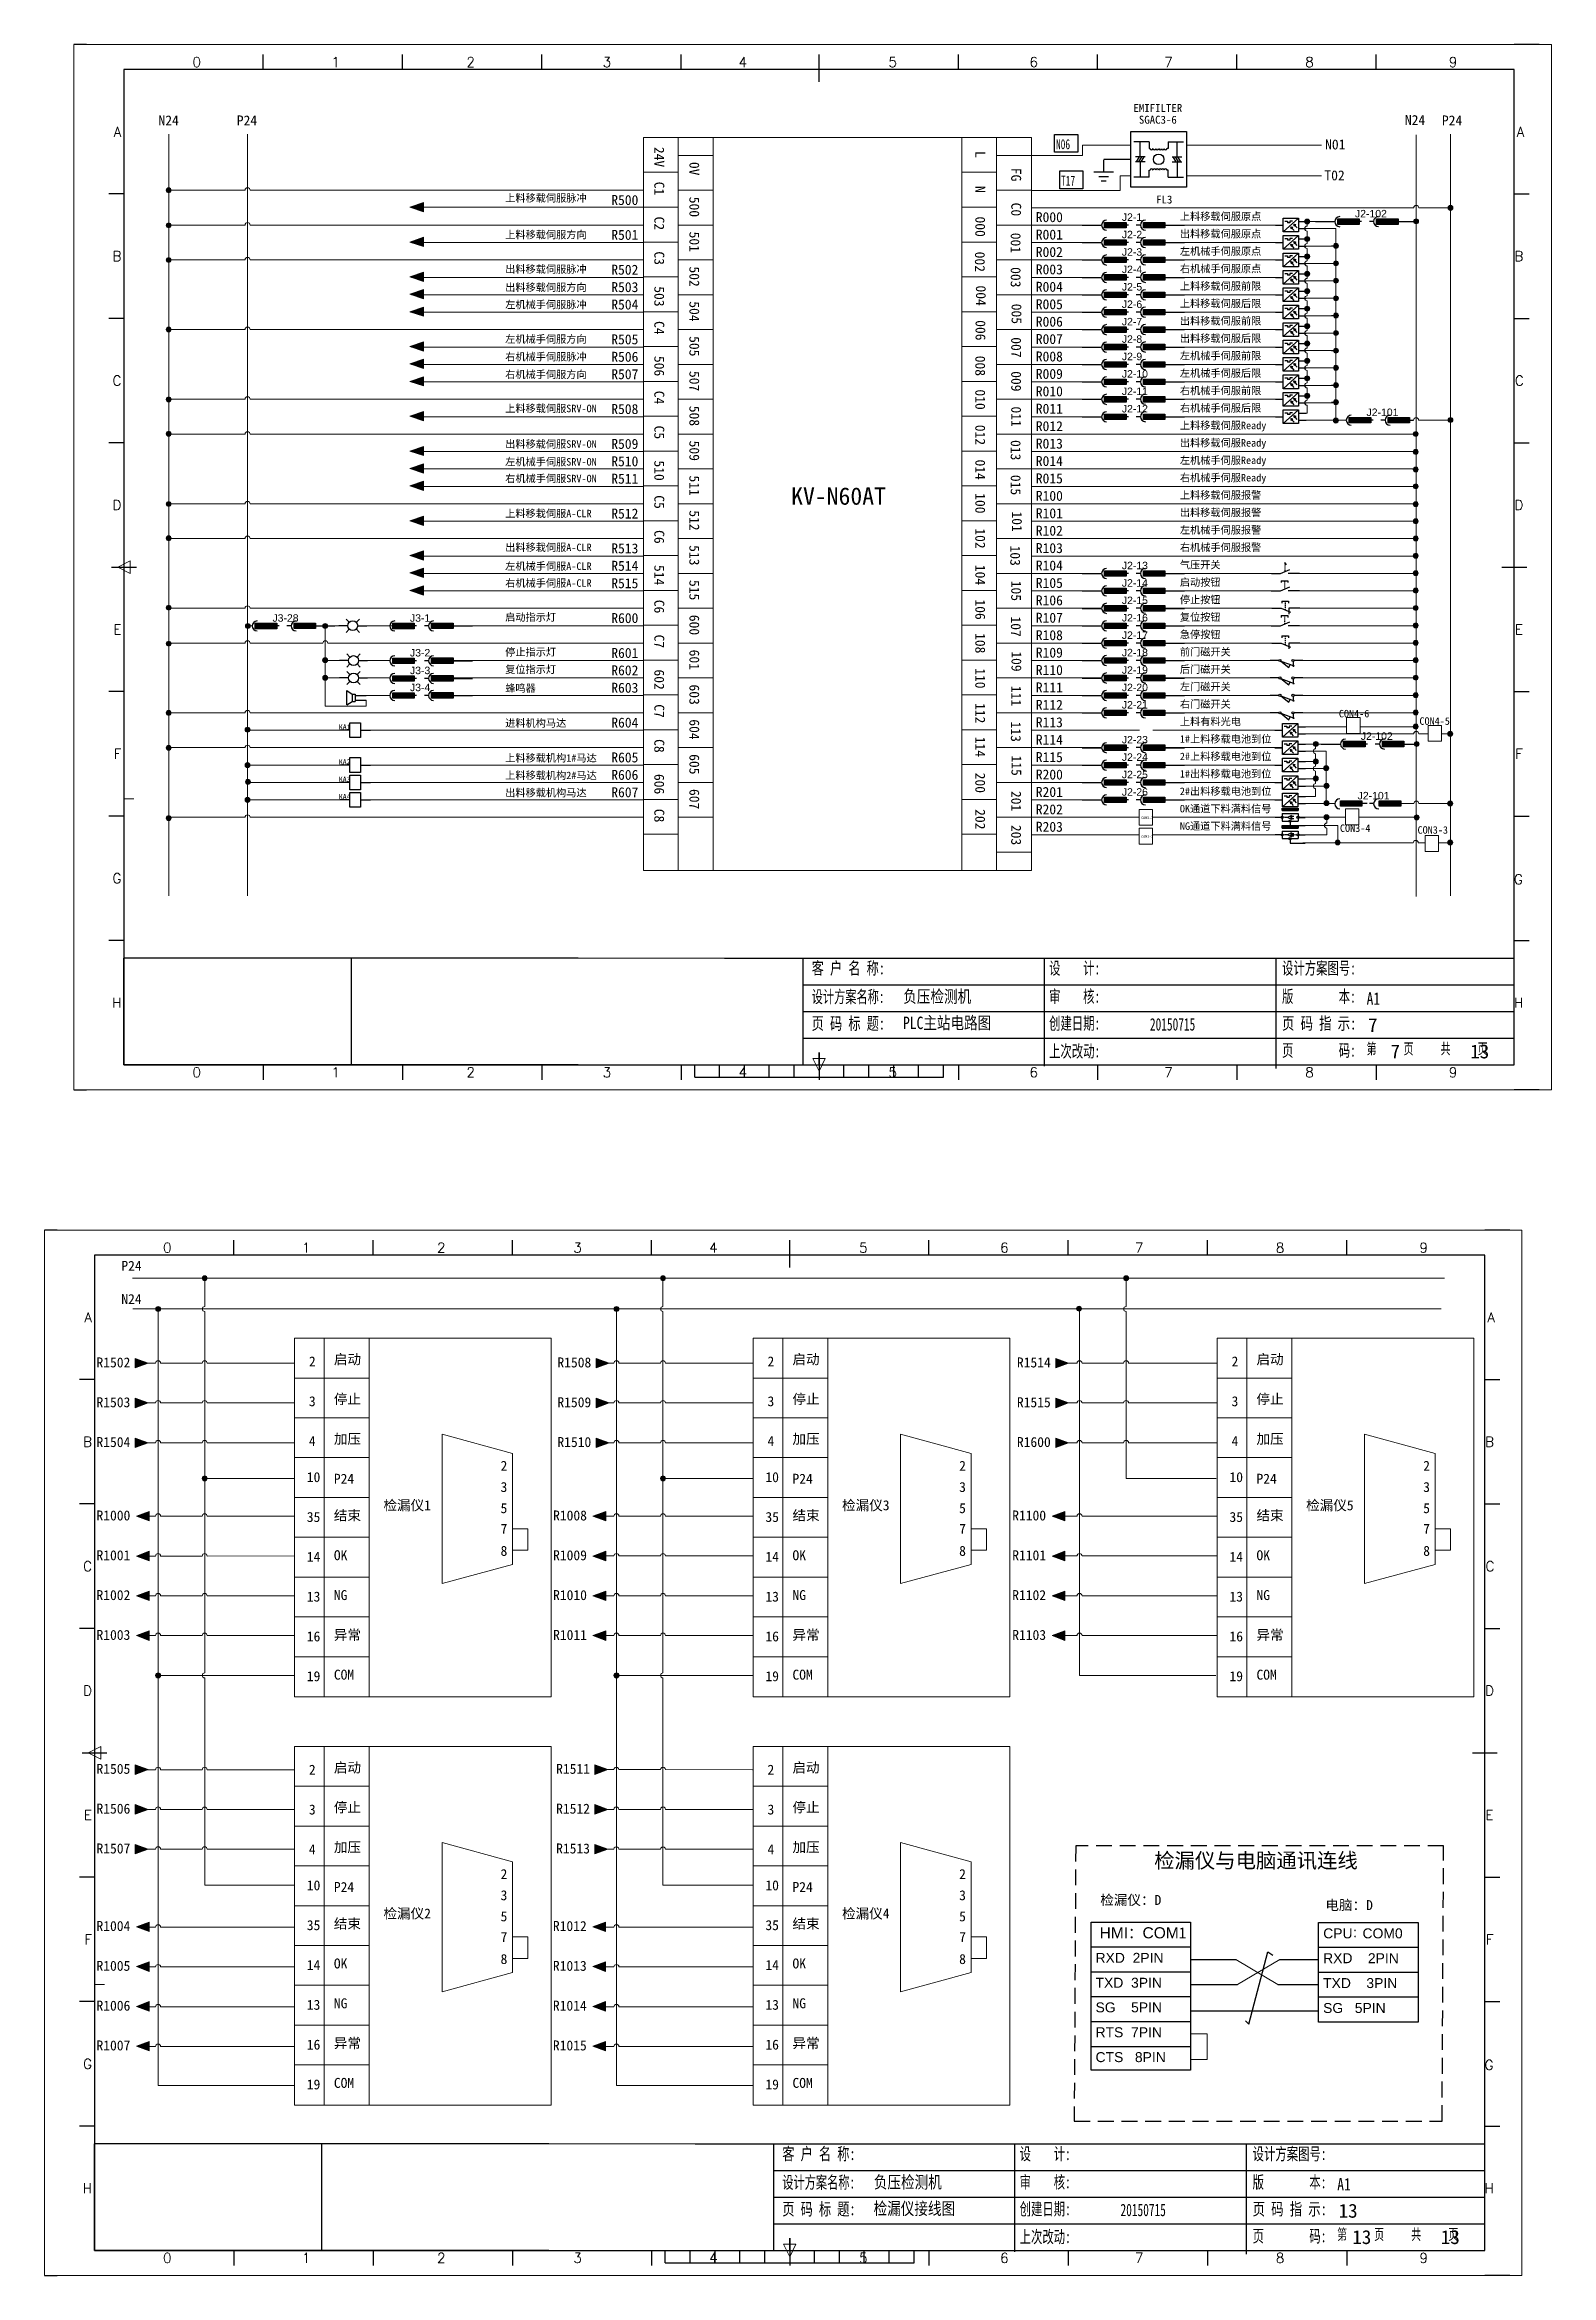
# Model space of a CAD drawing. Extents: x 2511 to 8703, y -745 to 3310.
# Drawn here: x 2801.3 to 3104.2, y -243 to 205.3 of the extents above; entities that cross this region are included whole.
import ezdxf
from ezdxf.enums import TextEntityAlignment as Align

# ---------------------------------------------------------------- set-up
doc = ezdxf.new("R2010")
doc.units = 0
doc.header["$MEASUREMENT"] = 0
doc.linetypes.add('HIDDEN2', pattern=[4.7625, 3.175, -1.5875])
for name, color, linetype in [('AE_BOR', 1, 'Continuous'), ('MISC', 2, 'Continuous'), ('RED_1.5mm^2', 1, 'Continuous'), ('RED_14_THHN', 20, 'Continuous')]:
    doc.layers.add(name, color=color, linetype=linetype)
doc.styles.add('Standard0.67', font='', dxfattribs={"width": 0.67})
doc.styles.add('Standard_0.8', font='', dxfattribs={"width": 0.8})
doc.styles.add('WD', font='romans.shx', dxfattribs={"bigfont": 'gbcbig.shx'})
doc.styles.add('样式 0', font='')
doc.styles.add('样式 8', font='arial.ttf')
doc.styles.add('汉字', font='NSimSun.ttf')
doc.styles.get('Standard0.67').set_extended_font_data('FangSong_GB2312')
doc.styles.get('Standard_0.8').set_extended_font_data('FangSong_GB2312')
doc.styles.get('样式 0').set_extended_font_data('KaiTi_GB2312')

msp = doc.modelspace()

# ---------------------------------------------------------------- texts
at = {"lineweight": 0, "attachment_point": 1}
for s, insert, char_height, width in [('{\\fSimSun|b0|i0|c134|p2;N24}', (2824.22, 191.02), 2, 14.6941), ('{\\fSimSun|b0|i0|c134|p2;P24}', (2839.96, 191.02), 2, 14.6941), ('{\\fSimSun|b0|i0|c134|p2;N24}', (3074.78, 191.11), 2, 14.6941), ('{\\fSimSun|b0|i0|c134|p2;P24}', (3082.22, 191.02), 2, 14.6941), ('{\\fSimSun|b0|i0|c134|p2;\\C3;N01}', (3058.74, 186.19), 2, 14.6941), ('{\\fSimSun|b0|i0|c134|p2;\\C3;T02}', (3058.6, 179.98), 2, 14.6941), ('{\\fSimSun|b0|i0|c134|p2;上料移载伺服脉冲}', (2893.91, 175.18), 1.5, 24.2309), ('{\\fSimSun|b0|i0|c134|p2;R500}', (2915.24, 175.03), 2, 2.4162), ('{\\fSimSun|b0|i0|c134|p2;R000}', (3000.58, 171.59), 2, 2.4162), ('{\\fSimSun|b0|i0|c134|p2;上料移载伺服原点}', (3029.54, 171.48), 1.5, 24.2309), ('{\\fSimSun|b0|i0|c134|p2;上料移载伺服方向}', (2893.91, 167.81), 1.5, 24.2309), ('{\\fSimSun|b0|i0|c134|p2;R501}', (2915.24, 168.03), 2, 2.4162), ('{\\fSimSun|b0|i0|c134|p2;R001}', (3000.58, 168.09), 2, 2.4162), ('{\\fSimSun|b0|i0|c134|p2;出料移载伺服原点}', (3029.54, 167.98), 1.5, 24.2309), ('{\\fSimSun|b0|i0|c134|p2;R002}', (3000.58, 164.59), 2, 2.4162), ('{\\fSimSun|b0|i0|c134|p2;左机械手伺服原点}', (3029.54, 164.48), 1.5, 24.2309), ('{\\fSimSun|b0|i0|c134|p2;出料移载伺服脉冲}', (2893.91, 160.88), 1.5, 24.2309), ('{\\fSimSun|b0|i0|c134|p2;出料移载伺服方向}', (2893.91, 157.23), 1.5, 24.2309), ('{\\fSimSun|b0|i0|c134|p2;R502}', (2915.24, 161.03), 2, 2.4162), ('{\\fSimSun|b0|i0|c134|p2;R503}', (2915.24, 157.53), 2, 2.4162), ('{\\fSimSun|b0|i0|c134|p2;R003}', (3000.58, 161.09), 2, 2.4162), ('{\\fSimSun|b0|i0|c134|p2;R004}', (3000.58, 157.59), 2, 2.4162), ('{\\fSimSun|b0|i0|c134|p2;右机械手伺服原点}', (3029.54, 160.98), 1.5, 24.2309), ('{\\fSimSun|b0|i0|c134|p2;上料移载伺服前限}', (3029.54, 157.48), 1.5, 24.2309), ('{\\fSimSun|b0|i0|c134|p2;左机械手伺服脉冲}', (2893.91, 153.76), 1.5, 24.2309), ('{\\fSimSun|b0|i0|c134|p2;R504}', (2915.24, 154.03), 2, 2.4162), ('{\\fSimSun|b0|i0|c134|p2;R005}', (3000.58, 154.09), 2, 2.4162), ('{\\fSimSun|b0|i0|c134|p2;上料移载伺服后限}', (3029.54, 153.98), 1.5, 24.2309), ('{\\fSimSun|b0|i0|c134|p2;R006}', (3000.58, 150.59), 2, 2.4162), ('{\\fSimSun|b0|i0|c134|p2;出料移载伺服前限}', (3029.54, 150.48), 1.5, 24.2309), ('{\\fSimSun|b0|i0|c134|p2;左机械手伺服方向}', (2893.91, 146.83), 1.5, 24.2309), ('{\\fSimSun|b0|i0|c134|p2;右机械手伺服脉冲}', (2893.91, 143.28), 1.5, 24.2309), ('{\\fSimSun|b0|i0|c134|p2;R505}', (2915.24, 147.03), 2, 2.4162), ('{\\fSimSun|b0|i0|c134|p2;R506}', (2915.24, 143.53), 2, 2.4162), ('{\\fSimSun|b0|i0|c134|p2;R007}', (3000.58, 147.09), 2, 2.4162), ('{\\fSimSun|b0|i0|c134|p2;R008}', (3000.58, 143.59), 2, 2.4162), ('{\\fSimSun|b0|i0|c134|p2;左机械手伺服前限}', (3029.54, 143.48), 1.5, 24.2309), ('{\\fSimSun|b0|i0|c134|p2;出料移载伺服后限}', (3029.54, 146.98), 1.5, 24.2309), ('{\\fSimSun|b0|i0|c134|p2;右机械手伺服方向}', (2893.91, 139.72), 1.5, 24.2309), ('{\\fSimSun|b0|i0|c134|p2;R507}', (2915.24, 140.03), 2, 2.4162), ('{\\fSimSun|b0|i0|c134|p2;R009}', (3000.58, 140.09), 2, 2.4162), ('{\\fSimSun|b0|i0|c134|p2;左机械手伺服后限}', (3029.54, 139.98), 1.5, 24.2309), ('{\\fSimSun|b0|i0|c134|p2;R010}', (3000.58, 136.59), 2, 2.4162), ('{\\fSimSun|b0|i0|c134|p2;右机械手伺服前限}', (3029.54, 136.48), 1.5, 24.2309), ('{\\fSimSun|b0|i0|c134|p2;上料移载伺服SRV-ON}', (2893.91, 132.89), 1.5, 24.2309), ('{\\fSimSun|b0|i0|c134|p2;R508}', (2915.24, 133.03), 2, 2.4162), ('{\\fSimSun|b0|i0|c134|p2;R011}', (3000.58, 133.09), 2, 2.4162), ('{\\fSimSun|b0|i0|c134|p2;右机械手伺服后限}', (3029.54, 132.98), 1.5, 24.2309), ('{\\fSimSun|b0|i0|c134|p2;出料移载伺服SRV-ON}', (2893.91, 125.74), 1.5, 24.2309), ('{\\fSimSun|b0|i0|c134|p2;R509}', (2915.24, 126.03), 2, 2.4162), ('{\\fSimSun|b0|i0|c134|p2;R012}', (3000.58, 129.59), 2, 2.4162), ('{\\fSimSun|b0|i0|c134|p2;R013}', (3000.58, 126.09), 2, 2.4162), ('{\\fSimSun|b0|i0|c134|p2;上料移载伺服Ready}', (3029.54, 129.48), 1.5, 24.2309), ('{\\fSimSun|b0|i0|c134|p2;出料移载伺服Ready}', (3029.54, 125.98), 1.5, 24.2309), ('{\\fSimSun|b0|i0|c134|p2;左机械手伺服SRV-ON}', (2893.91, 122.17), 1.5, 24.2309), ('{\\fSimSun|b0|i0|c134|p2;R510}', (2915.24, 122.53), 2, 2.4162), ('{\\fSimSun|b0|i0|c134|p2;R014}', (3000.58, 122.59), 2, 2.4162), ('{\\fSimSun|b0|i0|c134|p2;左机械手伺服Ready}', (3029.54, 122.48), 1.5, 24.2309), ('{\\fSimSun|b0|i0|c134|p2;右机械手伺服SRV-ON}', (2893.91, 118.81), 1.5, 24.2309), ('{\\fSimSun|b0|i0|c134|p2;R511}', (2915.24, 119.03), 2, 2.4162), ('{\\fSimSun|b0|i0|c134|p2;R015}', (3000.58, 119.09), 2, 2.4162), ('{\\fSimSun|b0|i0|c134|p2;右机械手伺服Ready}', (3029.54, 118.98), 1.5, 24.2309), ('{\\fSimSun|b0|i0|c134|p2;KV-N60AT}', (2951.4, 116.29), 3.5, 23.3297), ('{\\fSimSun|b0|i0|c134|p2;R100}', (3000.58, 115.59), 2, 2.4162), ('{\\fSimSun|b0|i0|c134|p2;R101}', (3000.58, 112.09), 2, 2.4162), ('{\\fSimSun|b0|i0|c134|p2;上料移载伺服报警}', (3029.54, 115.48), 1.5, 24.2309), ('{\\fSimSun|b0|i0|c134|p2;出料移载伺服报警}', (3029.54, 111.98), 1.5, 24.2309), ('{\\fSimSun|b0|i0|c134|p2;上料移栽伺服A-CLR}', (2893.91, 111.78), 1.5, 24.2309), ('{\\fSimSun|b0|i0|c134|p2;R512}', (2915.24, 112.03), 2, 2.4162), ('{\\fSimSun|b0|i0|c134|p2;R102}', (3000.58, 108.59), 2, 2.4162), ('{\\fSimSun|b0|i0|c134|p2;左机械手伺服报警}', (3029.54, 108.48), 1.5, 24.2309), ('{\\fSimSun|b0|i0|c134|p2;出料移栽伺服A-CLR}', (2893.91, 104.98), 1.5, 24.2309), ('{\\fSimSun|b0|i0|c134|p2;R513}', (2915.24, 105.03), 2, 2.4162), ('{\\fSimSun|b0|i0|c134|p2;R103}', (3000.58, 105.09), 2, 2.4162), ('{\\fSimSun|b0|i0|c134|p2;右机械手伺服报警}', (3029.54, 104.98), 1.5, 24.2309), ('{\\fSimSun|b0|i0|c134|p2;左机械手伺服A-CLR}', (2893.91, 101.2), 1.5, 24.2309), ('{\\fSimSun|b0|i0|c134|p2;R514}', (2915.24, 101.53), 2, 2.4162), ('{\\fSimSun|b0|i0|c134|p2;R104}', (3000.58, 101.59), 2, 2.4162), ('{\\fSimSun|b0|i0|c134|p2;气压开关}', (3029.54, 101.48), 1.5, 24.2309), ('{\\fSimSun|b0|i0|c134|p2;右机械手伺服A-CLR}', (2893.91, 97.81), 1.5, 24.2309), ('{\\fSimSun|b0|i0|c134|p2;R515}', (2915.24, 98.03), 2, 2.4162), ('{\\fSimSun|b0|i0|c134|p2;R105}', (3000.58, 98.09), 2, 2.4162), ('{\\fSimSun|b0|i0|c134|p2;R106}', (3000.58, 94.59), 2, 2.4162), ('{\\fSimSun|b0|i0|c134|p2;停止按钮}', (3029.54, 94.48), 1.5, 24.2309), ('{\\fSimSun|b0|i0|c134|p2;启动按钮}', (3029.54, 97.98), 1.5, 24.2309), ('{\\fSimSun|b0|i0|c134|p2;启动指示灯}', (2893.91, 90.96), 1.5, 24.2309), ('{\\fSimSun|b0|i0|c134|p2;R600}', (2915.24, 91.03), 2, 2.4162), ('{\\fSimSun|b0|i0|c134|p2;R107}', (3000.58, 91.09), 2, 2.4162), ('{\\fSimSun|b0|i0|c134|p2;复位按钮}', (3029.54, 90.98), 1.5, 24.2309), ('{\\fSimSun|b0|i0|c134|p2;R108}', (3000.58, 87.59), 2, 2.4162), ('{\\fSimSun|b0|i0|c134|p2;急停按钮}', (3029.54, 87.48), 1.5, 24.2309), ('{\\fSimSun|b0|i0|c134|p2;停止指示灯}', (2893.91, 83.96), 1.5, 24.2309), ('{\\fSimSun|b0|i0|c134|p2;复位指示灯}', (2893.91, 80.46), 1.5, 24.2309), ('{\\fSimSun|b0|i0|c134|p2;R601}', (2915.24, 84.03), 2, 2.4162), ('{\\fSimSun|b0|i0|c134|p2;R109}', (3000.58, 84.09), 2, 2.4162), ('{\\fSimSun|b0|i0|c134|p2;后门磁开关}', (3029.54, 80.48), 1.5, 24.2309), ('{\\fSimSun|b0|i0|c134|p2;前门磁开关}', (3029.54, 83.98), 1.5, 24.2309), ('{\\fSimSun|b0|i0|c134|p2;蜂鸣器}', (2893.91, 76.69), 1.5, 24.2309), ('{\\fSimSun|b0|i0|c134|p2;R602}', (2915.24, 80.53), 2, 2.4162), ('{\\fSimSun|b0|i0|c134|p2;R603}', (2915.24, 77.03), 2, 2.4162), ('{\\fSimSun|b0|i0|c134|p2;R110}', (3000.58, 80.59), 2, 2.4162), ('{\\fSimSun|b0|i0|c134|p2;R111}', (3000.58, 77.09), 2, 2.4162), ('{\\fSimSun|b0|i0|c134|p2;左门磁开关}', (3029.54, 76.98), 1.5, 24.2309), ('{\\fSimSun|b0|i0|c134|p2;R112}', (3000.58, 73.59), 2, 2.4162), ('{\\fSimSun|b0|i0|c134|p2;右门磁开关}', (3029.54, 73.48), 1.5, 24.2309), ('{\\fSimSun|b0|i0|c134|p2;KA1}', (2860.47, 68.65), 1, 1.3507), ('{\\fSimSun|b0|i0|c134|p2;进料机构马达}', (2893.91, 69.67), 1.5, 24.2309), ('{\\fSimSun|b0|i0|c134|p2;R604}', (2915.24, 70.03), 2, 2.4162), ('{\\fSimSun|b0|i0|c134|p2;R113}', (3000.58, 70.09), 2, 2.4162), ('{\\fSimSun|b0|i0|c134|p2;上料有料光电}', (3029.54, 69.98), 1.5, 24.2309), ('{\\fSimSun|b1|i0|c0|p2;\\C1;CO\\fSimSun|b1|i0|c134|p2;N4\\fSimSun|b1|i0|c0|p2;-\\fSimSun|b1|i0|c134|p2;6}', (3061.5, 71.57), 1.5, 1.2627), ('{\\fSimSun|b1|i0|c0|p2;\\C1;CO\\fSimSun|b1|i0|c134|p2;N4\\fSimSun|b1|i0|c0|p2;-\\fSimSun|b1|i0|c134|p2;5}', (3077.7, 70.08), 1.5, 1.2627), ('{\\fSimSun|b0|i0|c134|p2;上料移载机构1#马达}', (2893.91, 62.67), 1.5, 24.2309), ('{\\fSimSun|b0|i0|c134|p2;R605}', (2915.24, 63.03), 2, 2.4162), ('{\\fSimSun|b0|i0|c134|p2;R114}', (3000.58, 66.59), 2, 2.4162), ('{\\fSimSun|b0|i0|c134|p2;R115}', (3000.58, 63.09), 2, 2.4162), ('{\\fSimSun|b0|i0|c134|p2;2#上料移载电池到位}', (3029.54, 62.98), 1.5, 24.2309), ('{\\fSimSun|b0|i0|c134|p2;1#上料移载电池到位}', (3029.54, 66.48), 1.5, 24.2309), ('{\\fSimSun|b0|i0|c134|p2;KA2}', (2860.47, 61.65), 1, 1.3507), ('{\\fSimSun|b0|i0|c134|p2;上料移载机构2#马达}', (2893.91, 59.17), 1.5, 24.2309), ('{\\fSimSun|b0|i0|c134|p2;R606}', (2915.24, 59.53), 2, 2.4162), ('{\\fSimSun|b0|i0|c134|p2;R200}', (3000.58, 59.59), 2, 2.4162), ('{\\fSimSun|b0|i0|c134|p2;1#出料移载电池到位}', (3029.54, 59.48), 1.5, 24.2309), ('{\\fSimSun|b0|i0|c134|p2;KA3}', (2860.47, 58.15), 1, 1.3507), ('{\\fSimSun|b0|i0|c134|p2;KA4}', (2860.47, 54.65), 1, 1.3507), ('{\\fSimSun|b0|i0|c134|p2;出料移载机构马达}', (2893.91, 55.67), 1.5, 24.2309), ('{\\fSimSun|b0|i0|c134|p2;R607}', (2915.24, 56.03), 2, 2.4162), ('{\\fSimSun|b0|i0|c134|p2;R201}', (3000.58, 56.09), 2, 2.4162), ('{\\fSimSun|b0|i0|c134|p2;2#出料移载电池到位}', (3029.54, 55.98), 1.5, 24.2309), ('{\\fSimSun|b0|i0|c134|p2;R202}', (3000.58, 52.59), 2, 2.4162), ('{\\fSimSun|b1|i0|c0|p2;\\C1;COM\\fSimSun|b1|i0|c134|p2;3\\fSimSun|b1|i0|c0|p2;-\\fSimSun|b1|i0|c134|p2;1}', (3021.79, 50.15), 0.5, 1.2627), ('{\\fSimSun|b0|i0|c134|p2;OK通道下料满料信号}', (3029.54, 52.48), 1.5, 24.2309), ('{\\fSimSun|b0|i0|c134|p2;R203}', (3000.58, 49.09), 2, 2.4162), ('{\\fSimSun|b1|i0|c0|p2;\\C1;COM\\fSimSun|b1|i0|c134|p2;3\\fSimSun|b1|i0|c0|p2;-\\fSimSun|b1|i0|c134|p2;2}', (3021.8, 46.37), 0.5, 1.2627), ('{\\fSimSun|b0|i0|c134|p2;NG通道下料满料信号}', (3029.54, 48.98), 1.5, 24.2309), ('{\\fSimSun|b1|i0|c0|p2;\\C1;CO\\fSimSun|b1|i0|c134|p2;N3\\fSimSun|b1|i0|c0|p2;-\\fSimSun|b1|i0|c134|p2;4}', (3061.72, 48.56), 1.5, 1.2627), ('{\\fSimSun|b1|i0|c0|p2;\\C1;CO\\fSimSun|b1|i0|c134|p2;N3\\fSimSun|b1|i0|c0|p2;-\\fSimSun|b1|i0|c134|p2;3}', (3077.32, 48.2), 1.5, 1.2627), ('{\\fSimSun|b0|i0|c134|p2;P24}', (2816.74, -39.13), 2, 3.3579), ('{\\fSimSun|b0|i0|c134|p2;N24}', (2816.74, -45.8), 2, 3.3579), ('{\\fSimSun|b0|i0|c134|p2;启动}', (2859.47, -57.91), 2, 6.4202), ('{\\fSimSun|b0|i0|c134|p2;启动}', (2951.66, -57.91), 2, 6.4202), ('{\\fSimSun|b0|i0|c134|p2;启动}', (3044.94, -57.91), 2, 6.4202), ('{\\fSimSun|b0|i0|c134|p2;R1502}', (2811.75, -58.54), 2, 3.3579), ('{\\fSimSun|b0|i0|c134|p2;2}', (2854.45, -58.34), 2, 3.3579), ('{\\fSimSun|b0|i0|c134|p2;R1508}', (2904.41, -58.54), 2, 3.3579), ('{\\fSimSun|b0|i0|c134|p2;2}', (2946.64, -58.34), 2, 3.3579), ('{\\fSimSun|b0|i0|c134|p2;R1514}', (2996.78, -58.54), 2, 3.3579), ('{\\fSimSun|b0|i0|c134|p2;2}', (3039.93, -58.34), 2, 3.3579), ('{\\fSimSun|b0|i0|c134|p2;R1503}', (2811.75, -66.54), 2, 3.3579), ('{\\fSimSun|b0|i0|c134|p2;3}', (2854.45, -66.34), 2, 3.3579), ('{\\fSimSun|b0|i0|c134|p2;停止}', (2859.47, -65.91), 2, 6.4202), ('{\\fSimSun|b0|i0|c134|p2;R1509}', (2904.41, -66.54), 2, 3.3579), ('{\\fSimSun|b0|i0|c134|p2;3}', (2946.64, -66.34), 2, 3.3579), ('{\\fSimSun|b0|i0|c134|p2;停止}', (2951.66, -65.91), 2, 6.4202), ('{\\fSimSun|b0|i0|c134|p2;R1515}', (2996.78, -66.54), 2, 3.3579), ('{\\fSimSun|b0|i0|c134|p2;3}', (3039.93, -66.34), 2, 3.3579), ('{\\fSimSun|b0|i0|c134|p2;停止}', (3044.94, -65.91), 2, 6.4202), ('{\\fSimSun|b0|i0|c134|p2;R1504}', (2811.75, -74.54), 2, 3.3579), ('{\\fSimSun|b0|i0|c134|p2;4}', (2854.45, -74.34), 2, 3.3579), ('{\\fSimSun|b0|i0|c134|p2;加压}', (2859.47, -73.91), 2, 6.4202), ('{\\fSimSun|b0|i0|c134|p2;R1510}', (2904.41, -74.54), 2, 3.3579), ('{\\fSimSun|b0|i0|c134|p2;4}', (2946.64, -74.34), 2, 3.3579), ('{\\fSimSun|b0|i0|c134|p2;加压}', (2951.66, -73.91), 2, 6.4202), ('{\\fSimSun|b0|i0|c134|p2;R1600}', (2996.78, -74.54), 2, 3.3579), ('{\\fSimSun|b0|i0|c134|p2;4}', (3039.93, -74.34), 2, 3.3579), ('{\\fSimSun|b0|i0|c134|p2;加压}', (3044.94, -73.91), 2, 6.4202), ('{\\fSimSun|b0|i0|c134|p2;2}', (2892.98, -79.32), 2, 1.8205), ('{\\fSimSun|b0|i0|c134|p2;2}', (2985.17, -79.32), 2, 1.8205), ('{\\fSimSun|b0|i0|c134|p2;2}', (3078.46, -79.32), 2, 1.8205), ('{\\fSimSun|b0|i0|c134|p2;10}', (2854.03, -81.59), 2, 3.3579), ('{\\fSimSun|b0|i0|c134|p2;P24}', (2859.47, -81.91), 2, 6.4202), ('{\\fSimSun|b0|i0|c134|p2;3}', (2892.98, -83.57), 2, 1.8205), ('{\\fSimSun|b0|i0|c134|p2;10}', (2946.22, -81.59), 2, 3.3579), ('{\\fSimSun|b0|i0|c134|p2;P24}', (2951.66, -81.91), 2, 6.4202), ('{\\fSimSun|b0|i0|c134|p2;3}', (2985.17, -83.57), 2, 1.8205), ('{\\fSimSun|b0|i0|c134|p2;10}', (3039.51, -81.59), 2, 3.3579), ('{\\fSimSun|b0|i0|c134|p2;P24}', (3044.94, -81.91), 2, 6.4202), ('{\\fSimSun|b0|i0|c134|p2;3}', (3078.46, -83.57), 2, 1.8205), ('{\\fSimSun|b0|i0|c134|p2;R1000}', (2811.75, -89.29), 2, 3.3579), ('{\\fSimSun|b0|i0|c134|p2;35}', (2854.03, -89.59), 2, 3.3579), ('{\\fSimSun|b0|i0|c134|p2;结束}', (2859.47, -89.28), 2, 6.4202), ('{\\fSimSun|b0|i0|c134|p2;检漏仪1}', (2869.44, -87.24), 2, 22.2504), ('{\\fSimSun|b0|i0|c134|p2;5}', (2892.98, -87.82), 2, 1.8205), ('{\\fSimSun|b0|i0|c134|p2;R1008}', (2903.54, -89.29), 2, 3.3579), ('{\\fSimSun|b0|i0|c134|p2;35}', (2946.22, -89.59), 2, 3.3579), ('{\\fSimSun|b0|i0|c134|p2;结束}', (2951.66, -89.28), 2, 6.4202), ('{\\fSimSun|b0|i0|c134|p2;检漏仪3}', (2961.63, -87.24), 2, 22.2504), ('{\\fSimSun|b0|i0|c134|p2;5}', (2985.17, -87.82), 2, 1.8205), ('{\\fSimSun|b0|i0|c134|p2;R1100}', (2995.84, -89.29), 2, 3.3579), ('{\\fSimSun|b0|i0|c134|p2;35}', (3039.51, -89.59), 2, 3.3579), ('{\\fSimSun|b0|i0|c134|p2;结束}', (3044.94, -89.28), 2, 6.4202), ('{\\fSimSun|b0|i0|c134|p2;检漏仪5}', (3054.92, -87.24), 2, 22.2504), ('{\\fSimSun|b0|i0|c134|p2;5}', (3078.46, -87.82), 2, 1.8205), ('{\\fSimSun|b0|i0|c134|p2;7}', (2892.98, -91.98), 2, 1.8205), ('{\\fSimSun|b0|i0|c134|p2;7}', (2985.17, -91.98), 2, 1.8205), ('{\\fSimSun|b0|i0|c134|p2;7}', (3078.46, -91.98), 2, 1.8205), ('{\\fSimSun|b0|i0|c134|p2;R1001}', (2811.75, -97.29), 2, 3.3579), ('{\\fSimSun|b0|i0|c134|p2;14}', (2854.03, -97.59), 2, 3.3579), ('{\\fSimSun|b0|i0|c134|p2;OK}', (2859.47, -97.28), 2, 6.4202), ('{\\fSimSun|b0|i0|c134|p2;8}', (2892.98, -96.4), 2, 1.8205), ('{\\fSimSun|b0|i0|c134|p2;R1009}', (2903.54, -97.29), 2, 3.3579), ('{\\fSimSun|b0|i0|c134|p2;14}', (2946.22, -97.59), 2, 3.3579), ('{\\fSimSun|b0|i0|c134|p2;OK}', (2951.66, -97.28), 2, 6.4202), ('{\\fSimSun|b0|i0|c134|p2;8}', (2985.17, -96.4), 2, 1.8205), ('{\\fSimSun|b0|i0|c134|p2;R1101}', (2995.84, -97.29), 2, 3.3579), ('{\\fSimSun|b0|i0|c134|p2;14}', (3039.51, -97.59), 2, 3.3579), ('{\\fSimSun|b0|i0|c134|p2;OK}', (3044.94, -97.28), 2, 6.4202), ('{\\fSimSun|b0|i0|c134|p2;8}', (3078.46, -96.4), 2, 1.8205), ('{\\fSimSun|b0|i0|c134|p2;R1002}', (2811.75, -105.29), 2, 3.3579), ('{\\fSimSun|b0|i0|c134|p2;13}', (2854.03, -105.59), 2, 3.3579), ('{\\fSimSun|b0|i0|c134|p2;NG}', (2859.47, -105.28), 2, 6.4202), ('{\\fSimSun|b0|i0|c134|p2;R1010}', (2903.54, -105.29), 2, 3.3579), ('{\\fSimSun|b0|i0|c134|p2;13}', (2946.22, -105.59), 2, 3.3579), ('{\\fSimSun|b0|i0|c134|p2;NG}', (2951.66, -105.28), 2, 6.4202), ('{\\fSimSun|b0|i0|c134|p2;R1102}', (2995.84, -105.29), 2, 3.3579), ('{\\fSimSun|b0|i0|c134|p2;13}', (3039.51, -105.59), 2, 3.3579), ('{\\fSimSun|b0|i0|c134|p2;NG}', (3044.94, -105.28), 2, 6.4202), ('{\\fSimSun|b0|i0|c134|p2;R1003}', (2811.75, -113.29), 2, 3.3579), ('{\\fSimSun|b0|i0|c134|p2;16}', (2854.03, -113.59), 2, 3.3579), ('{\\fSimSun|b0|i0|c134|p2;异常}', (2859.47, -113.28), 2, 6.4202), ('{\\fSimSun|b0|i0|c134|p2;R1011}', (2903.54, -113.29), 2, 3.3579), ('{\\fSimSun|b0|i0|c134|p2;16}', (2946.22, -113.59), 2, 3.3579), ('{\\fSimSun|b0|i0|c134|p2;异常}', (2951.66, -113.28), 2, 6.4202), ('{\\fSimSun|b0|i0|c134|p2;R1103}', (2995.84, -113.29), 2, 3.3579), ('{\\fSimSun|b0|i0|c134|p2;16}', (3039.51, -113.59), 2, 3.3579), ('{\\fSimSun|b0|i0|c134|p2;异常}', (3044.94, -113.28), 2, 6.4202), ('{\\fSimSun|b0|i0|c134|p2;19}', (2854.03, -121.59), 2, 3.3579), ('{\\fSimSun|b0|i0|c134|p2;COM}', (2859.47, -121.28), 2, 6.4202), ('{\\fSimSun|b0|i0|c134|p2;19}', (2946.22, -121.59), 2, 3.3579), ('{\\fSimSun|b0|i0|c134|p2;COM}', (2951.66, -121.28), 2, 6.4202), ('{\\fSimSun|b0|i0|c134|p2;19}', (3039.51, -121.59), 2, 3.3579), ('{\\fSimSun|b0|i0|c134|p2;COM}', (3044.94, -121.28), 2, 6.4202), ('{\\fSimSun|b0|i0|c134|p2;R1505}', (2811.75, -140.2), 2, 3.3579), ('{\\fSimSun|b0|i0|c134|p2;2}', (2854.45, -140.37), 2, 3.3579), ('{\\fSimSun|b0|i0|c134|p2;启动}', (2859.47, -139.94), 2, 6.4202), ('{\\fSimSun|b0|i0|c134|p2;R1511}', (2904.15, -140.2), 2, 3.3579), ('{\\fSimSun|b0|i0|c134|p2;2}', (2946.64, -140.37), 2, 3.3579), ('{\\fSimSun|b0|i0|c134|p2;启动}', (2951.66, -139.94), 2, 6.4202), ('{\\fSimSun|b0|i0|c134|p2;停止}', (2859.47, -147.94), 2, 6.4202), ('{\\fSimSun|b0|i0|c134|p2;停止}', (2951.66, -147.94), 2, 6.4202), ('{\\fSimSun|b0|i0|c134|p2;R1506}', (2811.75, -148.2), 2, 3.3579), ('{\\fSimSun|b0|i0|c134|p2;3}', (2854.45, -148.37), 2, 3.3579), ('{\\fSimSun|b0|i0|c134|p2;R1512}', (2904.15, -148.2), 2, 3.3579), ('{\\fSimSun|b0|i0|c134|p2;3}', (2946.64, -148.37), 2, 3.3579), ('{\\fSimSun|b0|i0|c134|p2;R1507}', (2811.75, -156.2), 2, 3.3579), ('{\\fSimSun|b0|i0|c134|p2;4}', (2854.45, -156.37), 2, 3.3579), ('{\\fSimSun|b0|i0|c134|p2;加压}', (2859.47, -155.94), 2, 6.4202), ('{\\fSimSun|b0|i0|c134|p2;R1513}', (2904.15, -156.2), 2, 3.3579), ('{\\fSimSun|b0|i0|c134|p2;4}', (2946.64, -156.37), 2, 3.3579), ('{\\fSimSun|b0|i0|c134|p2;加压}', (2951.66, -155.94), 2, 6.4202), ('{\\fSimSun|b0|i0|c134|p2;10}', (2854.03, -163.61), 2, 3.3579), ('{\\fSimSun|b0|i0|c134|p2;P24}', (2859.47, -163.94), 2, 6.4202), ('{\\fSimSun|b0|i0|c134|p2;3}', (2892.98, -165.6), 2, 1.8205), ('{\\fSimSun|b0|i0|c134|p2;2}', (2892.98, -161.35), 2, 1.8205), ('{\\fSimSun|b0|i0|c134|p2;10}', (2946.22, -163.61), 2, 3.3579), ('{\\fSimSun|b0|i0|c134|p2;P24}', (2951.66, -163.94), 2, 6.4202), ('{\\fSimSun|b0|i0|c134|p2;3}', (2985.17, -165.6), 2, 1.8205), ('{\\fSimSun|b0|i0|c134|p2;2}', (2985.17, -161.35), 2, 1.8205), ('{\\fSimSun|b0|i0|c134|p2;检漏仪2}', (2869.44, -169.26), 2, 22.2504), ('{\\fSimSun|b0|i0|c134|p2;5}', (2892.98, -169.84), 2, 1.8205), ('{\\fSimSun|b0|i0|c134|p2;检漏仪4}', (2961.63, -169.26), 2, 22.2504), ('{\\fSimSun|b0|i0|c134|p2;5}', (2985.17, -169.84), 2, 1.8205), ('{\\fSimSun|b0|i0|c134|p2;R1004}', (2811.75, -171.78), 2, 3.3579), ('{\\fSimSun|b0|i0|c134|p2;35}', (2854.03, -171.61), 2, 3.3579), ('{\\fSimSun|b0|i0|c134|p2;结束}', (2859.47, -171.31), 2, 6.4202), ('{\\fSimSun|b0|i0|c134|p2;7}', (2892.98, -174.01), 2, 1.8205), ('{\\fSimSun|b0|i0|c134|p2;R1012}', (2903.5, -171.78), 2, 3.3579), ('{\\fSimSun|b0|i0|c134|p2;35}', (2946.22, -171.61), 2, 3.3579), ('{\\fSimSun|b0|i0|c134|p2;结束}', (2951.66, -171.31), 2, 6.4202), ('{\\fSimSun|b0|i0|c134|p2;7}', (2985.17, -174.01), 2, 1.8205), ('{\\fSimSun|b0|i0|c134|p2;OK}', (2859.47, -179.31), 2, 6.4202), ('{\\fSimSun|b0|i0|c134|p2;8}', (2892.98, -178.42), 2, 1.8205), ('{\\fSimSun|b0|i0|c134|p2;OK}', (2951.66, -179.31), 2, 6.4202), ('{\\fSimSun|b0|i0|c134|p2;8}', (2985.17, -178.42), 2, 1.8205), ('{\\fSimSun|b0|i0|c134|p2;R1005}', (2811.75, -179.78), 2, 3.3579), ('{\\fSimSun|b0|i0|c134|p2;14}', (2854.03, -179.61), 2, 3.3579), ('{\\fSimSun|b0|i0|c134|p2;R1013}', (2903.5, -179.78), 2, 3.3579), ('{\\fSimSun|b0|i0|c134|p2;14}', (2946.22, -179.61), 2, 3.3579), ('{\\fSimSun|b0|i0|c134|p2;R1006}', (2811.75, -187.78), 2, 3.3579), ('{\\fSimSun|b0|i0|c134|p2;13}', (2854.03, -187.61), 2, 3.3579), ('{\\fSimSun|b0|i0|c134|p2;NG}', (2859.47, -187.31), 2, 6.4202), ('{\\fSimSun|b0|i0|c134|p2;R1014}', (2903.5, -187.78), 2, 3.3579), ('{\\fSimSun|b0|i0|c134|p2;13}', (2946.22, -187.61), 2, 3.3579), ('{\\fSimSun|b0|i0|c134|p2;NG}', (2951.66, -187.31), 2, 6.4202), ('{\\fSimSun|b0|i0|c134|p2;R1007}', (2811.75, -195.78), 2, 3.3579), ('{\\fSimSun|b0|i0|c134|p2;16}', (2854.03, -195.61), 2, 3.3579), ('{\\fSimSun|b0|i0|c134|p2;异常}', (2859.47, -195.31), 2, 6.4202), ('{\\fSimSun|b0|i0|c134|p2;R1015}', (2903.5, -195.78), 2, 3.3579), ('{\\fSimSun|b0|i0|c134|p2;16}', (2946.22, -195.61), 2, 3.3579), ('{\\fSimSun|b0|i0|c134|p2;异常}', (2951.66, -195.31), 2, 6.4202), ('{\\fSimSun|b0|i0|c134|p2;19}', (2854.03, -203.61), 2, 3.3579), ('{\\fSimSun|b0|i0|c134|p2;COM}', (2859.47, -203.31), 2, 6.4202), ('{\\fSimSun|b0|i0|c134|p2;19}', (2946.22, -203.61), 2, 3.3579), ('{\\fSimSun|b0|i0|c134|p2;COM}', (2951.66, -203.31), 2, 6.4202)]:
    msp.add_mtext(s, dxfattribs=dict(at, insert=insert, char_height=char_height, width=width))
at = {"lineweight": 0, "char_height": 2, "width": 1.9629, "attachment_point": 1, "rotation": 270}
for s, insert in [('{\\fSimSun|b0|i0|c134|p2;24V}', (2925.89, 184.7)), ('{\\fSimSun|b0|i0|c134|p2;0V}', (2932.95, 181.68)), ('{\\fSimSun|b0|i0|c134|p2;L}', (2990.42, 183.85)), ('{\\fSimSun|b0|i0|c134|p2;FG}', (2997.64, 180.5)), ('{\\fSimSun|b0|i0|c134|p2;C1}', (2925.89, 177.7)), ('{\\fSimSun|b0|i0|c134|p2;N}', (2990.42, 176.85)), ('{\\fSimSun|b0|i0|c134|p2;C2}', (2925.89, 170.7)), ('{\\fSimSun|b0|i0|c134|p2;500}', (2932.95, 174.68)), ('{\\fSimSun|b0|i0|c134|p2;000}', (2990.42, 170.71)), ('{\\fSimSun|b0|i0|c134|p2;C0}', (2997.64, 173.5)), ('{\\fSimSun|b0|i0|c134|p2;501}', (2932.95, 167.68)), ('{\\fSimSun|b0|i0|c134|p2;001}', (2997.55, 167.45)), ('{\\fSimSun|b0|i0|c134|p2;C3}', (2925.89, 163.7)), ('{\\fSimSun|b0|i0|c134|p2;002}', (2990.35, 163.65)), ('{\\fSimSun|b0|i0|c134|p2;502}', (2932.95, 160.68)), ('{\\fSimSun|b0|i0|c134|p2;003}', (2997.55, 160.54)), ('{\\fSimSun|b0|i0|c134|p2;503}', (2925.89, 156.7)), ('{\\fSimSun|b0|i0|c134|p2;504}', (2932.95, 153.68)), ('{\\fSimSun|b0|i0|c134|p2;004}', (2990.55, 156.85)), ('{\\fSimSun|b0|i0|c134|p2;005}', (2997.72, 153.19)), ('{\\fSimSun|b0|i0|c134|p2;C4}', (2925.89, 149.7)), ('{\\fSimSun|b0|i0|c134|p2;006}', (2990.47, 149.88)), ('{\\fSimSun|b0|i0|c134|p2;505}', (2932.95, 146.68)), ('{\\fSimSun|b0|i0|c134|p2;007}', (2997.64, 146.45)), ('{\\fSimSun|b0|i0|c134|p2;506}', (2925.89, 142.7)), ('{\\fSimSun|b0|i0|c134|p2;507}', (2932.95, 139.68)), ('{\\fSimSun|b0|i0|c134|p2;008}', (2990.42, 142.74)), ('{\\fSimSun|b0|i0|c134|p2;009}', (2997.64, 139.63)), ('{\\fSimSun|b0|i0|c134|p2;C4}', (2925.89, 135.7)), ('{\\fSimSun|b0|i0|c134|p2;010}', (2990.42, 135.97)), ('{\\fSimSun|b0|i0|c134|p2;508}', (2932.95, 132.68)), ('{\\fSimSun|b0|i0|c134|p2;011}', (2997.64, 132.54)), ('{\\fSimSun|b0|i0|c134|p2;C5}', (2925.89, 128.7)), ('{\\fSimSun|b0|i0|c134|p2;509}', (2932.95, 125.68)), ('{\\fSimSun|b0|i0|c134|p2;012}', (2990.42, 128.86)), ('{\\fSimSun|b0|i0|c134|p2;013}', (2997.55, 125.8)), ('{\\fSimSun|b0|i0|c134|p2;510}', (2925.89, 121.7)), ('{\\fSimSun|b0|i0|c134|p2;014}', (2990.42, 121.88)), ('{\\fSimSun|b0|i0|c134|p2;511}', (2932.95, 118.68)), ('{\\fSimSun|b0|i0|c134|p2;015}', (2997.55, 118.8)), ('{\\fSimSun|b0|i0|c134|p2;C5}', (2925.89, 114.7)), ('{\\fSimSun|b0|i0|c134|p2;100}', (2990.42, 115.12)), ('{\\fSimSun|b0|i0|c134|p2;512}', (2932.95, 111.68)), ('{\\fSimSun|b0|i0|c134|p2;102}', (2990.42, 108.06)), ('{\\fSimSun|b0|i0|c134|p2;101}', (2997.81, 111.45)), ('{\\fSimSun|b0|i0|c134|p2;C6}', (2925.89, 107.7)), ('{\\fSimSun|b0|i0|c134|p2;513}', (2932.95, 104.68)), ('{\\fSimSun|b0|i0|c134|p2;103}', (2997.45, 104.6)), ('{\\fSimSun|b0|i0|c134|p2;514}', (2925.89, 100.7)), ('{\\fSimSun|b0|i0|c134|p2;104}', (2990.42, 100.72)), ('{\\fSimSun|b0|i0|c134|p2;515}', (2932.95, 97.68)), ('{\\fSimSun|b0|i0|c134|p2;105}', (2997.64, 97.53)), ('{\\fSimSun|b0|i0|c134|p2;C6}', (2925.89, 93.7)), ('{\\fSimSun|b0|i0|c134|p2;600}', (2932.95, 90.68)), ('{\\fSimSun|b0|i0|c134|p2;106}', (2990.42, 93.77)), ('{\\fSimSun|b0|i0|c134|p2;107}', (2997.58, 90.35)), ('{\\fSimSun|b0|i0|c134|p2;C7}', (2925.89, 86.7)), ('{\\fSimSun|b0|i0|c134|p2;108}', (2990.42, 87.01)), ('{\\fSimSun|b0|i0|c134|p2;601}', (2932.95, 83.68)), ('{\\fSimSun|b0|i0|c134|p2;109}', (2997.7, 83.35)), ('{\\fSimSun|b0|i0|c134|p2;602}', (2925.89, 79.7)), ('{\\fSimSun|b0|i0|c134|p2;603}', (2932.95, 76.68)), ('{\\fSimSun|b0|i0|c134|p2;110}', (2990.42, 79.95)), ('{\\fSimSun|b0|i0|c134|p2;111}', (2997.64, 76.41)), ('{\\fSimSun|b0|i0|c134|p2;C7}', (2925.89, 72.7)), ('{\\fSimSun|b0|i0|c134|p2;112}', (2990.42, 72.95)), ('{\\fSimSun|b0|i0|c134|p2;604}', (2932.95, 69.68)), ('{\\fSimSun|b0|i0|c134|p2;113}', (2997.58, 69.23)), ('{\\fSimSun|b0|i0|c134|p2;C8}', (2925.89, 65.7)), ('{\\fSimSun|b0|i0|c134|p2;114}', (2990.42, 66.18)), ('{\\fSimSun|b0|i0|c134|p2;606}', (2925.89, 58.7)), ('{\\fSimSun|b0|i0|c134|p2;605}', (2932.95, 62.68)), ('{\\fSimSun|b0|i0|c134|p2;200}', (2990.42, 58.96)), ('{\\fSimSun|b0|i0|c134|p2;115}', (2997.7, 62.41)), ('{\\fSimSun|b0|i0|c134|p2;607}', (2932.95, 55.68)), ('{\\fSimSun|b0|i0|c134|p2;201}', (2997.64, 55.29)), ('{\\fSimSun|b0|i0|c134|p2;C8}', (2925.89, 51.7)), ('{\\fSimSun|b0|i0|c134|p2;202}', (2990.42, 51.63)), ('{\\fSimSun|b0|i0|c134|p2;203}', (2997.64, 48.47))]:
    msp.add_mtext(s, dxfattribs=dict(at, insert=insert))
at = {"color": 2, "char_height": 1.5, "attachment_point": 1, "style": '样式 8'}
for s, insert in [('J2-1', (3017.88, 171.34)), ('J2-102', (3064.75, 172.04)), ('J2-2', (3017.88, 167.84)), ('J2-3', (3017.88, 164.34)), ('J2-4', (3017.88, 160.84)), ('J2-5', (3017.88, 157.34)), ('J2-6', (3017.88, 153.84)), ('J2-7', (3017.88, 150.34)), ('J2-8', (3017.88, 146.84)), ('J2-9', (3017.88, 143.34)), ('J2-10', (3017.88, 139.84)), ('J2-11', (3017.88, 136.34)), ('J2-12', (3017.88, 132.84)), ('J2-101', (3067.07, 132.13)), ('J2-13', (3017.88, 101.34)), ('J2-14', (3017.88, 97.84)), ('J2-15', (3017.88, 94.34)), ('J3-28', (2847.13, 90.79)), ('J3-1', (2874.77, 90.79)), ('J2-16', (3017.88, 90.84)), ('J2-17', (3017.88, 87.34)), ('J3-2', (2874.77, 83.81)), ('J2-18', (3017.88, 83.84)), ('J3-3', (2874.77, 80.26)), ('J3-4', (2874.77, 76.84)), ('J2-19', (3017.88, 80.34)), ('J2-20', (3017.88, 76.84)), ('J2-21', (3017.88, 73.34)), ('J2-23', (3017.88, 66.34)), ('J2-24', (3017.88, 62.84)), ('J2-102', (3065.92, 67.06)), ('J2-25', (3017.88, 59.34)), ('J2-26', (3017.88, 55.84)), ('J2-101', (3065.28, 55.1))]:
    msp.add_mtext_dynamic_manual_height_columns(s, width=11.5248, gutter_width=12.5, heights=[0], dxfattribs=dict(at, insert=insert))
at = {"color": 0, "ltscale": 2, "char_height": 2.5, "attachment_point": 1}
for s, insert, width, style in [('{\\fSimSun|b0|i0|c134|p2;\\W0.72;客 户 名 称:}', (2955.53, 20.93), 16.2477, 'Standard0.67'), ('{\\fSimSun|b0|i0|c134|p2;设    计:}', (3003.25, 20.93), 12.0312, 'Standard0.67'), ('{\\fSimSun|b0|i0|c134|p2;设计方案图号:}', (3050.08, 20.93), 15.1644, 'Standard0.67'), ('{\\fSimSun|b0|i0|c134|p2;\\W0.66;设计方案名称:}', (2955.53, 15.2), 15.1234, 'Standard0.67'), ('{\\fSimSun|b0|i0|c134|p2;负压检测机}', (2973.94, 15.26), 33.9078, 'Standard_0.8'), ('{\\fSimSun|b0|i0|c134|p2;审    核:}', (3003.25, 15.26), 12.0312, 'Standard0.67'), ('{\\fSimSun|b0|i0|c134|p2;版        本:}', (3050.08, 15.26), 16.8498, 'Standard0.67'), ('{\\fSimSun|b0|i0|c134|p2;A1}', (3067.08, 14.82), 33.9078, 'Standard_0.8'), ('{\\fSimSun|b0|i0|c134|p2;\\W0.72;页 码 标 题:}', (2955.53, 9.83), 15.1234, 'Standard0.67'), ('{\\fSimSun|b0|i0|c134|p2;创建日期:}', (3003.25, 9.85), 12.0312, 'Standard0.67'), ('{\\fSimSun|b0|i0|c134|p2;20150715}', (3023.52, 9.65), 12.0312, 'Standard0.67'), ('{\\fSimSun|b0|i0|c134|p2;\\W0.73;页 码 指 示:}', (3050.08, 9.85), 16.1995, 'Standard0.67'), ('{\\fSimSun|b0|i0|c134|p2;上次改动:}', (3003.25, 4.26), 12.0312, 'Standard0.67'), ('{\\fSimSun|b0|i0|c134|p2;页        码:}', (3050.08, 4.41), 15.7258, 'Standard0.67'), ('{\\Fromans,gbcbig|c134;第}    {\\Fromans,gbcbig|c134;页}    {\\Fromans,gbcbig|c134;共}    {\\Fromans,gbcbig|c134;页}', (3067.08, 4.65), 33.9078, 'Standard_0.8'), ('{\\fSimSun|b0|i0|c134|p2;\\W0.72;客 户 名 称:}', (2949.62, -217.31), 16.2477, 'Standard0.67'), ('{\\fSimSun|b0|i0|c134|p2;设    计:}', (2997.33, -217.31), 12.0312, 'Standard0.67'), ('{\\fSimSun|b0|i0|c134|p2;设计方案图号:}', (3044.17, -217.31), 15.1644, 'Standard0.67'), ('{\\fSimSun|b0|i0|c134|p2;\\W0.66;设计方案名称:}', (2949.62, -223.03), 15.1234, 'Standard0.67'), ('{\\fSimSun|b0|i0|c134|p2;负压检测机}', (2968.03, -222.98), 33.9078, 'Standard_0.8'), ('{\\fSimSun|b0|i0|c134|p2;审    核:}', (2997.33, -222.98), 12.0312, 'Standard0.67'), ('{\\fSimSun|b0|i0|c134|p2;版        本:}', (3044.17, -222.98), 16.8498, 'Standard0.67'), ('{\\fSimSun|b0|i0|c134|p2;A1}', (3061.17, -223.42), 33.9078, 'Standard_0.8'), ('{\\fSimSun|b0|i0|c134|p2;\\W0.72;页 码 标 题:}', (2949.62, -228.4), 15.1234, 'Standard0.67'), ('{\\fSimSun|b0|i0|c134|p2;创建日期:}', (2997.33, -228.39), 12.0312, 'Standard0.67'), ('{\\fSimSun|b0|i0|c134|p2;\\W0.73;页 码 指 示:}', (3044.17, -228.39), 16.1995, 'Standard0.67'), ('{\\fSimSun|b0|i0|c134|p2;20150715}', (3017.61, -228.58), 12.0312, 'Standard0.67'), ('{\\fSimSun|b0|i0|c134|p2;上次改动:}', (2997.33, -233.98), 12.0312, 'Standard0.67'), ('{\\fSimSun|b0|i0|c134|p2;页        码:}', (3044.17, -233.83), 15.7258, 'Standard0.67'), ('{\\Fromans,gbcbig|c134;第}    {\\Fromans,gbcbig|c134;页}    {\\Fromans,gbcbig|c134;共}    {\\Fromans,gbcbig|c134;页}', (3061.16, -233.58), 33.9078, 'Standard_0.8')]:
    msp.add_mtext(s, dxfattribs=dict(at, insert=insert, width=width, style=style))
at = {"linetype": 'ByBlock', "lineweight": -2, "insert": (3024.38, -158.12), "char_height": 3, "width": 51.6823, "attachment_point": 1}
msp.add_mtext('{\\fSimSun|b0|i0|c134|p2;检漏仪与电脑通讯连线}', dxfattribs=at)
at = {"attachment_point": 1}
for s, insert, char_height, width in [('{\\fSimSun|b0|i0|c134|p2;检漏仪：\\fSimSun|b0|i0|c0|p2;D}', (3013.54, -166.55), 2, 17.9063), ('{\\fSimSun|b0|i0|c134|p2;电脑：\\fSimSun|b0|i0|c0|p2;D}', (3058.8, -167.58), 2, 21.184), ('{\\fArial|b0|i0|c0|p32;HMI}：{\\fArial|b0|i0|c0|p32;COM}1', (3013.41, -173.03), 2.2343, 17.9063), ('{\\fArial|b0|i0|c0|p32;CPU\\Fromans,gbcbig|c134;：\\fArial|b0|i0|c0|p32;COM\\fArial|b0|i0|c238|p32;0}', (3058.36, -173.26), 2, 21.184), ('{\\fArial|b0|i0|c0|p32;\\H0.8951x;RXD  2PIN}', (3012.59, -178.18), 2.2343, 25.4947), ('{\\fArial|b0|i0|c0|p32;\\H0.8951x;RXD    2PIN}', (3058.34, -178.25), 2.2343, 25.4947), ('{\\fArial|b0|i0|c0|p32;\\H0.8951x;TXD  3PIN}', (3012.59, -183.18), 2.2343, 25.4947), ('{\\fArial|b0|i0|c0|p32;\\H0.8951x;TX\\fArial|b0|i0|c238|p32;D\\fArial|b0|i0|c0|p32;    3PIN}', (3058.34, -183.25), 2.2343, 25.4947), ('{\\fArial|b0|i0|c0|p32;\\H0.8951x;SG    5PIN}', (3012.59, -188.13), 2.2343, 25.4947), ('{\\fArial|b0|i0|c238|p32;\\H0.8951x;S\\fArial|b0|i0|c0|p32;G   5PIN}', (3058.34, -188.25), 2.2343, 25.4947), ('{\\fArial|b0|i0|c0|p32;\\H0.8951x;RTS  7PIN}', (3012.59, -193.13), 2.2343, 25.4947), ('{\\fArial|b0|i0|c0|p32;\\H0.8951x;CTS   8PIN}', (3012.59, -198.13), 2.2343, 25.4947)]:
    msp.add_mtext(s, dxfattribs=dict(at, insert=insert, char_height=char_height, width=width))
at = {"style": '汉字'}
for tag, p in [('EMIFILTER', (3025.11, 191.71)), ('SGAC3-6', (3025.11, 189.36)), ('FL3', (3026.4, 173.33))]:
    msp.add_attdef(tag, text='', height=1.6, dxfattribs=at).set_placement(p, align=Align.CENTER)
at = {"layer": 'MISC', "color": 0, "attachment_point": 1}
for s, insert, char_height, width, style in [('\\pi-0.4147;{\\W0.7;N06}', (3005.04, 186.24), 2, 3.3188, '样式 0'), ('\\pi-0.4147;{\\W0.7;T17}', (3006.05, 178.91), 2, 3.3188, '样式 0'), ('PLC主站电路图', (2973.89, 9.94), 2.5, 24.1794, 'Standard_0.8'), ('7', (3067.37, 9.64), 2.8, 3.07, '样式 0'), ('7', (3071.91, 4.35), 2.8, 3.07, '样式 0'), ('13', (3087.92, 4.35), 2.8, 3.07, '样式 0'), ('{\\fSimSun|b0|i0|c134|p2;检漏仪接线图}', (2967.98, -228.3), 2.5, 24.1794, 'Standard_0.8'), ('13', (3061.46, -228.6), 2.8, 3.07, '样式 0'), ('13', (3064.21, -233.89), 2.8, 3.07, '样式 0'), ('13', (3082.01, -233.89), 2.8, 3.07, '样式 0')]:
    msp.add_mtext(s, dxfattribs=dict(at, insert=insert, char_height=char_height, width=width, style=style))

# ---------------------------------------------------------------- blocks, each defined once
blk = doc.blocks.new('gb_a2_a')
for p, q in [((584, 410), (25, 410)), ((25, 410), (25, 10)), ((584, 10), (584, 410)), ((25, 10), (584, 10))]:
    blk.add_line(p, q)
at = {"lineweight": 9, "ltscale": 0.1}
blk.add_line((25, 116.86), (29, 116.86), dxfattribs=at)
at = {"layer": 'AE_BOR', "lineweight": 30}
for p, q in [((10, 420), (4.93, 420)), ((594, 420), (584, 420)), ((4.93, 0), (10, 0)), ((594, 0), (584, 0))]:
    blk.add_line(p, q, dxfattribs=at)
at = {"layer": 'AE_BOR', "color": 1, "lineweight": 15}
for p, q in [((4.93, 420), (598.93, 420)), ((4.93, 0), (4.93, 420)), ((598.93, 420), (598.93, 0)), ((22.5, 210), (27.5, 212.5)), ((27.5, 207.5), (22.5, 210)), ((27.5, 212.5), (27.5, 207.5)), ((304.5, 7.5), (302, 12.5)), ((302, 12.5), (307, 12.5)), ((307, 12.5), (304.5, 7.5)), ((598.93, 0), (4.93, 0))]:
    blk.add_line(p, q, dxfattribs=at)
at = {"layer": 'AE_BOR'}
for p, q in [((81, 410), (81, 416)), ((137, 410), (137, 416)), ((193, 410), (193, 416)), ((249, 410), (249, 416)), ((304.5, 410), (304.5, 416)), ((360.5, 410), (360.5, 416)), ((416.5, 410), (416.5, 416)), ((472.5, 410), (472.5, 416)), ((528.5, 410), (528.5, 416)), ((25, 360), (19, 360)), ((584, 360), (590, 360)), ((25, 310), (19, 310)), ((584, 310), (590, 310)), ((25, 260), (19, 260)), ((584, 260), (590, 260)), ((25, 160), (19, 160)), ((584, 160), (590, 160)), ((25, 110), (19, 110)), ((584, 110), (590, 110)), ((25, 60), (19, 60)), ((584, 60), (590, 60)), ((81, 10), (81, 4)), ((137, 10), (137, 4)), ((193, 10), (193, 4)), ((249, 10), (249, 4)), ((304.5, 10), (304.5, 4)), ((360.5, 10), (360.5, 4)), ((416.5, 10), (416.5, 4)), ((472.5, 10), (472.5, 4)), ((528.5, 10), (528.5, 4))]:
    blk.add_line(p, q, dxfattribs=at)
at = {"layer": 'AE_BOR', "color": 2, "lineweight": 30}
for p, q in [((304.5, 405), (304.5, 415)), ((20, 210), (30, 210)), ((579, 210), (589, 210)), ((254.5, 5), (254.5, 10)), ((264.5, 5), (264.5, 10)), ((274.5, 5), (274.5, 10)), ((284.5, 5), (284.5, 10)), ((294.5, 5), (294.5, 10)), ((304.5, 10), (304.5, 15)), ((304.5, 15), (304.5, 5)), ((304.5, 10), (304.5, 5)), ((314.5, 5), (314.5, 10)), ((324.5, 5), (324.5, 10)), ((334.5, 5), (334.5, 10)), ((344.5, 5), (344.5, 10)), ((354.5, 5), (354.5, 10)), ((254.5, 5), (354.5, 5))]:
    blk.add_line(p, q, dxfattribs=at)
at = {"layer": 'AE_BOR', "style": 'WD'}
for s, p in [('0', (54.27, 411)), ('1', (110.12, 411)), ('2', (164.42, 411)), ('3', (219.22, 411)), ('4', (273.82, 411)), ('5', (334.12, 411)), ('6', (390.81, 411)), ('7', (445.01, 411)), ('8', (501.67, 411)), ('9', (559.4, 411)), ('0', (54.27, 5)), ('1', (110.12, 5)), ('2', (164.42, 5)), ('3', (219.22, 5)), ('4', (273.82, 5)), ('5', (334.12, 5)), ('6', (390.81, 5)), ('7', (445.01, 5)), ('8', (501.67, 5)), ('9', (559.4, 5))]:
    blk.add_text(s, height=4, dxfattribs=at).set_placement(p, align=Align.CENTER)
for s, p in [('A', (24, 385)), ('A', (588.05, 385)), ('B', (24, 335)), ('B', (587.67, 335)), ('C', (24, 285)), ('C', (587.86, 285)), ('D', (24, 235)), ('D', (587.67, 235)), ('E', (24, 185)), ('E', (587.48, 185)), ('F', (24, 135)), ('F', (587.48, 135)), ('F', (587.48, 135)), ('G', (24, 85)), ('G', (587.48, 84.56)), ('H', (24, 35)), ('H', (587.67, 35))]:
    blk.add_text(s, height=4, dxfattribs=at).set_placement(p, align=Align.MIDDLE_RIGHT)
blk = doc.blocks.new('光电开关')
at = {"linetype": 'ByBlock'}
h = blk.add_hatch(dxfattribs=at)
h.set_pattern_fill('ANSI31', color=256, scale=0.01, style=0)
h.set_pattern_definition([(45, (0.172267, 0), (-0.0224506403, 0.0224506403), [])])
h.paths.add_polyline_path([(-1882.44, -776.34), (-1882.5, -775.91), (-1882.68, -776.07)])
h.paths.add_polyline_path([(-1882.44, -776.34), (-1882.68, -776.07), (-1882.86, -776.23)])
h.paths.add_polyline_path([(-1883.11, -776.45), (-1883.29, -776.61), (-1883.05, -776.88)])
h.paths.add_polyline_path([(-1883.29, -776.61), (-1883.47, -776.77), (-1883.05, -776.88)])
for p, q in [((-1880.91, -775.3), (-1884.01, -778.05)), ((-1884.01, -775.96), (-1885.56, -775.96)), ((-1884.01, -777.39), (-1885.56, -777.39)), ((-1883.75, -776.09), (-1883.05, -776.88)), ((-1883.11, -776.45), (-1883.47, -776.77)), ((-1883.05, -776.88), (-1883.47, -776.77)), ((-1883.14, -775.55), (-1882.44, -776.34)), ((-1883.05, -776.88), (-1883.11, -776.45)), ((-1882.5, -775.91), (-1882.86, -776.23)), ((-1882.44, -776.34), (-1882.86, -776.23)), ((-1882.78, -777.47), (-1882.23, -777.47)), ((-1882.44, -776.34), (-1882.5, -775.91)), ((-1882.23, -777.47), (-1882.23, -777.14)), ((-1882.23, -777.14), (-1881.78, -777.14)), ((-1881.78, -777.47), (-1881.78, -777.14)), ((-1881.23, -777.47), (-1881.78, -777.47)), ((-1879.37, -776.67), (-1880.91, -776.67))]:
    blk.add_line(p, q, dxfattribs=at)
blk.add_lwpolyline([(-1884.01, -775.3), (-1880.91, -775.3), (-1880.91, -778.05), (-1884.01, -778.05)], close=True, dxfattribs=at)
blk = doc.blocks.new('*U85')
at = {"linetype": 'ByBlock'}
for p, q in [((-1911.92, -792.89), (-1910.06, -792.89)), ((-1910.06, -792.89), (-1908.18, -792.08)), ((-1908.88, -791.17), (-1909.23, -790.71)), ((-1909.23, -790.71), (-1909.23, -790.92)), ((-1909.23, -791.09), (-1909.23, -791.31)), ((-1909.23, -791.48), (-1909.23, -791.69)), ((-1909.23, -791.86), (-1909.23, -792.08)), ((-1909.23, -792.25), (-1909.23, -792.47)), ((-1906.25, -792.89), (-1908.52, -792.89))]:
    blk.add_line(p, q, dxfattribs=at)
blk = doc.blocks.new('常开按钮')
at = {"linetype": 'ByBlock'}
for p, q in [((-1911.92, -787.73), (-1910.06, -787.73)), ((-1910.06, -787.73), (-1908.18, -786.93)), ((-1909.9, -785.68), (-1908.56, -785.68)), ((-1909.9, -785.68), (-1909.9, -786.07)), ((-1909.23, -785.68), (-1909.23, -785.89)), ((-1909.23, -786.06), (-1909.23, -786.28)), ((-1909.23, -786.45), (-1909.23, -786.67)), ((-1909.23, -786.84), (-1909.23, -787.05)), ((-1909.23, -787.22), (-1909.23, -787.38)), ((-1908.56, -785.68), (-1908.56, -786.07)), ((-1906.25, -787.73), (-1908.52, -787.73))]:
    blk.add_line(p, q, dxfattribs=at)
blk = doc.blocks.new('常闭按钮')
at = {"linetype": 'ByBlock'}
for p, q in [((-1856.13, -792.28), (-1854.28, -792.28)), ((-1854.28, -792.28), (-1852.4, -793.09)), ((-1854.11, -790.83), (-1852.77, -790.83)), ((-1854.11, -790.83), (-1854.11, -791.22)), ((-1853.44, -790.83), (-1853.44, -791.04)), ((-1853.44, -791.21), (-1853.44, -791.43)), ((-1853.44, -791.6), (-1853.44, -791.82)), ((-1853.44, -791.99), (-1853.44, -792.2)), ((-1853.44, -792.37), (-1853.44, -792.53)), ((-1852.77, -790.83), (-1852.77, -791.22)), ((-1850.47, -792.28), (-1852.73, -792.28)), ((-1852.73, -792.28), (-1852.73, -793.43))]:
    blk.add_line(p, q, dxfattribs=at)
blk = doc.blocks.new('常闭行程开关')
at = {"linetype": 'ByBlock'}
for p, q in [((-1786.34, -796.62), (-1788.07, -796.62)), ((-1785.93, -796.72), (-1783.25, -797.7)), ((-1785.93, -796.72), (-1784.3, -798)), ((-1784.3, -798), (-1784.08, -797.4)), ((-1783.48, -796.84), (-1783.48, -797.85)), ((-1781.54, -796.62), (-1783.26, -796.62))]:
    blk.add_line(p, q, dxfattribs=at)
for centre in [(-1786.12, -796.62), (-1783.48, -796.62)]:
    blk.add_circle(centre, 0.219, dxfattribs=at)
blk = doc.blocks.new('接近开关')
at = {"linetype": 'ByBlock'}
h = blk.add_hatch(dxfattribs=at)
h.set_pattern_fill('ANSI31', color=256, scale=0.01, style=0)
h.set_pattern_definition([(45, (-89.131516, -30.795668), (-0.0224506403, 0.0224506403), [])])
h.paths.add_polyline_path([(-1513.76, -1123.35), (-1513.76, -1122.85), (-1516.96, -1122.85), (-1516.96, -1123.35)])
for p, q in [((-1517.18, -1124.71), (-1518.36, -1124.71)), ((-1516.96, -1123.35), (-1516.96, -1122.85)), ((-1516.96, -1122.85), (-1513.76, -1122.85)), ((-1516.96, -1123.35), (-1513.76, -1123.35)), ((-1516.96, -1123.95), (-1513.76, -1123.95)), ((-1516.96, -1123.95), (-1516.96, -1125.47)), ((-1515.91, -1124.71), (-1516.45, -1124.71)), ((-1515.11, -1124.31), (-1515.91, -1124.71)), ((-1515.11, -1125.11), (-1515.91, -1124.71)), ((-1515.33, -1124.53), (-1515.17, -1124.53)), ((-1515.33, -1124.88), (-1515.17, -1124.88)), ((-1515.25, -1124.45), (-1515.25, -1124.61)), ((-1515.11, -1124.31), (-1515.11, -1125.11)), ((-1515.11, -1124.48), (-1514.58, -1124.48)), ((-1515.11, -1124.94), (-1514.58, -1124.94)), ((-1513.76, -1122.85), (-1513.76, -1123.35)), ((-1513.76, -1123.95), (-1513.76, -1125.47)), ((-1513.54, -1124.71), (-1512.36, -1124.71)), ((-1516.96, -1125.47), (-1513.76, -1125.47)), ((-1515.36, -1125.69), (-1515.36, -1126.36)), ((-1515.36, -1126.36), (-1512.36, -1126.36))]:
    blk.add_line(p, q, dxfattribs=at)
for centre in [(-1516.96, -1124.71), (-1513.76, -1124.71), (-1515.36, -1125.47)]:
    blk.add_circle(centre, 0.225, dxfattribs=at)
blk = doc.blocks.new('蜂鸣器')
at = {"linetype": 'ByBlock'}
for p, q in [((-1908.8, -796.48), (-1911.01, -796.48)), ((-1908.8, -797.46), (-1911.01, -797.46)), ((-1908.25, -796.26), (-1908.8, -796.26)), ((-1908.8, -797.68), (-1908.8, -796.26)), ((-1908.25, -797.68), (-1908.8, -797.68)), ((-1907.17, -795.53), (-1908.25, -796.26)), ((-1908.25, -797.68), (-1908.25, -796.26)), ((-1907.17, -798.41), (-1908.25, -797.68)), ((-1907.17, -795.53), (-1907.17, -798.41))]:
    blk.add_line(p, q, dxfattribs=at)
blk = doc.blocks.new('指示灯')
at = {"linetype": 'ByBlock'}
for p, q in [((-1854.25, -776.92), (-1856.06, -776.92)), ((-1854.62, -775.59), (-1853.97, -776.23)), ((-1854.62, -778.25), (-1853.97, -777.61)), ((-1851.9, -775.59), (-1852.54, -776.23)), ((-1851.9, -778.25), (-1852.54, -777.61)), ((-1852.26, -776.92), (-1850.45, -776.92))]:
    blk.add_line(p, q, dxfattribs=at)
blk.add_circle((-1853.26, -776.92), 0.992, dxfattribs=at)
blk = doc.blocks.new('交流接触器线圈')
at = {"linetype": 'ByBlock'}
for p, q in [((-1880.82, -781.77), (-1882.87, -781.77)), ((-1878.72, -781.77), (-1876.67, -781.77))]:
    blk.add_line(p, q, dxfattribs=at)
blk.add_lwpolyline([(-1880.82, -780.28), (-1878.72, -780.28), (-1878.72, -783.26), (-1880.82, -783.26)], close=True, dxfattribs=at)
blk = doc.blocks.new('电容')
at = {"linetype": 'ByBlock'}
for p, q in [((-1756.08, -781.77), (-1758.13, -781.77)), ((-1756.08, -782.99), (-1756.08, -780.56)), ((-1754.86, -780.79), (-1756.08, -781.55)), ((-1754.86, -781.44), (-1756.08, -782.2)), ((-1754.86, -781.99), (-1756.08, -782.75)), ((-1754.86, -782.99), (-1754.86, -780.56)), ((-1754.86, -781.77), (-1752.81, -781.77))]:
    blk.add_line(p, q, dxfattribs=at)

# ---------------------------------------------------------------- hatches: boundary and pattern name
at = {"lineweight": 0}
h = msp.add_hatch(color=256, dxfattribs=at)
edge = h.paths.add_edge_path()
edge.add_arc((2826.26, 175.99), 0.5, 0, 360)
for points in [[(2877.51, 173.53), (2874.77, 172.59), (2877.51, 172.59)], [(2877.51, 172.59), (2874.77, 172.59), (2877.51, 171.66)], [(2877.51, 166.53), (2874.77, 165.59), (2877.51, 165.59)], [(2877.51, 165.59), (2874.77, 165.59), (2877.51, 164.66)], [(2877.51, 159.53), (2874.77, 158.59), (2877.51, 158.59)], [(2877.51, 158.59), (2874.77, 158.59), (2877.51, 157.66)], [(2877.51, 156.03), (2874.77, 155.09), (2877.51, 155.09)], [(2877.51, 155.09), (2874.77, 155.09), (2877.51, 154.16)], [(2877.51, 152.53), (2874.77, 151.59), (2877.51, 151.59)], [(2877.51, 151.59), (2874.77, 151.59), (2877.51, 150.66)], [(2877.51, 145.53), (2874.77, 144.59), (2877.51, 144.59)], [(2877.51, 144.59), (2874.77, 144.59), (2877.51, 143.66)], [(2877.51, 142.03), (2874.77, 141.09), (2877.51, 141.09)], [(2877.51, 141.09), (2874.77, 141.09), (2877.51, 140.16)], [(2877.51, 138.53), (2874.77, 137.59), (2877.51, 137.59)], [(2877.51, 137.59), (2874.77, 137.59), (2877.51, 136.66)], [(2877.51, 131.53), (2874.77, 130.59), (2877.51, 130.59)], [(2877.51, 130.59), (2874.77, 130.59), (2877.51, 129.66)], [(2877.51, 124.53), (2874.77, 123.59), (2877.51, 123.59)], [(2877.51, 123.59), (2874.77, 123.59), (2877.51, 122.66)], [(2877.51, 121.03), (2874.77, 120.09), (2877.51, 120.09)], [(2877.51, 120.09), (2874.77, 120.09), (2877.51, 119.16)], [(2877.51, 117.53), (2874.77, 116.59), (2877.51, 116.59)], [(2877.51, 116.59), (2874.77, 116.59), (2877.51, 115.66)], [(2877.51, 110.53), (2874.77, 109.59), (2877.51, 109.59)], [(2877.51, 109.59), (2874.77, 109.59), (2877.51, 108.66)], [(2877.51, 103.53), (2874.77, 102.59), (2877.51, 102.59)], [(2877.51, 102.59), (2874.77, 102.59), (2877.51, 101.66)], [(2877.51, 100.03), (2874.77, 99.09), (2877.51, 99.09)], [(2877.51, 99.09), (2874.77, 99.09), (2877.51, 98.16)], [(2877.51, 96.53), (2874.77, 95.59), (2877.51, 95.59)], [(2877.51, 95.59), (2874.77, 95.59), (2877.51, 94.66)], [(2819.55, -58.73), (2819.55, -60.65), (2822.13, -59.69)], [(2912.22, -58.73), (2912.22, -60.65), (2914.8, -59.69)], [(3004.59, -58.73), (3004.59, -60.65), (3007.17, -59.69)], [(2819.55, -66.73), (2819.55, -68.65), (2822.13, -67.69)], [(2912.22, -66.73), (2912.22, -68.65), (2914.8, -67.69)], [(3004.59, -66.73), (3004.59, -68.65), (3007.17, -67.69)], [(2819.55, -74.73), (2819.55, -76.65), (2822.13, -75.69)], [(2912.22, -74.73), (2912.22, -76.65), (2914.8, -75.69)], [(3004.59, -74.73), (3004.59, -76.65), (3007.17, -75.69)], [(2822.34, -91.4), (2822.34, -89.48), (2819.76, -90.44)], [(2914.14, -91.4), (2914.14, -89.48), (2911.56, -90.44)], [(3006.43, -91.4), (3006.43, -89.48), (3003.85, -90.44)], [(2822.34, -99.4), (2822.34, -97.48), (2819.76, -98.44)], [(2914.14, -99.4), (2914.14, -97.48), (2911.56, -98.44)], [(3006.43, -99.4), (3006.43, -97.48), (3003.85, -98.44)], [(2822.34, -107.4), (2822.34, -105.48), (2819.76, -106.44)], [(2914.14, -107.4), (2914.14, -105.48), (2911.56, -106.44)], [(3006.43, -107.4), (3006.43, -105.48), (3003.85, -106.44)], [(2822.34, -115.4), (2822.34, -113.48), (2819.76, -114.44)], [(2914.14, -115.4), (2914.14, -113.48), (2911.56, -114.44)], [(3006.43, -115.4), (3006.43, -113.48), (3003.85, -114.44)], [(2819.55, -140.39), (2819.55, -142.31), (2822.13, -141.35)], [(2911.95, -140.39), (2911.95, -142.31), (2914.53, -141.35)], [(2819.55, -148.39), (2819.55, -150.31), (2822.13, -149.35)], [(2911.95, -148.39), (2911.95, -150.31), (2914.53, -149.35)], [(2819.55, -156.39), (2819.55, -158.31), (2822.13, -157.35)], [(2911.95, -156.39), (2911.95, -158.31), (2914.53, -157.35)], [(2822.34, -173.89), (2822.34, -171.98), (2819.76, -172.94)], [(2914.1, -173.89), (2914.1, -171.98), (2911.52, -172.94)], [(2822.34, -181.89), (2822.34, -179.98), (2819.76, -180.94)], [(2914.1, -181.89), (2914.1, -179.98), (2911.52, -180.94)], [(2822.34, -189.89), (2822.34, -187.98), (2819.76, -188.94)], [(2914.1, -189.89), (2914.1, -187.98), (2911.52, -188.94)], [(2822.34, -197.89), (2822.34, -195.98), (2819.76, -196.94)], [(2914.1, -197.89), (2914.1, -195.98), (2911.52, -196.94)]]:
    msp.add_hatch(color=256, dxfattribs=at).paths.add_polyline_path(points)
h = msp.add_hatch(color=256, dxfattribs=at)
edge = h.paths.add_edge_path()
edge.add_arc((3083.94, 172.47), 0.5, 0, 360)
h = msp.add_hatch(color=256, dxfattribs=at)
edge = h.paths.add_edge_path()
edge.add_arc((2826.26, 168.94), 0.5, 0, 360)
h = msp.add_hatch(color=256, dxfattribs=at)
edge = h.paths.add_edge_path()
edge.add_arc((3055.14, 169.7), 0.5, 0, 360)
h = msp.add_hatch(color=256, dxfattribs=at)
edge = h.paths.add_edge_path()
edge.add_arc((3055.14, 166.2), 0.5, 0, 360)
h = msp.add_hatch(color=256, dxfattribs=at)
edge = h.paths.add_edge_path()
edge.add_arc((3077.04, 169.75), 0.5, 0, 360)
h = msp.add_hatch(color=256, dxfattribs=at)
edge = h.paths.add_edge_path()
edge.add_arc((2826.26, 161.98), 0.5, 0, 360)
h = msp.add_hatch(color=256, dxfattribs=at)
edge = h.paths.add_edge_path()
edge.add_arc((3055.14, 162.7), 0.5, 0, 360)
h = msp.add_hatch(color=256, dxfattribs=at)
edge = h.paths.add_edge_path()
edge.add_arc((3060.92, 164.8), 0.5, 0, 360)
h = msp.add_hatch(color=256, dxfattribs=at)
edge = h.paths.add_edge_path()
edge.add_arc((3060.92, 161.3), 0.5, 0, 360)
h = msp.add_hatch(color=256, dxfattribs=at)
edge = h.paths.add_edge_path()
edge.add_arc((3055.14, 159.2), 0.5, 0, 360)
h = msp.add_hatch(color=256, dxfattribs=at)
edge = h.paths.add_edge_path()
edge.add_arc((3060.92, 157.82), 0.5, 0, 360)
h = msp.add_hatch(color=256, dxfattribs=at)
edge = h.paths.add_edge_path()
edge.add_arc((3055.14, 155.7), 0.5, 0, 360)
h = msp.add_hatch(color=256, dxfattribs=at)
edge = h.paths.add_edge_path()
edge.add_arc((3055.14, 152.2), 0.5, 0, 360)
h = msp.add_hatch(color=256, dxfattribs=at)
edge = h.paths.add_edge_path()
edge.add_arc((3060.92, 154.28), 0.5, 0, 360)
h = msp.add_hatch(color=256, dxfattribs=at)
edge = h.paths.add_edge_path()
edge.add_arc((2826.26, 148.01), 0.5, 0, 360)
h = msp.add_hatch(color=256, dxfattribs=at)
edge = h.paths.add_edge_path()
edge.add_arc((3055.14, 148.7), 0.5, 0, 360)
h = msp.add_hatch(color=256, dxfattribs=at)
edge = h.paths.add_edge_path()
edge.add_arc((3060.92, 150.83), 0.5, 0, 360)
h = msp.add_hatch(color=256, dxfattribs=at)
edge = h.paths.add_edge_path()
edge.add_arc((3055.14, 145.2), 0.5, 0, 360)
h = msp.add_hatch(color=256, dxfattribs=at)
edge = h.paths.add_edge_path()
edge.add_arc((3060.92, 147.3), 0.5, 0, 360)
h = msp.add_hatch(color=256, dxfattribs=at)
edge = h.paths.add_edge_path()
edge.add_arc((3060.92, 143.75), 0.5, 0, 360)
h = msp.add_hatch(color=256, dxfattribs=at)
edge = h.paths.add_edge_path()
edge.add_arc((3055.14, 141.7), 0.5, 0, 360)
h = msp.add_hatch(color=256, dxfattribs=at)
edge = h.paths.add_edge_path()
edge.add_arc((3060.92, 140.3), 0.5, 0, 360)
h = msp.add_hatch(color=256, dxfattribs=at)
edge = h.paths.add_edge_path()
edge.add_arc((3055.14, 138.2), 0.5, 0, 360)
h = msp.add_hatch(color=256, dxfattribs=at)
edge = h.paths.add_edge_path()
edge.add_arc((3055.14, 134.7), 0.5, 0, 360)
h = msp.add_hatch(color=256, dxfattribs=at)
edge = h.paths.add_edge_path()
edge.add_arc((3060.92, 136.8), 0.5, 0, 360)
h = msp.add_hatch(color=256, dxfattribs=at)
edge = h.paths.add_edge_path()
edge.add_arc((2826.26, 133.96), 0.5, 0, 360)
h = msp.add_hatch(color=256, dxfattribs=at)
edge = h.paths.add_edge_path()
edge.add_arc((3060.91, 129.72), 0.5, 0, 360)
h = msp.add_hatch(color=256, dxfattribs=at)
edge = h.paths.add_edge_path()
edge.add_arc((3060.92, 133.41), 0.5, 0, 360)
h = msp.add_hatch(color=256, dxfattribs=at)
edge = h.paths.add_edge_path()
edge.add_arc((3083.94, 129.83), 0.5, 0, 360)
h = msp.add_hatch(color=256, dxfattribs=at)
edge = h.paths.add_edge_path()
edge.add_arc((2826.26, 127.07), 0.5, 0, 360)
h = msp.add_hatch(color=256, dxfattribs=at)
edge = h.paths.add_edge_path()
edge.add_arc((3076.95, 127.02), 0.5, 0, 360)
h = msp.add_hatch(color=256, dxfattribs=at)
edge = h.paths.add_edge_path()
edge.add_arc((3076.95, 123.41), 0.5, 0, 360)
h = msp.add_hatch(color=256, dxfattribs=at)
edge = h.paths.add_edge_path()
edge.add_arc((3076.95, 119.89), 0.5, 0, 360)
h = msp.add_hatch(color=256, dxfattribs=at)
edge = h.paths.add_edge_path()
edge.add_arc((3076.95, 116.49), 0.5, 0, 360)
h = msp.add_hatch(color=256, dxfattribs=at)
edge = h.paths.add_edge_path()
edge.add_arc((2826.26, 112.95), 0.5, 0, 360)
h = msp.add_hatch(color=256, dxfattribs=at)
edge = h.paths.add_edge_path()
edge.add_arc((3076.95, 112.91), 0.5, 0, 360)
h = msp.add_hatch(color=256, dxfattribs=at)
edge = h.paths.add_edge_path()
edge.add_arc((3076.95, 109.48), 0.5, 0, 360)
h = msp.add_hatch(color=256, dxfattribs=at)
edge = h.paths.add_edge_path()
edge.add_arc((2826.26, 106.06), 0.5, 0, 360)
h = msp.add_hatch(color=256, dxfattribs=at)
edge = h.paths.add_edge_path()
edge.add_arc((3076.95, 106.01), 0.5, 0, 360)
h = msp.add_hatch(color=256, dxfattribs=at)
edge = h.paths.add_edge_path()
edge.add_arc((3076.95, 102.55), 0.5, 0, 360)
h = msp.add_hatch(color=256, dxfattribs=at)
edge = h.paths.add_edge_path()
edge.add_arc((3076.95, 99.05), 0.5, 0, 360)
h = msp.add_hatch(color=256, dxfattribs=at)
edge = h.paths.add_edge_path()
edge.add_arc((3076.95, 95.55), 0.5, 0, 360)
h = msp.add_hatch(color=256, dxfattribs=at)
edge = h.paths.add_edge_path()
edge.add_arc((2826.26, 92.11), 0.5, 0, 360)
h = msp.add_hatch(color=256, dxfattribs=at)
edge = h.paths.add_edge_path()
edge.add_arc((3076.95, 92.05), 0.5, 0, 360)
h = msp.add_hatch(color=256, dxfattribs=at)
edge = h.paths.add_edge_path()
edge.add_arc((2826.26, 84.88), 0.5, 0, 360)
h = msp.add_hatch(color=256, dxfattribs=at)
edge = h.paths.add_edge_path()
edge.add_arc((2842.19, 88.43), 0.5, 0, 360)
h = msp.add_hatch(color=256, dxfattribs=at)
edge = h.paths.add_edge_path()
edge.add_arc((2857.74, 88.43), 0.5, 0, 360)
h = msp.add_hatch(color=256, dxfattribs=at)
edge = h.paths.add_edge_path()
edge.add_arc((3076.95, 88.55), 0.5, 0, 360)
h = msp.add_hatch(color=256, dxfattribs=at)
edge = h.paths.add_edge_path()
edge.add_arc((3076.95, 85.05), 0.5, 0, 360)
h = msp.add_hatch(color=256, dxfattribs=at)
edge = h.paths.add_edge_path()
edge.add_arc((2857.71, 81.56), 0.5, 0, 360)
h = msp.add_hatch(color=256, dxfattribs=at)
edge = h.paths.add_edge_path()
edge.add_arc((3076.95, 81.55), 0.5, 0, 360)
h = msp.add_hatch(color=256, dxfattribs=at)
edge = h.paths.add_edge_path()
edge.add_arc((2857.72, 78.01), 0.5, 0, 360)
h = msp.add_hatch(color=256, dxfattribs=at)
edge = h.paths.add_edge_path()
edge.add_arc((3076.95, 78.05), 0.5, 0, 360)
h = msp.add_hatch(color=256, dxfattribs=at)
edge = h.paths.add_edge_path()
edge.add_arc((3076.95, 74.55), 0.5, 0, 360)
h = msp.add_hatch(color=256, dxfattribs=at)
edge = h.paths.add_edge_path()
edge.add_arc((2826.26, 70.97), 0.5, 0, 360)
h = msp.add_hatch(color=256, dxfattribs=at)
edge = h.paths.add_edge_path()
edge.add_arc((2842.11, 67.6), 0.5, 0, 360)
h = msp.add_hatch(color=256, dxfattribs=at)
edge = h.paths.add_edge_path()
edge.add_arc((3076.95, 71.05), 0.5, 0, 360)
h = msp.add_hatch(color=256, dxfattribs=at)
edge = h.paths.add_edge_path()
edge.add_arc((3076.95, 68.22), 0.5, 0, 360)
h = msp.add_hatch(color=256, dxfattribs=at)
edge = h.paths.add_edge_path()
edge.add_arc((3083.9, 66.77), 0.5, 0, 360)
h = msp.add_hatch(color=256, dxfattribs=at)
edge = h.paths.add_edge_path()
edge.add_arc((2826.26, 63.94), 0.5, 0, 360)
h = msp.add_hatch(color=256, dxfattribs=at)
edge = h.paths.add_edge_path()
edge.add_arc((3056.85, 64.72), 0.5, 0, 360)
h = msp.add_hatch(color=256, dxfattribs=at)
edge = h.paths.add_edge_path()
edge.add_arc((3077.15, 64.72), 0.5, 0, 360)
h = msp.add_hatch(color=256, dxfattribs=at)
edge = h.paths.add_edge_path()
edge.add_arc((2842.11, 60.47), 0.5, 0, 360)
h = msp.add_hatch(color=256, dxfattribs=at)
edge = h.paths.add_edge_path()
edge.add_arc((3056.85, 61.19), 0.5, 0, 360)
h = msp.add_hatch(color=256, dxfattribs=at)
edge = h.paths.add_edge_path()
edge.add_arc((3056.85, 57.78), 0.5, 0, 360)
h = msp.add_hatch(color=256, dxfattribs=at)
edge = h.paths.add_edge_path()
edge.add_arc((3058.97, 59.88), 0.5, 0, 360)
h = msp.add_hatch(color=256, dxfattribs=at)
edge = h.paths.add_edge_path()
edge.add_arc((2842.11, 53.49), 0.5, 0, 360)
h = msp.add_hatch(color=256, dxfattribs=at)
edge = h.paths.add_edge_path()
edge.add_arc((2842.2, 57.1), 0.5, 0, 360)
h = msp.add_hatch(color=256, dxfattribs=at)
edge = h.paths.add_edge_path()
edge.add_arc((3059.04, 56.31), 0.5, 0, 360)
h = msp.add_hatch(color=256, dxfattribs=at)
edge = h.paths.add_edge_path()
edge.add_arc((2826.26, 49.84), 0.5, 0, 360)
h = msp.add_hatch(color=256, dxfattribs=at)
edge = h.paths.add_edge_path()
edge.add_arc((3059.02, 52.84), 0.5, 0, 360)
h = msp.add_hatch(color=256, dxfattribs=at)
edge = h.paths.add_edge_path()
edge.add_arc((3059.02, 50.01), 0.5, 0, 360)
h = msp.add_hatch(color=256, dxfattribs=at)
edge = h.paths.add_edge_path()
edge.add_arc((3077.15, 49.97), 0.5, 0, 360)
h = msp.add_hatch(color=256, dxfattribs=at)
edge = h.paths.add_edge_path()
edge.add_arc((3083.9, 52.77), 0.5, 0, 360)
h = msp.add_hatch(color=256, dxfattribs=at)
edge = h.paths.add_edge_path()
edge.add_arc((3061.26, 44.93), 0.5, 0, 360)
h = msp.add_hatch(color=256, dxfattribs=at)
edge = h.paths.add_edge_path()
edge.add_arc((3083.9, 44.94), 0.5, 0, 360)
h = msp.add_hatch(color=256, dxfattribs=at)
edge = h.paths.add_edge_path()
edge.add_arc((2833.5, -42.62), 0.5, 0, 360)
h = msp.add_hatch(color=256, dxfattribs=at)
edge = h.paths.add_edge_path()
edge.add_arc((2925.63, -42.62), 0.5, 0, 360)
h = msp.add_hatch(color=256, dxfattribs=at)
edge = h.paths.add_edge_path()
edge.add_arc((3018.73, -42.62), 0.5, 0, 360)
h = msp.add_hatch(color=256, dxfattribs=at)
edge = h.paths.add_edge_path()
edge.add_arc((2824.13, -48.8), 0.5, 0, 360)
h = msp.add_hatch(color=256, dxfattribs=at)
edge = h.paths.add_edge_path()
edge.add_arc((2916.27, -48.8), 0.5, 0, 360)
h = msp.add_hatch(color=256, dxfattribs=at)
edge = h.paths.add_edge_path()
edge.add_arc((3009.27, -48.73), 0.5, 0, 360)
h = msp.add_hatch(color=256, dxfattribs=at)
edge = h.paths.add_edge_path()
edge.add_arc((2833.5, -82.84), 0.5, 0, 360)
h = msp.add_hatch(color=256, dxfattribs=at)
edge = h.paths.add_edge_path()
edge.add_arc((2925.63, -82.84), 0.5, 0, 360)
h = msp.add_hatch(color=256, dxfattribs=at)
edge = h.paths.add_edge_path()
edge.add_arc((2824.13, -122.43), 0.5, 0, 360)
h = msp.add_hatch(color=256, dxfattribs=at)
edge = h.paths.add_edge_path()
edge.add_arc((2916.27, -122.43), 0.5, 0, 360)
at = {"layer": 'RED_1.5mm^2'}
h = msp.add_hatch(dxfattribs=at)
h.set_pattern_fill('ANGLE', color=0, scale=0.343, angle=-90)
h.set_pattern_definition([(270, (4278.6586, -946.6759), (2.395855, -4e-16), [1.74244, -0.653415]), (360, (4278.6586, -946.6759), (6e-16, 2.395855), [1.74244, -0.653415])])
h.paths.add_polyline_path([(3018.74, 168.44), (3018.74, 169.53), (3014.41, 169.53), (3014.41, 168.44)])
h = msp.add_hatch(color=1, dxfattribs=at)
h.dxf.hatch_style = 1
h.paths.add_polyline_path([(3018.74, 168.44), (3018.74, 169.53), (3014.41, 169.53), (3014.41, 168.44)])
h = msp.add_hatch(dxfattribs=at)
h.set_pattern_fill('ANGLE', color=0, scale=0.343, angle=-90)
h.set_pattern_definition([(270, (4278.6586, -950.1759), (2.395855, -4e-16), [1.74244, -0.653415]), (360, (4278.6586, -950.1759), (6e-16, 2.395855), [1.74244, -0.653415])])
h.paths.add_polyline_path([(3018.74, 164.94), (3018.74, 166.03), (3014.41, 166.03), (3014.41, 164.94)])
h = msp.add_hatch(color=1, dxfattribs=at)
h.dxf.hatch_style = 1
h.paths.add_polyline_path([(3018.74, 164.94), (3018.74, 166.03), (3014.41, 166.03), (3014.41, 164.94)])
h = msp.add_hatch(dxfattribs=at)
h.set_pattern_fill('ANGLE', color=0, scale=0.343, angle=-90)
h.set_pattern_definition([(270, (4286.4599, -946.6726), (2.395855, -4e-16), [1.74244, -0.653415]), (360, (4286.4599, -946.6726), (6e-16, 2.395855), [1.74244, -0.653415])])
h.paths.add_polyline_path([(3026.54, 168.44), (3026.54, 169.53), (3022.22, 169.53), (3022.22, 168.44)])
h = msp.add_hatch(color=1, dxfattribs=at)
h.dxf.hatch_style = 1
h.paths.add_polyline_path([(3026.54, 168.44), (3026.54, 169.53), (3022.22, 169.53), (3022.22, 168.44)])
h = msp.add_hatch(dxfattribs=at)
h.set_pattern_fill('ANGLE', color=0, scale=0.343, angle=-90)
h.set_pattern_definition([(270, (4286.4599, -950.1726), (2.395855, -4e-16), [1.74244, -0.653415]), (360, (4286.4599, -950.1726), (6e-16, 2.395855), [1.74244, -0.653415])])
h.paths.add_polyline_path([(3026.54, 164.94), (3026.54, 166.03), (3022.22, 166.03), (3022.22, 164.94)])
h = msp.add_hatch(color=1, dxfattribs=at)
h.dxf.hatch_style = 1
h.paths.add_polyline_path([(3026.54, 164.94), (3026.54, 166.03), (3022.22, 166.03), (3022.22, 164.94)])
h = msp.add_hatch(dxfattribs=at)
h.set_pattern_fill('ANGLE', color=0, scale=0.343, angle=-90)
h.set_pattern_definition([(270, (4325.5261, -945.976), (2.395855, -4e-16), [1.74244, -0.653415]), (360, (4325.5261, -945.976), (6e-16, 2.395855), [1.74244, -0.653415])])
h.paths.add_polyline_path([(3065.6, 169.14), (3065.6, 170.23), (3061.28, 170.23), (3061.28, 169.14)])
h = msp.add_hatch(color=1, dxfattribs=at)
h.dxf.hatch_style = 1
h.paths.add_polyline_path([(3065.6, 169.14), (3065.6, 170.23), (3061.28, 170.23), (3061.28, 169.14)])
h = msp.add_hatch(dxfattribs=at)
h.set_pattern_fill('ANGLE', color=0, scale=0.343, angle=-90)
h.set_pattern_definition([(270, (4333.3274, -945.9728), (2.395855, -4e-16), [1.74244, -0.653415]), (360, (4333.3274, -945.9728), (6e-16, 2.395855), [1.74244, -0.653415])])
h.paths.add_polyline_path([(3073.41, 169.14), (3073.41, 170.23), (3069.08, 170.23), (3069.08, 169.14)])
h = msp.add_hatch(color=1, dxfattribs=at)
h.dxf.hatch_style = 1
h.paths.add_polyline_path([(3073.41, 169.14), (3073.41, 170.23), (3069.08, 170.23), (3069.08, 169.14)])
h = msp.add_hatch(dxfattribs=at)
h.set_pattern_fill('ANGLE', color=0, scale=0.343, angle=-90)
h.set_pattern_definition([(270, (4278.6586, -953.6759), (2.395855, -4e-16), [1.74244, -0.653415]), (360, (4278.6586, -953.6759), (6e-16, 2.395855), [1.74244, -0.653415])])
h.paths.add_polyline_path([(3018.74, 161.44), (3018.74, 162.53), (3014.41, 162.53), (3014.41, 161.44)])
h = msp.add_hatch(color=1, dxfattribs=at)
h.dxf.hatch_style = 1
h.paths.add_polyline_path([(3018.74, 161.44), (3018.74, 162.53), (3014.41, 162.53), (3014.41, 161.44)])
h = msp.add_hatch(dxfattribs=at)
h.set_pattern_fill('ANGLE', color=0, scale=0.343, angle=-90)
h.set_pattern_definition([(270, (4286.4599, -953.6726), (2.395855, -4e-16), [1.74244, -0.653415]), (360, (4286.4599, -953.6726), (6e-16, 2.395855), [1.74244, -0.653415])])
h.paths.add_polyline_path([(3026.54, 161.44), (3026.54, 162.53), (3022.22, 162.53), (3022.22, 161.44)])
h = msp.add_hatch(color=1, dxfattribs=at)
h.dxf.hatch_style = 1
h.paths.add_polyline_path([(3026.54, 161.44), (3026.54, 162.53), (3022.22, 162.53), (3022.22, 161.44)])
h = msp.add_hatch(dxfattribs=at)
h.set_pattern_fill('ANGLE', color=0, scale=0.343, angle=-90)
h.set_pattern_definition([(270, (4278.6586, -957.1759), (2.395855, -4e-16), [1.74244, -0.653415]), (360, (4278.6586, -957.1759), (6e-16, 2.395855), [1.74244, -0.653415])])
h.paths.add_polyline_path([(3018.74, 157.94), (3018.74, 159.03), (3014.41, 159.03), (3014.41, 157.94)])
h = msp.add_hatch(color=1, dxfattribs=at)
h.dxf.hatch_style = 1
h.paths.add_polyline_path([(3018.74, 157.94), (3018.74, 159.03), (3014.41, 159.03), (3014.41, 157.94)])
h = msp.add_hatch(dxfattribs=at)
h.set_pattern_fill('ANGLE', color=0, scale=0.343, angle=-90)
h.set_pattern_definition([(270, (4286.4599, -957.1726), (2.395855, -4e-16), [1.74244, -0.653415]), (360, (4286.4599, -957.1726), (6e-16, 2.395855), [1.74244, -0.653415])])
h.paths.add_polyline_path([(3026.54, 157.94), (3026.54, 159.03), (3022.22, 159.03), (3022.22, 157.94)])
h = msp.add_hatch(color=1, dxfattribs=at)
h.dxf.hatch_style = 1
h.paths.add_polyline_path([(3026.54, 157.94), (3026.54, 159.03), (3022.22, 159.03), (3022.22, 157.94)])
h = msp.add_hatch(dxfattribs=at)
h.set_pattern_fill('ANGLE', color=0, scale=0.343, angle=-90)
h.set_pattern_definition([(270, (4278.6586, -960.6759), (2.395855, -4e-16), [1.74244, -0.653415]), (360, (4278.6586, -960.6759), (6e-16, 2.395855), [1.74244, -0.653415])])
h.paths.add_polyline_path([(3018.74, 154.44), (3018.74, 155.53), (3014.41, 155.53), (3014.41, 154.44)])
h = msp.add_hatch(color=1, dxfattribs=at)
h.dxf.hatch_style = 1
h.paths.add_polyline_path([(3018.74, 154.44), (3018.74, 155.53), (3014.41, 155.53), (3014.41, 154.44)])
h = msp.add_hatch(dxfattribs=at)
h.set_pattern_fill('ANGLE', color=0, scale=0.343, angle=-90)
h.set_pattern_definition([(270, (4286.4599, -960.6726), (2.395855, -4e-16), [1.74244, -0.653415]), (360, (4286.4599, -960.6726), (6e-16, 2.395855), [1.74244, -0.653415])])
h.paths.add_polyline_path([(3026.54, 154.44), (3026.54, 155.53), (3022.22, 155.53), (3022.22, 154.44)])
h = msp.add_hatch(color=1, dxfattribs=at)
h.dxf.hatch_style = 1
h.paths.add_polyline_path([(3026.54, 154.44), (3026.54, 155.53), (3022.22, 155.53), (3022.22, 154.44)])
h = msp.add_hatch(dxfattribs=at)
h.set_pattern_fill('ANGLE', color=0, scale=0.343, angle=-90)
h.set_pattern_definition([(270, (4278.6586, -964.1759), (2.395855, -4e-16), [1.74244, -0.653415]), (360, (4278.6586, -964.1759), (6e-16, 2.395855), [1.74244, -0.653415])])
h.paths.add_polyline_path([(3018.74, 150.94), (3018.74, 152.03), (3014.41, 152.03), (3014.41, 150.94)])
h = msp.add_hatch(color=1, dxfattribs=at)
h.dxf.hatch_style = 1
h.paths.add_polyline_path([(3018.74, 150.94), (3018.74, 152.03), (3014.41, 152.03), (3014.41, 150.94)])
h = msp.add_hatch(dxfattribs=at)
h.set_pattern_fill('ANGLE', color=0, scale=0.343, angle=-90)
h.set_pattern_definition([(270, (4278.6586, -967.6759), (2.395855, -4e-16), [1.74244, -0.653415]), (360, (4278.6586, -967.6759), (6e-16, 2.395855), [1.74244, -0.653415])])
h.paths.add_polyline_path([(3018.74, 147.44), (3018.74, 148.53), (3014.41, 148.53), (3014.41, 147.44)])
h = msp.add_hatch(color=1, dxfattribs=at)
h.dxf.hatch_style = 1
h.paths.add_polyline_path([(3018.74, 147.44), (3018.74, 148.53), (3014.41, 148.53), (3014.41, 147.44)])
h = msp.add_hatch(dxfattribs=at)
h.set_pattern_fill('ANGLE', color=0, scale=0.343, angle=-90)
h.set_pattern_definition([(270, (4286.4599, -964.1726), (2.395855, -4e-16), [1.74244, -0.653415]), (360, (4286.4599, -964.1726), (6e-16, 2.395855), [1.74244, -0.653415])])
h.paths.add_polyline_path([(3026.54, 150.94), (3026.54, 152.03), (3022.22, 152.03), (3022.22, 150.94)])
h = msp.add_hatch(color=1, dxfattribs=at)
h.dxf.hatch_style = 1
h.paths.add_polyline_path([(3026.54, 150.94), (3026.54, 152.03), (3022.22, 152.03), (3022.22, 150.94)])
h = msp.add_hatch(dxfattribs=at)
h.set_pattern_fill('ANGLE', color=0, scale=0.343, angle=-90)
h.set_pattern_definition([(270, (4286.4599, -967.6726), (2.395855, -4e-16), [1.74244, -0.653415]), (360, (4286.4599, -967.6726), (6e-16, 2.395855), [1.74244, -0.653415])])
h.paths.add_polyline_path([(3026.54, 147.44), (3026.54, 148.53), (3022.22, 148.53), (3022.22, 147.44)])
h = msp.add_hatch(color=1, dxfattribs=at)
h.dxf.hatch_style = 1
h.paths.add_polyline_path([(3026.54, 147.44), (3026.54, 148.53), (3022.22, 148.53), (3022.22, 147.44)])
h = msp.add_hatch(dxfattribs=at)
h.set_pattern_fill('ANGLE', color=0, scale=0.343, angle=-90)
h.set_pattern_definition([(270, (4278.6586, -971.1759), (2.395855, -4e-16), [1.74244, -0.653415]), (360, (4278.6586, -971.1759), (6e-16, 2.395855), [1.74244, -0.653415])])
h.paths.add_polyline_path([(3018.74, 143.94), (3018.74, 145.03), (3014.41, 145.03), (3014.41, 143.94)])
h = msp.add_hatch(color=1, dxfattribs=at)
h.dxf.hatch_style = 1
h.paths.add_polyline_path([(3018.74, 143.94), (3018.74, 145.03), (3014.41, 145.03), (3014.41, 143.94)])
h = msp.add_hatch(dxfattribs=at)
h.set_pattern_fill('ANGLE', color=0, scale=0.343, angle=-90)
h.set_pattern_definition([(270, (4286.4599, -971.1726), (2.395855, -4e-16), [1.74244, -0.653415]), (360, (4286.4599, -971.1726), (6e-16, 2.395855), [1.74244, -0.653415])])
h.paths.add_polyline_path([(3026.54, 143.94), (3026.54, 145.03), (3022.22, 145.03), (3022.22, 143.94)])
h = msp.add_hatch(color=1, dxfattribs=at)
h.dxf.hatch_style = 1
h.paths.add_polyline_path([(3026.54, 143.94), (3026.54, 145.03), (3022.22, 145.03), (3022.22, 143.94)])
h = msp.add_hatch(dxfattribs=at)
h.set_pattern_fill('ANGLE', color=0, scale=0.343, angle=-90)
h.set_pattern_definition([(270, (4278.6586, -974.6759), (2.395855, -4e-16), [1.74244, -0.653415]), (360, (4278.6586, -974.6759), (6e-16, 2.395855), [1.74244, -0.653415])])
h.paths.add_polyline_path([(3018.74, 140.44), (3018.74, 141.53), (3014.41, 141.53), (3014.41, 140.44)])
h = msp.add_hatch(color=1, dxfattribs=at)
h.dxf.hatch_style = 1
h.paths.add_polyline_path([(3018.74, 140.44), (3018.74, 141.53), (3014.41, 141.53), (3014.41, 140.44)])
h = msp.add_hatch(dxfattribs=at)
h.set_pattern_fill('ANGLE', color=0, scale=0.343, angle=-90)
h.set_pattern_definition([(270, (4286.4599, -974.6726), (2.395855, -4e-16), [1.74244, -0.653415]), (360, (4286.4599, -974.6726), (6e-16, 2.395855), [1.74244, -0.653415])])
h.paths.add_polyline_path([(3026.54, 140.44), (3026.54, 141.53), (3022.22, 141.53), (3022.22, 140.44)])
h = msp.add_hatch(color=1, dxfattribs=at)
h.dxf.hatch_style = 1
h.paths.add_polyline_path([(3026.54, 140.44), (3026.54, 141.53), (3022.22, 141.53), (3022.22, 140.44)])
h = msp.add_hatch(dxfattribs=at)
h.set_pattern_fill('ANGLE', color=0, scale=0.343, angle=-90)
h.set_pattern_definition([(270, (4278.6586, -978.1759), (2.395855, -4e-16), [1.74244, -0.653415]), (360, (4278.6586, -978.1759), (6e-16, 2.395855), [1.74244, -0.653415])])
h.paths.add_polyline_path([(3018.74, 136.94), (3018.74, 138.03), (3014.41, 138.03), (3014.41, 136.94)])
h = msp.add_hatch(color=1, dxfattribs=at)
h.dxf.hatch_style = 1
h.paths.add_polyline_path([(3018.74, 136.94), (3018.74, 138.03), (3014.41, 138.03), (3014.41, 136.94)])
h = msp.add_hatch(dxfattribs=at)
h.set_pattern_fill('ANGLE', color=0, scale=0.343, angle=-90)
h.set_pattern_definition([(270, (4278.6586, -981.6759), (2.395855, -4e-16), [1.74244, -0.653415]), (360, (4278.6586, -981.6759), (6e-16, 2.395855), [1.74244, -0.653415])])
h.paths.add_polyline_path([(3018.74, 133.44), (3018.74, 134.53), (3014.41, 134.53), (3014.41, 133.44)])
h = msp.add_hatch(color=1, dxfattribs=at)
h.dxf.hatch_style = 1
h.paths.add_polyline_path([(3018.74, 133.44), (3018.74, 134.53), (3014.41, 134.53), (3014.41, 133.44)])
h = msp.add_hatch(dxfattribs=at)
h.set_pattern_fill('ANGLE', color=0, scale=0.343, angle=-90)
h.set_pattern_definition([(270, (4286.4599, -978.1726), (2.395855, -4e-16), [1.74244, -0.653415]), (360, (4286.4599, -978.1726), (6e-16, 2.395855), [1.74244, -0.653415])])
h.paths.add_polyline_path([(3026.54, 136.94), (3026.54, 138.03), (3022.22, 138.03), (3022.22, 136.94)])
h = msp.add_hatch(color=1, dxfattribs=at)
h.dxf.hatch_style = 1
h.paths.add_polyline_path([(3026.54, 136.94), (3026.54, 138.03), (3022.22, 138.03), (3022.22, 136.94)])
h = msp.add_hatch(dxfattribs=at)
h.set_pattern_fill('ANGLE', color=0, scale=0.343, angle=-90)
h.set_pattern_definition([(270, (4286.4599, -981.6726), (2.395855, -4e-16), [1.74244, -0.653415]), (360, (4286.4599, -981.6726), (6e-16, 2.395855), [1.74244, -0.653415])])
h.paths.add_polyline_path([(3026.54, 133.44), (3026.54, 134.53), (3022.22, 134.53), (3022.22, 133.44)])
h = msp.add_hatch(color=1, dxfattribs=at)
h.dxf.hatch_style = 1
h.paths.add_polyline_path([(3026.54, 133.44), (3026.54, 134.53), (3022.22, 134.53), (3022.22, 133.44)])
h = msp.add_hatch(dxfattribs=at)
h.set_pattern_fill('ANGLE', color=0, scale=0.343, angle=-90)
h.set_pattern_definition([(270, (4278.6586, -985.1759), (2.395855, -4e-16), [1.74244, -0.653415]), (360, (4278.6586, -985.1759), (6e-16, 2.395855), [1.74244, -0.653415])])
h.paths.add_polyline_path([(3018.74, 129.94), (3018.74, 131.03), (3014.41, 131.03), (3014.41, 129.94)])
h = msp.add_hatch(color=1, dxfattribs=at)
h.dxf.hatch_style = 1
h.paths.add_polyline_path([(3018.74, 129.94), (3018.74, 131.03), (3014.41, 131.03), (3014.41, 129.94)])
h = msp.add_hatch(dxfattribs=at)
h.set_pattern_fill('ANGLE', color=0, scale=0.343, angle=-90)
h.set_pattern_definition([(270, (4286.4599, -985.1726), (2.395855, -4e-16), [1.74244, -0.653415]), (360, (4286.4599, -985.1726), (6e-16, 2.395855), [1.74244, -0.653415])])
h.paths.add_polyline_path([(3026.54, 129.94), (3026.54, 131.03), (3022.22, 131.03), (3022.22, 129.94)])
h = msp.add_hatch(color=1, dxfattribs=at)
h.dxf.hatch_style = 1
h.paths.add_polyline_path([(3026.54, 129.94), (3026.54, 131.03), (3022.22, 131.03), (3022.22, 129.94)])
h = msp.add_hatch(dxfattribs=at)
h.set_pattern_fill('ANGLE', color=0, scale=0.343, angle=-90)
h.set_pattern_definition([(270, (4327.847, -985.8854), (2.395855, -4e-16), [1.74244, -0.653415]), (360, (4327.847, -985.8854), (6e-16, 2.395855), [1.74244, -0.653415])])
h.paths.add_polyline_path([(3067.92, 129.23), (3067.92, 130.32), (3063.6, 130.32), (3063.6, 129.23)])
h = msp.add_hatch(color=1, dxfattribs=at)
h.dxf.hatch_style = 1
h.paths.add_polyline_path([(3067.92, 129.23), (3067.92, 130.32), (3063.6, 130.32), (3063.6, 129.23)])
h = msp.add_hatch(dxfattribs=at)
h.set_pattern_fill('ANGLE', color=0, scale=0.343, angle=-90)
h.set_pattern_definition([(270, (4335.6483, -985.8822), (2.395855, -4e-16), [1.74244, -0.653415]), (360, (4335.6483, -985.8822), (6e-16, 2.395855), [1.74244, -0.653415])])
h.paths.add_polyline_path([(3075.73, 129.23), (3075.73, 130.32), (3071.4, 130.32), (3071.4, 129.23)])
h = msp.add_hatch(color=1, dxfattribs=at)
h.dxf.hatch_style = 1
h.paths.add_polyline_path([(3075.73, 129.23), (3075.73, 130.32), (3071.4, 130.32), (3071.4, 129.23)])
h = msp.add_hatch(dxfattribs=at)
h.set_pattern_fill('ANGLE', color=0, scale=0.343, angle=-90)
h.set_pattern_definition([(270, (4278.6586, -1016.6759), (2.395855, -4e-16), [1.74244, -0.653415]), (360, (4278.6586, -1016.6759), (6e-16, 2.395855), [1.74244, -0.653415])])
h.paths.add_polyline_path([(3018.74, 98.44), (3018.74, 99.53), (3014.41, 99.53), (3014.41, 98.44)])
h = msp.add_hatch(color=1, dxfattribs=at)
h.dxf.hatch_style = 1
h.paths.add_polyline_path([(3018.74, 98.44), (3018.74, 99.53), (3014.41, 99.53), (3014.41, 98.44)])
h = msp.add_hatch(dxfattribs=at)
h.set_pattern_fill('ANGLE', color=0, scale=0.343, angle=-90)
h.set_pattern_definition([(270, (4286.4599, -1016.6726), (2.395855, -4e-16), [1.74244, -0.653415]), (360, (4286.4599, -1016.6726), (6e-16, 2.395855), [1.74244, -0.653415])])
h.paths.add_polyline_path([(3026.54, 98.44), (3026.54, 99.53), (3022.22, 99.53), (3022.22, 98.44)])
h = msp.add_hatch(color=1, dxfattribs=at)
h.dxf.hatch_style = 1
h.paths.add_polyline_path([(3026.54, 98.44), (3026.54, 99.53), (3022.22, 99.53), (3022.22, 98.44)])
h = msp.add_hatch(dxfattribs=at)
h.set_pattern_fill('ANGLE', color=0, scale=0.343, angle=-90)
h.set_pattern_definition([(270, (4278.6586, -1020.1759), (2.395855, -4e-16), [1.74244, -0.653415]), (360, (4278.6586, -1020.1759), (6e-16, 2.395855), [1.74244, -0.653415])])
h.paths.add_polyline_path([(3018.74, 94.94), (3018.74, 96.03), (3014.41, 96.03), (3014.41, 94.94)])
h = msp.add_hatch(color=1, dxfattribs=at)
h.dxf.hatch_style = 1
h.paths.add_polyline_path([(3018.74, 94.94), (3018.74, 96.03), (3014.41, 96.03), (3014.41, 94.94)])
h = msp.add_hatch(dxfattribs=at)
h.set_pattern_fill('ANGLE', color=0, scale=0.343, angle=-90)
h.set_pattern_definition([(270, (4286.4599, -1020.1726), (2.395855, -4e-16), [1.74244, -0.653415]), (360, (4286.4599, -1020.1726), (6e-16, 2.395855), [1.74244, -0.653415])])
h.paths.add_polyline_path([(3026.54, 94.94), (3026.54, 96.03), (3022.22, 96.03), (3022.22, 94.94)])
h = msp.add_hatch(color=1, dxfattribs=at)
h.dxf.hatch_style = 1
h.paths.add_polyline_path([(3026.54, 94.94), (3026.54, 96.03), (3022.22, 96.03), (3022.22, 94.94)])
h = msp.add_hatch(dxfattribs=at)
h.set_pattern_fill('ANGLE', color=0, scale=0.343, angle=-90)
h.set_pattern_definition([(270, (4278.6586, -1023.6759), (2.395855, -4e-16), [1.74244, -0.653415]), (360, (4278.6586, -1023.6759), (6e-16, 2.395855), [1.74244, -0.653415])])
h.paths.add_polyline_path([(3018.74, 91.44), (3018.74, 92.53), (3014.41, 92.53), (3014.41, 91.44)])
h = msp.add_hatch(color=1, dxfattribs=at)
h.dxf.hatch_style = 1
h.paths.add_polyline_path([(3018.74, 91.44), (3018.74, 92.53), (3014.41, 92.53), (3014.41, 91.44)])
h = msp.add_hatch(dxfattribs=at)
h.set_pattern_fill('ANGLE', color=0, scale=0.343, angle=-90)
h.set_pattern_definition([(270, (4286.4599, -1023.6726), (2.395855, -4e-16), [1.74244, -0.653415]), (360, (4286.4599, -1023.6726), (6e-16, 2.395855), [1.74244, -0.653415])])
h.paths.add_polyline_path([(3026.54, 91.44), (3026.54, 92.53), (3022.22, 92.53), (3022.22, 91.44)])
h = msp.add_hatch(color=1, dxfattribs=at)
h.dxf.hatch_style = 1
h.paths.add_polyline_path([(3026.54, 91.44), (3026.54, 92.53), (3022.22, 92.53), (3022.22, 91.44)])
h = msp.add_hatch(dxfattribs=at)
h.set_pattern_fill('ANGLE', color=0, scale=0.343, angle=-90)
h.set_pattern_definition([(270, (4107.9088, -1027.2224), (2.395855, -4e-16), [1.74244, -0.653415]), (360, (4107.9088, -1027.2224), (6e-16, 2.395855), [1.74244, -0.653415])])
h.paths.add_polyline_path([(2847.99, 87.89), (2847.99, 88.98), (2843.66, 88.98), (2843.66, 87.89)])
h = msp.add_hatch(color=5, dxfattribs=at)
h.dxf.hatch_style = 1
h.paths.add_polyline_path([(2847.99, 87.89), (2847.99, 88.98), (2843.66, 88.98), (2843.66, 87.89)])
h = msp.add_hatch(dxfattribs=at)
h.set_pattern_fill('ANGLE', color=0, scale=0.343, angle=-90)
h.set_pattern_definition([(270, (4115.71, -1027.2192), (2.395855, -4e-16), [1.74244, -0.653415]), (360, (4115.71, -1027.2192), (6e-16, 2.395855), [1.74244, -0.653415])])
h.paths.add_polyline_path([(2855.79, 87.9), (2855.79, 88.99), (2851.47, 88.99), (2851.47, 87.9)])
h = msp.add_hatch(color=5, dxfattribs=at)
h.dxf.hatch_style = 1
h.paths.add_polyline_path([(2855.79, 87.9), (2855.79, 88.99), (2851.47, 88.99), (2851.47, 87.9)])
h = msp.add_hatch(dxfattribs=at)
h.set_pattern_fill('ANGLE', color=0, scale=0.343, angle=-90)
h.set_pattern_definition([(270, (4135.5508, -1027.2224), (2.395855, -4e-16), [1.74244, -0.653415]), (360, (4135.5508, -1027.2224), (6e-16, 2.395855), [1.74244, -0.653415])])
h.paths.add_polyline_path([(2875.63, 87.89), (2875.63, 88.98), (2871.31, 88.98), (2871.31, 87.89)])
h = msp.add_hatch(color=5, dxfattribs=at)
h.dxf.hatch_style = 1
h.paths.add_polyline_path([(2875.63, 87.89), (2875.63, 88.98), (2871.31, 88.98), (2871.31, 87.89)])
h = msp.add_hatch(dxfattribs=at)
h.set_pattern_fill('ANGLE', color=0, scale=0.343, angle=-90)
h.set_pattern_definition([(270, (4143.352, -1027.2192), (2.395855, -4e-16), [1.74244, -0.653415]), (360, (4143.352, -1027.2192), (6e-16, 2.395855), [1.74244, -0.653415])])
h.paths.add_polyline_path([(2883.43, 87.9), (2883.43, 88.99), (2879.11, 88.99), (2879.11, 87.9)])
h = msp.add_hatch(color=5, dxfattribs=at)
h.dxf.hatch_style = 1
h.paths.add_polyline_path([(2883.43, 87.9), (2883.43, 88.99), (2879.11, 88.99), (2879.11, 87.9)])
h = msp.add_hatch(dxfattribs=at)
h.set_pattern_fill('ANGLE', color=0, scale=0.343, angle=-90)
h.set_pattern_definition([(270, (4278.6586, -1027.1759), (2.395855, -4e-16), [1.74244, -0.653415]), (360, (4278.6586, -1027.1759), (6e-16, 2.395855), [1.74244, -0.653415])])
h.paths.add_polyline_path([(3018.74, 87.94), (3018.74, 89.03), (3014.41, 89.03), (3014.41, 87.94)])
h = msp.add_hatch(color=1, dxfattribs=at)
h.dxf.hatch_style = 1
h.paths.add_polyline_path([(3018.74, 87.94), (3018.74, 89.03), (3014.41, 89.03), (3014.41, 87.94)])
h = msp.add_hatch(dxfattribs=at)
h.set_pattern_fill('ANGLE', color=0, scale=0.343, angle=-90)
h.set_pattern_definition([(270, (4278.6586, -1030.6759), (2.395855, -4e-16), [1.74244, -0.653415]), (360, (4278.6586, -1030.6759), (6e-16, 2.395855), [1.74244, -0.653415])])
h.paths.add_polyline_path([(3018.74, 84.44), (3018.74, 85.53), (3014.41, 85.53), (3014.41, 84.44)])
h = msp.add_hatch(color=1, dxfattribs=at)
h.dxf.hatch_style = 1
h.paths.add_polyline_path([(3018.74, 84.44), (3018.74, 85.53), (3014.41, 85.53), (3014.41, 84.44)])
h = msp.add_hatch(dxfattribs=at)
h.set_pattern_fill('ANGLE', color=0, scale=0.343, angle=-90)
h.set_pattern_definition([(270, (4286.4599, -1027.1726), (2.395855, -4e-16), [1.74244, -0.653415]), (360, (4286.4599, -1027.1726), (6e-16, 2.395855), [1.74244, -0.653415])])
h.paths.add_polyline_path([(3026.54, 87.94), (3026.54, 89.03), (3022.22, 89.03), (3022.22, 87.94)])
h = msp.add_hatch(color=1, dxfattribs=at)
h.dxf.hatch_style = 1
h.paths.add_polyline_path([(3026.54, 87.94), (3026.54, 89.03), (3022.22, 89.03), (3022.22, 87.94)])
h = msp.add_hatch(dxfattribs=at)
h.set_pattern_fill('ANGLE', color=0, scale=0.343, angle=-90)
h.set_pattern_definition([(270, (4286.4599, -1030.6726), (2.395855, -4e-16), [1.74244, -0.653415]), (360, (4286.4599, -1030.6726), (6e-16, 2.395855), [1.74244, -0.653415])])
h.paths.add_polyline_path([(3026.54, 84.44), (3026.54, 85.53), (3022.22, 85.53), (3022.22, 84.44)])
h = msp.add_hatch(color=1, dxfattribs=at)
h.dxf.hatch_style = 1
h.paths.add_polyline_path([(3026.54, 84.44), (3026.54, 85.53), (3022.22, 85.53), (3022.22, 84.44)])
h = msp.add_hatch(dxfattribs=at)
h.set_pattern_fill('ANGLE', color=0, scale=0.343, angle=-90)
h.set_pattern_definition([(270, (4135.5508, -1034.2015), (2.395855, -4e-16), [1.74244, -0.653415]), (360, (4135.5508, -1034.2015), (6e-16, 2.395855), [1.74244, -0.653415])])
h.paths.add_polyline_path([(2875.63, 80.91), (2875.63, 82), (2871.31, 82), (2871.31, 80.91)])
h = msp.add_hatch(color=5, dxfattribs=at)
h.dxf.hatch_style = 1
h.paths.add_polyline_path([(2875.63, 80.91), (2875.63, 82), (2871.31, 82), (2871.31, 80.91)])
h = msp.add_hatch(dxfattribs=at)
h.set_pattern_fill('ANGLE', color=0, scale=0.343, angle=-90)
h.set_pattern_definition([(270, (4143.352, -1034.1983), (2.395855, -4e-16), [1.74244, -0.653415]), (360, (4143.352, -1034.1983), (6e-16, 2.395855), [1.74244, -0.653415])])
h.paths.add_polyline_path([(2883.43, 80.92), (2883.43, 82.01), (2879.11, 82.01), (2879.11, 80.92)])
h = msp.add_hatch(color=5, dxfattribs=at)
h.dxf.hatch_style = 1
h.paths.add_polyline_path([(2883.43, 80.92), (2883.43, 82.01), (2879.11, 82.01), (2879.11, 80.92)])
h = msp.add_hatch(dxfattribs=at)
h.set_pattern_fill('ANGLE', color=0, scale=0.343, angle=-90)
h.set_pattern_definition([(270, (4278.6586, -1034.1759), (2.395855, -4e-16), [1.74244, -0.653415]), (360, (4278.6586, -1034.1759), (6e-16, 2.395855), [1.74244, -0.653415])])
h.paths.add_polyline_path([(3018.74, 80.94), (3018.74, 82.03), (3014.41, 82.03), (3014.41, 80.94)])
h = msp.add_hatch(color=1, dxfattribs=at)
h.dxf.hatch_style = 1
h.paths.add_polyline_path([(3018.74, 80.94), (3018.74, 82.03), (3014.41, 82.03), (3014.41, 80.94)])
h = msp.add_hatch(dxfattribs=at)
h.set_pattern_fill('ANGLE', color=0, scale=0.343, angle=-90)
h.set_pattern_definition([(270, (4286.4599, -1034.1726), (2.395855, -4e-16), [1.74244, -0.653415]), (360, (4286.4599, -1034.1726), (6e-16, 2.395855), [1.74244, -0.653415])])
h.paths.add_polyline_path([(3026.54, 80.94), (3026.54, 82.03), (3022.22, 82.03), (3022.22, 80.94)])
h = msp.add_hatch(color=1, dxfattribs=at)
h.dxf.hatch_style = 1
h.paths.add_polyline_path([(3026.54, 80.94), (3026.54, 82.03), (3022.22, 82.03), (3022.22, 80.94)])
h = msp.add_hatch(dxfattribs=at)
h.set_pattern_fill('ANGLE', color=0, scale=0.343, angle=-90)
h.set_pattern_definition([(270, (4135.5508, -1037.75), (2.395855, -4e-16), [1.74244, -0.653415]), (360, (4135.5508, -1037.75), (6e-16, 2.395855), [1.74244, -0.653415])])
h.paths.add_polyline_path([(2875.63, 77.37), (2875.63, 78.45), (2871.31, 78.45), (2871.31, 77.37)])
h = msp.add_hatch(color=5, dxfattribs=at)
h.dxf.hatch_style = 1
h.paths.add_polyline_path([(2875.63, 77.37), (2875.63, 78.45), (2871.31, 78.45), (2871.31, 77.37)])
h = msp.add_hatch(dxfattribs=at)
h.set_pattern_fill('ANGLE', color=0, scale=0.343, angle=-90)
h.set_pattern_definition([(270, (4143.352, -1037.7468), (2.395855, -4e-16), [1.74244, -0.653415]), (360, (4143.352, -1037.7468), (6e-16, 2.395855), [1.74244, -0.653415])])
h.paths.add_polyline_path([(2883.43, 77.37), (2883.43, 78.46), (2879.11, 78.46), (2879.11, 77.37)])
h = msp.add_hatch(color=5, dxfattribs=at)
h.dxf.hatch_style = 1
h.paths.add_polyline_path([(2883.43, 77.37), (2883.43, 78.46), (2879.11, 78.46), (2879.11, 77.37)])
h = msp.add_hatch(dxfattribs=at)
h.set_pattern_fill('ANGLE', color=0, scale=0.343, angle=-90)
h.set_pattern_definition([(270, (4278.6586, -1037.6759), (2.395855, -4e-16), [1.74244, -0.653415]), (360, (4278.6586, -1037.6759), (6e-16, 2.395855), [1.74244, -0.653415])])
h.paths.add_polyline_path([(3018.74, 77.44), (3018.74, 78.53), (3014.41, 78.53), (3014.41, 77.44)])
h = msp.add_hatch(color=1, dxfattribs=at)
h.dxf.hatch_style = 1
h.paths.add_polyline_path([(3018.74, 77.44), (3018.74, 78.53), (3014.41, 78.53), (3014.41, 77.44)])
h = msp.add_hatch(dxfattribs=at)
h.set_pattern_fill('ANGLE', color=0, scale=0.343, angle=-90)
h.set_pattern_definition([(270, (4286.4599, -1037.6726), (2.395855, -4e-16), [1.74244, -0.653415]), (360, (4286.4599, -1037.6726), (6e-16, 2.395855), [1.74244, -0.653415])])
h.paths.add_polyline_path([(3026.54, 77.44), (3026.54, 78.53), (3022.22, 78.53), (3022.22, 77.44)])
h = msp.add_hatch(color=1, dxfattribs=at)
h.dxf.hatch_style = 1
h.paths.add_polyline_path([(3026.54, 77.44), (3026.54, 78.53), (3022.22, 78.53), (3022.22, 77.44)])
h = msp.add_hatch(dxfattribs=at)
h.set_pattern_fill('ANGLE', color=0, scale=0.343, angle=-90)
h.set_pattern_definition([(270, (4135.5508, -1041.1698), (2.395855, -4e-16), [1.74244, -0.653415]), (360, (4135.5508, -1041.1698), (6e-16, 2.395855), [1.74244, -0.653415])])
h.paths.add_polyline_path([(2875.63, 73.95), (2875.63, 75.03), (2871.31, 75.03), (2871.31, 73.95)])
h = msp.add_hatch(color=5, dxfattribs=at)
h.dxf.hatch_style = 1
h.paths.add_polyline_path([(2875.63, 73.95), (2875.63, 75.03), (2871.31, 75.03), (2871.31, 73.95)])
h = msp.add_hatch(dxfattribs=at)
h.set_pattern_fill('ANGLE', color=0, scale=0.343, angle=-90)
h.set_pattern_definition([(270, (4143.352, -1041.1665), (2.395855, -4e-16), [1.74244, -0.653415]), (360, (4143.352, -1041.1665), (6e-16, 2.395855), [1.74244, -0.653415])])
h.paths.add_polyline_path([(2883.43, 73.95), (2883.43, 75.04), (2879.11, 75.04), (2879.11, 73.95)])
h = msp.add_hatch(color=5, dxfattribs=at)
h.dxf.hatch_style = 1
h.paths.add_polyline_path([(2883.43, 73.95), (2883.43, 75.04), (2879.11, 75.04), (2879.11, 73.95)])
h = msp.add_hatch(dxfattribs=at)
h.set_pattern_fill('ANGLE', color=0, scale=0.343, angle=-90)
h.set_pattern_definition([(270, (4278.6586, -1041.1759), (2.395855, -4e-16), [1.74244, -0.653415]), (360, (4278.6586, -1041.1759), (6e-16, 2.395855), [1.74244, -0.653415])])
h.paths.add_polyline_path([(3018.74, 73.94), (3018.74, 75.03), (3014.41, 75.03), (3014.41, 73.94)])
h = msp.add_hatch(color=1, dxfattribs=at)
h.dxf.hatch_style = 1
h.paths.add_polyline_path([(3018.74, 73.94), (3018.74, 75.03), (3014.41, 75.03), (3014.41, 73.94)])
h = msp.add_hatch(dxfattribs=at)
h.set_pattern_fill('ANGLE', color=0, scale=0.343, angle=-90)
h.set_pattern_definition([(270, (4286.4599, -1041.1726), (2.395855, -4e-16), [1.74244, -0.653415]), (360, (4286.4599, -1041.1726), (6e-16, 2.395855), [1.74244, -0.653415])])
h.paths.add_polyline_path([(3026.54, 73.94), (3026.54, 75.03), (3022.22, 75.03), (3022.22, 73.94)])
h = msp.add_hatch(color=1, dxfattribs=at)
h.dxf.hatch_style = 1
h.paths.add_polyline_path([(3026.54, 73.94), (3026.54, 75.03), (3022.22, 75.03), (3022.22, 73.94)])
h = msp.add_hatch(dxfattribs=at)
h.set_pattern_fill('ANGLE', color=0, scale=0.343, angle=-90)
h.set_pattern_definition([(270, (4278.6586, -1044.6759), (2.395855, -4e-16), [1.74244, -0.653415]), (360, (4278.6586, -1044.6759), (6e-16, 2.395855), [1.74244, -0.653415])])
h.paths.add_polyline_path([(3018.74, 70.44), (3018.74, 71.53), (3014.41, 71.53), (3014.41, 70.44)])
h = msp.add_hatch(color=1, dxfattribs=at)
h.dxf.hatch_style = 1
h.paths.add_polyline_path([(3018.74, 70.44), (3018.74, 71.53), (3014.41, 71.53), (3014.41, 70.44)])
h = msp.add_hatch(dxfattribs=at)
h.set_pattern_fill('ANGLE', color=0, scale=0.343, angle=-90)
h.set_pattern_definition([(270, (4286.4599, -1044.6726), (2.395855, -4e-16), [1.74244, -0.653415]), (360, (4286.4599, -1044.6726), (6e-16, 2.395855), [1.74244, -0.653415])])
h.paths.add_polyline_path([(3026.54, 70.44), (3026.54, 71.53), (3022.22, 71.53), (3022.22, 70.44)])
h = msp.add_hatch(color=1, dxfattribs=at)
h.dxf.hatch_style = 1
h.paths.add_polyline_path([(3026.54, 70.44), (3026.54, 71.53), (3022.22, 71.53), (3022.22, 70.44)])
h = msp.add_hatch(dxfattribs=at)
h.set_pattern_fill('ANGLE', color=0, scale=0.343, angle=-90)
h.set_pattern_definition([(270, (4278.6586, -1051.6759), (2.395855, -4e-16), [1.74244, -0.653415]), (360, (4278.6586, -1051.6759), (6e-16, 2.395855), [1.74244, -0.653415])])
h.paths.add_polyline_path([(3018.74, 63.44), (3018.74, 64.53), (3014.41, 64.53), (3014.41, 63.44)])
h = msp.add_hatch(color=1, dxfattribs=at)
h.dxf.hatch_style = 1
h.paths.add_polyline_path([(3018.74, 63.44), (3018.74, 64.53), (3014.41, 64.53), (3014.41, 63.44)])
h = msp.add_hatch(dxfattribs=at)
h.set_pattern_fill('ANGLE', color=0, scale=0.343, angle=-90)
h.set_pattern_definition([(270, (4286.4599, -1051.6726), (2.395855, -4e-16), [1.74244, -0.653415]), (360, (4286.4599, -1051.6726), (6e-16, 2.395855), [1.74244, -0.653415])])
h.paths.add_polyline_path([(3026.54, 63.44), (3026.54, 64.53), (3022.22, 64.53), (3022.22, 63.44)])
h = msp.add_hatch(color=1, dxfattribs=at)
h.dxf.hatch_style = 1
h.paths.add_polyline_path([(3026.54, 63.44), (3026.54, 64.53), (3022.22, 64.53), (3022.22, 63.44)])
h = msp.add_hatch(dxfattribs=at)
h.set_pattern_fill('ANGLE', color=0, scale=0.343, angle=-90)
h.set_pattern_definition([(270, (4326.7015, -1050.947), (2.395855, -4e-16), [1.74244, -0.653415]), (360, (4326.7015, -1050.947), (6e-16, 2.395855), [1.74244, -0.653415])])
h.paths.add_polyline_path([(3066.78, 64.17), (3066.78, 65.26), (3062.46, 65.26), (3062.46, 64.17)])
h = msp.add_hatch(color=1, dxfattribs=at)
h.dxf.hatch_style = 1
h.paths.add_polyline_path([(3066.78, 64.17), (3066.78, 65.26), (3062.46, 65.26), (3062.46, 64.17)])
h = msp.add_hatch(dxfattribs=at)
h.set_pattern_fill('ANGLE', color=0, scale=0.343, angle=-90)
h.set_pattern_definition([(270, (4334.5028, -1050.9437), (2.395855, -4e-16), [1.74244, -0.653415]), (360, (4334.5028, -1050.9437), (6e-16, 2.395855), [1.74244, -0.653415])])
h.paths.add_polyline_path([(3074.58, 64.17), (3074.58, 65.26), (3070.26, 65.26), (3070.26, 64.17)])
h = msp.add_hatch(color=1, dxfattribs=at)
h.dxf.hatch_style = 1
h.paths.add_polyline_path([(3074.58, 64.17), (3074.58, 65.26), (3070.26, 65.26), (3070.26, 64.17)])
h = msp.add_hatch(dxfattribs=at)
h.set_pattern_fill('ANGLE', color=0, scale=0.343, angle=-90)
h.set_pattern_definition([(270, (4278.6586, -1055.1759), (2.395855, -4e-16), [1.74244, -0.653415]), (360, (4278.6586, -1055.1759), (6e-16, 2.395855), [1.74244, -0.653415])])
h.paths.add_polyline_path([(3018.74, 59.94), (3018.74, 61.03), (3014.41, 61.03), (3014.41, 59.94)])
h = msp.add_hatch(color=1, dxfattribs=at)
h.dxf.hatch_style = 1
h.paths.add_polyline_path([(3018.74, 59.94), (3018.74, 61.03), (3014.41, 61.03), (3014.41, 59.94)])
h = msp.add_hatch(dxfattribs=at)
h.set_pattern_fill('ANGLE', color=0, scale=0.343, angle=-90)
h.set_pattern_definition([(270, (4286.4599, -1055.1726), (2.395855, -4e-16), [1.74244, -0.653415]), (360, (4286.4599, -1055.1726), (6e-16, 2.395855), [1.74244, -0.653415])])
h.paths.add_polyline_path([(3026.54, 59.94), (3026.54, 61.03), (3022.22, 61.03), (3022.22, 59.94)])
h = msp.add_hatch(color=1, dxfattribs=at)
h.dxf.hatch_style = 1
h.paths.add_polyline_path([(3026.54, 59.94), (3026.54, 61.03), (3022.22, 61.03), (3022.22, 59.94)])
h = msp.add_hatch(dxfattribs=at)
h.set_pattern_fill('ANGLE', color=0, scale=0.343, angle=-90)
h.set_pattern_definition([(270, (4278.6586, -1058.6759), (2.395855, -4e-16), [1.74244, -0.653415]), (360, (4278.6586, -1058.6759), (6e-16, 2.395855), [1.74244, -0.653415])])
h.paths.add_polyline_path([(3018.74, 56.44), (3018.74, 57.53), (3014.41, 57.53), (3014.41, 56.44)])
h = msp.add_hatch(color=1, dxfattribs=at)
h.dxf.hatch_style = 1
h.paths.add_polyline_path([(3018.74, 56.44), (3018.74, 57.53), (3014.41, 57.53), (3014.41, 56.44)])
h = msp.add_hatch(dxfattribs=at)
h.set_pattern_fill('ANGLE', color=0, scale=0.343, angle=-90)
h.set_pattern_definition([(270, (4278.6586, -1062.1759), (2.395855, -4e-16), [1.74244, -0.653415]), (360, (4278.6586, -1062.1759), (6e-16, 2.395855), [1.74244, -0.653415])])
h.paths.add_polyline_path([(3018.74, 52.94), (3018.74, 54.03), (3014.41, 54.03), (3014.41, 52.94)])
h = msp.add_hatch(color=1, dxfattribs=at)
h.dxf.hatch_style = 1
h.paths.add_polyline_path([(3018.74, 52.94), (3018.74, 54.03), (3014.41, 54.03), (3014.41, 52.94)])
h = msp.add_hatch(dxfattribs=at)
h.set_pattern_fill('ANGLE', color=0, scale=0.343, angle=-90)
h.set_pattern_definition([(270, (4286.4599, -1058.6726), (2.395855, -4e-16), [1.74244, -0.653415]), (360, (4286.4599, -1058.6726), (6e-16, 2.395855), [1.74244, -0.653415])])
h.paths.add_polyline_path([(3026.54, 56.44), (3026.54, 57.53), (3022.22, 57.53), (3022.22, 56.44)])
h = msp.add_hatch(color=1, dxfattribs=at)
h.dxf.hatch_style = 1
h.paths.add_polyline_path([(3026.54, 56.44), (3026.54, 57.53), (3022.22, 57.53), (3022.22, 56.44)])
h = msp.add_hatch(dxfattribs=at)
h.set_pattern_fill('ANGLE', color=0, scale=0.343, angle=-90)
h.set_pattern_definition([(270, (4286.4599, -1062.1726), (2.395855, -4e-16), [1.74244, -0.653415]), (360, (4286.4599, -1062.1726), (6e-16, 2.395855), [1.74244, -0.653415])])
h.paths.add_polyline_path([(3026.54, 52.94), (3026.54, 54.03), (3022.22, 54.03), (3022.22, 52.94)])
h = msp.add_hatch(color=1, dxfattribs=at)
h.dxf.hatch_style = 1
h.paths.add_polyline_path([(3026.54, 52.94), (3026.54, 54.03), (3022.22, 54.03), (3022.22, 52.94)])
h = msp.add_hatch(dxfattribs=at)
h.set_pattern_fill('ANGLE', color=0, scale=0.343, angle=-90)
h.set_pattern_definition([(270, (4326.063, -1062.9094), (2.395855, -4e-16), [1.74244, -0.653415]), (360, (4326.063, -1062.9094), (6e-16, 2.395855), [1.74244, -0.653415])])
h.paths.add_polyline_path([(3066.14, 52.21), (3066.14, 53.3), (3061.82, 53.3), (3061.82, 52.21)])
h = msp.add_hatch(color=1, dxfattribs=at)
h.dxf.hatch_style = 1
h.paths.add_polyline_path([(3066.14, 52.21), (3066.14, 53.3), (3061.82, 53.3), (3061.82, 52.21)])
h = msp.add_hatch(dxfattribs=at)
h.set_pattern_fill('ANGLE', color=0, scale=0.343, angle=-90)
h.set_pattern_definition([(270, (4333.8642, -1062.906), (2.395855, -4e-16), [1.74244, -0.653415]), (360, (4333.8642, -1062.906), (6e-16, 2.395855), [1.74244, -0.653415])])
h.paths.add_polyline_path([(3073.94, 52.21), (3073.94, 53.3), (3069.62, 53.3), (3069.62, 52.21)])
h = msp.add_hatch(color=1, dxfattribs=at)
h.dxf.hatch_style = 1
h.paths.add_polyline_path([(3073.94, 52.21), (3073.94, 53.3), (3069.62, 53.3), (3069.62, 52.21)])

# ---------------------------------------------------------------- linework, layer by layer
at = {"lineweight": 0}
for p, q in [((2826.26, 187.26), (2826.26, 34.22)), ((2842.13, 187.26), (2842.13, 34.22)), ((2928.69, 186.59), (2928.69, 39.3)), ((2935.69, 186.59), (2935.69, 39.3)), ((2985.69, 186.59), (2985.69, 39.26)), ((2992.69, 186.59), (2992.69, 39.26)), ((3009.96, 182.98), (3009.96, 185.06)), ((3009.96, 185.06), (3019.65, 185.06)), ((3030.9, 185.06), (3058.01, 185.06)), ((3077.06, 187.14), (3077.06, 34.1)), ((3083.94, 187.26), (3083.94, 34.22)), ((2928.69, 179.59), (2921.69, 179.59)), ((2928.69, 182.99), (2935.69, 182.99)), ((2992.69, 179.59), (2985.69, 179.59)), ((2992.69, 182.99), (2999.64, 182.99)), ((2999.73, 182.98), (3009.96, 182.98)), ((2841.63, 175.99), (2826.26, 175.99)), ((2921.69, 175.99), (2842.63, 175.99)), ((2928.69, 175.99), (2935.69, 175.99)), ((2992.7, 175.99), (2999.64, 175.99)), ((2999.75, 175.94), (3017.55, 175.94)), ((3017.55, 175.94), (3017.55, 178.86)), ((3017.55, 178.86), (3019.65, 178.86)), ((3030.9, 178.86), (3058.01, 178.86)), ((2874.77, 172.59), (2877.51, 173.53)), ((2921.69, 172.59), (2874.77, 172.59)), ((2874.77, 172.59), (2877.51, 171.66)), ((2877.51, 173.53), (2877.51, 171.66)), ((2928.69, 172.59), (2921.69, 172.59)), ((2992.69, 172.59), (2985.69, 172.59)), ((2999.69, 172.47), (3067.57, 172.47)), ((3064.25, 172.47), (3076.56, 172.47)), ((3077.56, 172.47), (3083.44, 172.47)), ((3083.44, 172.47), (3083.94, 172.47)), ((2841.63, 168.99), (2826.26, 168.99)), ((2921.69, 168.99), (2842.63, 168.99)), ((2874.77, 165.59), (2877.51, 166.53)), ((2877.51, 166.53), (2877.51, 164.66)), ((2928.69, 168.99), (2935.69, 168.99)), ((2992.7, 168.99), (2999.64, 168.99)), ((2999.64, 168.99), (3013.81, 168.99)), ((3014.41, 168.99), (3018.74, 168.99)), ((3024.18, 168.99), (3050.31, 168.99)), ((3054.27, 169.7), (3060.68, 169.7)), ((3054.27, 168.28), (3060.88, 168.28)), ((3054.27, 166.2), (3055.64, 166.2)), ((3055.14, 169.7), (3055.14, 168.78)), ((3055.14, 167.78), (3055.14, 165.28)), ((3060.88, 168.28), (3060.88, 129.78)), ((3061.28, 169.7), (3065.6, 169.7)), ((2841.63, 161.99), (2826.26, 161.99)), ((2921.69, 161.99), (2842.63, 161.99)), ((2874.77, 165.59), (2877.51, 164.66)), ((2921.69, 165.49), (2875.05, 165.49)), ((2928.69, 165.59), (2921.69, 165.59)), ((2928.69, 161.99), (2935.69, 161.99)), ((2992.69, 165.59), (2985.69, 165.59)), ((2992.7, 161.99), (2999.64, 161.99)), ((2999.64, 161.99), (3013.81, 161.99)), ((2999.69, 165.49), (3013.81, 165.49)), ((3014.41, 165.49), (3018.74, 165.49)), ((3014.41, 161.99), (3018.74, 161.99)), ((3024.18, 165.49), (3050.31, 165.49)), ((3024.18, 161.99), (3050.31, 161.99)), ((3054.27, 164.78), (3060.88, 164.78)), ((3054.27, 162.7), (3055.64, 162.7)), ((3055.14, 164.28), (3055.14, 161.78)), ((3060.05, 164.8), (3061.42, 164.8)), ((2874.77, 158.59), (2877.51, 159.53)), ((2874.77, 158.59), (2877.51, 157.66)), ((2921.69, 158.49), (2875.05, 158.49)), ((2877.51, 159.53), (2877.51, 157.66)), ((2928.69, 158.59), (2921.69, 158.59)), ((2992.69, 158.59), (2985.69, 158.59)), ((2999.69, 158.49), (3013.81, 158.49)), ((3014.41, 158.49), (3018.74, 158.49)), ((3024.18, 158.49), (3050.31, 158.49)), ((3054.27, 161.28), (3060.88, 161.28)), ((3054.27, 159.2), (3055.64, 159.2)), ((3054.27, 157.78), (3060.88, 157.78)), ((3055.14, 160.78), (3055.14, 158.28)), ((3055.14, 157.28), (3055.14, 154.78)), ((3060.05, 161.3), (3061.42, 161.3)), ((3060.05, 157.82), (3061.42, 157.82)), ((2874.77, 155.09), (2877.51, 156.03)), ((2874.77, 155.09), (2877.51, 154.16)), ((2874.77, 151.59), (2877.51, 152.53)), ((2921.69, 154.99), (2875.07, 154.99)), ((2877.51, 156.03), (2877.51, 154.16)), ((2877.51, 152.53), (2877.51, 150.66)), ((2928.69, 154.99), (2935.69, 154.99)), ((2992.7, 154.99), (2999.64, 154.99)), ((2999.64, 154.99), (3013.81, 154.99)), ((3014.41, 154.99), (3018.74, 154.99)), ((3024.18, 154.99), (3050.31, 154.99)), ((3054.27, 155.7), (3055.64, 155.7)), ((3054.27, 154.28), (3060.88, 154.28)), ((3055.14, 153.78), (3055.14, 151.28)), ((3060.05, 154.28), (3061.42, 154.28)), ((2841.63, 147.99), (2826.26, 147.99)), ((2921.69, 147.99), (2842.63, 147.99)), ((2874.77, 151.59), (2877.51, 150.66)), ((2921.69, 151.49), (2874.88, 151.49)), ((2928.69, 151.59), (2921.69, 151.59)), ((2928.69, 147.99), (2935.69, 147.99)), ((2992.69, 151.59), (2985.69, 151.59)), ((2992.7, 147.99), (2999.64, 147.99)), ((2999.64, 147.99), (3013.81, 147.99)), ((2999.69, 151.49), (3013.81, 151.49)), ((3014.41, 151.49), (3018.74, 151.49)), ((3014.41, 147.99), (3018.74, 147.99)), ((3024.18, 151.49), (3050.31, 151.49)), ((3024.18, 147.99), (3050.31, 147.99)), ((3054.27, 152.2), (3055.64, 152.2)), ((3054.27, 150.78), (3060.88, 150.78)), ((3054.27, 148.7), (3055.64, 148.7)), ((3055.14, 150.28), (3055.14, 147.78)), ((3060.05, 150.83), (3061.42, 150.83)), ((2874.77, 144.59), (2877.51, 145.53)), ((2874.77, 144.59), (2877.51, 143.66)), ((2921.69, 144.49), (2875.09, 144.49)), ((2877.51, 145.53), (2877.51, 143.66)), ((2928.69, 144.59), (2921.69, 144.59)), ((2992.69, 144.59), (2985.69, 144.59)), ((2999.69, 144.49), (3013.81, 144.49)), ((3014.41, 144.49), (3018.74, 144.49)), ((3024.18, 144.49), (3050.31, 144.49)), ((3054.27, 147.28), (3060.88, 147.28)), ((3054.27, 145.2), (3055.64, 145.2)), ((3054.27, 143.78), (3060.88, 143.78)), ((3055.14, 146.78), (3055.14, 144.28)), ((3060.05, 147.3), (3061.42, 147.3)), ((3060.05, 143.75), (3061.42, 143.75)), ((2874.77, 141.09), (2877.51, 142.03)), ((2874.77, 141.09), (2877.51, 140.16)), ((2921.69, 140.99), (2875.09, 140.99)), ((2877.51, 142.03), (2877.51, 140.16)), ((2928.69, 140.99), (2935.69, 140.99)), ((2992.7, 140.99), (2999.64, 140.99)), ((2999.64, 140.99), (3013.81, 140.99)), ((3014.41, 140.99), (3018.74, 140.99)), ((3024.18, 140.99), (3050.31, 140.99)), ((3054.27, 141.7), (3055.64, 141.7)), ((3054.27, 140.28), (3060.88, 140.28)), ((3055.14, 143.28), (3055.14, 140.78)), ((3055.14, 139.78), (3055.14, 137.28)), ((3060.05, 140.3), (3061.42, 140.3)), ((2874.77, 137.59), (2877.51, 138.53)), ((2874.77, 137.59), (2877.51, 136.66)), ((2921.69, 137.49), (2875.09, 137.49)), ((2877.51, 138.53), (2877.51, 136.66)), ((2928.69, 137.59), (2921.69, 137.59)), ((2992.69, 137.59), (2985.69, 137.59)), ((2999.69, 137.49), (3013.81, 137.49)), ((3014.41, 137.49), (3018.74, 137.49)), ((3024.18, 137.49), (3050.31, 137.49)), ((3054.27, 138.2), (3055.64, 138.2)), ((3054.27, 136.78), (3060.88, 136.78)), ((3054.27, 134.7), (3055.64, 134.7)), ((3055.14, 136.28), (3055.14, 133.78)), ((3060.05, 136.8), (3061.42, 136.8)), ((2841.63, 133.99), (2826.26, 133.99)), ((2921.69, 133.99), (2842.63, 133.99)), ((2874.77, 130.59), (2877.51, 131.53)), ((2874.77, 130.59), (2877.51, 129.66)), ((2921.69, 130.49), (2876.82, 130.49)), ((2877.51, 131.53), (2877.51, 129.66)), ((2928.69, 130.59), (2921.69, 130.59)), ((2928.69, 133.99), (2935.69, 133.99)), ((2992.69, 130.59), (2985.69, 130.59)), ((2992.7, 133.99), (2999.64, 133.99)), ((2999.64, 133.99), (3013.81, 133.99)), ((2999.69, 130.49), (3013.81, 130.49)), ((3014.41, 133.99), (3018.74, 133.99)), ((3014.41, 130.49), (3018.74, 130.49)), ((3022.22, 130.49), (3050.31, 130.49)), ((3024.18, 133.99), (3050.31, 133.99)), ((3054.27, 133.28), (3060.88, 133.28)), ((3054.95, 131.2), (3055.14, 131.2)), ((3055.14, 132.78), (3055.14, 131.2)), ((3060.05, 133.41), (3061.42, 133.41)), ((2841.63, 126.99), (2826.26, 126.99)), ((2921.69, 126.99), (2842.63, 126.99)), ((2928.69, 126.99), (2935.69, 126.99)), ((2992.7, 126.99), (2999.64, 126.99)), ((2999.64, 126.99), (3021.31, 126.99)), ((2999.69, 126.99), (3076.45, 126.99)), ((3054.27, 129.78), (3063, 129.78)), ((3061.41, 129.78), (3063, 129.78)), ((3063.6, 129.78), (3067.92, 129.78)), ((3063.6, 129.78), (3067.57, 129.78)), ((3071.4, 129.78), (3076.52, 129.78)), ((3077.52, 129.78), (3083.94, 129.78)), ((2874.77, 123.59), (2877.51, 124.53)), ((2874.77, 123.59), (2877.51, 122.66)), ((2874.77, 120.09), (2877.51, 121.03)), ((2921.69, 123.49), (2876.69, 123.49)), ((2877.51, 124.53), (2877.51, 122.66)), ((2877.51, 121.03), (2877.51, 119.16)), ((2928.69, 123.59), (2921.69, 123.59)), ((2992.69, 123.59), (2985.69, 123.59)), ((2999.69, 123.49), (3021.31, 123.49)), ((2999.69, 123.49), (3076.45, 123.49)), ((2874.77, 120.09), (2877.51, 119.16)), ((2874.77, 116.59), (2877.51, 117.53)), ((2874.77, 116.59), (2877.51, 115.66)), ((2921.69, 119.99), (2876.96, 119.99)), ((2877.51, 117.53), (2877.51, 115.66)), ((2928.69, 116.59), (2921.69, 116.59)), ((2928.69, 119.99), (2935.69, 119.99)), ((2992.69, 116.59), (2985.69, 116.59)), ((2992.7, 119.99), (2999.64, 119.99)), ((2999.64, 119.99), (3021.31, 119.99)), ((2999.69, 119.99), (3076.46, 119.99)), ((2841.63, 112.99), (2826.26, 112.99)), ((2921.69, 112.99), (2842.63, 112.99)), ((2921.69, 116.49), (2876.69, 116.49)), ((2928.69, 112.99), (2935.69, 112.99)), ((2992.7, 112.99), (2999.64, 112.99)), ((2999.64, 112.99), (3021.31, 112.99)), ((2999.69, 116.49), (3021.31, 116.49)), ((2999.69, 116.49), (3076.45, 116.49)), ((2999.69, 112.99), (3076.45, 112.99)), ((2874.77, 109.59), (2877.51, 110.53)), ((2874.77, 109.59), (2877.51, 108.66)), ((2921.69, 109.49), (2877.21, 109.49)), ((2877.51, 110.53), (2877.51, 108.66)), ((2928.69, 109.59), (2921.69, 109.59)), ((2992.69, 109.59), (2985.69, 109.59)), ((2999.69, 109.49), (3021.31, 109.49)), ((2999.69, 109.49), (3076.45, 109.49)), ((2841.63, 105.99), (2826.26, 105.99)), ((2921.69, 105.99), (2842.63, 105.99)), ((2874.77, 102.59), (2877.51, 103.53)), ((2877.51, 103.53), (2877.51, 101.66)), ((2928.69, 105.99), (2935.69, 105.99)), ((2992.7, 105.99), (2999.64, 105.99)), ((2999.64, 105.99), (3021.31, 105.99)), ((2999.69, 105.99), (3076.45, 105.99)), ((2874.77, 102.59), (2877.51, 101.66)), ((2874.77, 99.09), (2877.51, 100.03)), ((2874.77, 99.09), (2877.51, 98.16)), ((2921.69, 98.99), (2877.24, 98.99)), ((2921.69, 102.49), (2877.38, 102.49)), ((2877.51, 100.03), (2877.51, 98.16)), ((2928.69, 102.59), (2921.69, 102.59)), ((2928.69, 98.99), (2935.69, 98.99)), ((2992.69, 102.59), (2985.69, 102.59)), ((2992.7, 98.99), (2999.64, 98.99)), ((2999.69, 102.49), (3021.31, 102.49)), ((2999.69, 102.49), (3076.45, 102.49)), ((2999.69, 98.99), (3013.81, 98.99)), ((3014.41, 98.99), (3018.74, 98.99)), ((3024.18, 98.99), (3049.8, 98.99)), ((3053.24, 98.99), (3055.89, 98.99)), ((3054.27, 98.99), (3076.45, 98.99)), ((3054.27, 98.99), (3056, 98.99)), ((2874.77, 95.59), (2877.51, 96.53)), ((2874.77, 95.59), (2877.51, 94.66)), ((2921.69, 95.49), (2877.24, 95.49)), ((2877.51, 96.53), (2877.51, 94.66)), ((2928.69, 95.59), (2921.69, 95.59)), ((2992.69, 95.59), (2985.69, 95.59)), ((2999.69, 95.49), (3013.81, 95.49)), ((3014.41, 95.49), (3018.74, 95.49)), ((3024.18, 95.49), (3049.76, 95.49)), ((3053.24, 95.49), (3055.84, 95.49)), ((3054.27, 95.49), (3076.45, 95.49)), ((3054.27, 95.49), (3055.96, 95.49)), ((2841.63, 91.99), (2826.26, 91.99)), ((2921.69, 91.99), (2842.63, 91.99)), ((2928.69, 91.99), (2935.69, 91.99)), ((2992.7, 91.99), (2999.64, 91.99)), ((2999.69, 91.99), (3013.81, 91.99)), ((3014.41, 91.99), (3018.74, 91.99)), ((3024.18, 91.99), (3049.88, 91.99)), ((3051.43, 91.99), (3055.97, 91.99)), ((3051.43, 91.99), (3056.09, 91.99)), ((3054.27, 91.99), (3076.45, 91.99)), ((2843.06, 88.49), (2841.7, 88.49)), ((2842.69, 88.49), (2842.13, 88.49)), ((2847.99, 88.49), (2843.66, 88.49)), ((2850.91, 88.49), (2850.86, 88.49)), ((2857.71, 88.49), (2851.47, 88.49)), ((2858.24, 88.49), (2857.68, 88.49)), ((2862.28, 88.49), (2857.71, 88.49)), ((2857.71, 88.49), (2857.71, 72.32)), ((2875.63, 88.49), (2864.27, 88.49)), ((2870.7, 88.49), (2864.27, 88.49)), ((2875.63, 88.49), (2871.31, 88.49)), ((2878.56, 88.49), (2878.5, 88.49)), ((2921.69, 88.49), (2879.11, 88.49)), ((2928.69, 88.59), (2921.69, 88.59)), ((2992.69, 88.59), (2985.69, 88.59)), ((2999.69, 88.49), (3013.81, 88.49)), ((3014.41, 88.49), (3018.74, 88.49)), ((3024.18, 88.49), (3049.76, 88.49)), ((3053.24, 88.49), (3055.84, 88.49)), ((3054.27, 88.49), (3076.45, 88.49)), ((3054.27, 88.49), (3055.96, 88.49)), ((2841.63, 84.99), (2826.26, 84.99)), ((2857.26, 84.99), (2842.63, 84.99)), ((2862.43, 81.49), (2857.71, 81.49)), ((2858.21, 81.49), (2857.71, 81.49)), ((2921.69, 84.99), (2858.26, 84.99)), ((2870.7, 81.49), (2864.42, 81.49)), ((2870.7, 81.49), (2864.42, 81.49)), ((2875.63, 81.49), (2871.31, 81.49)), ((2875.63, 81.49), (2871.31, 81.49)), ((2878.56, 81.49), (2878.5, 81.49)), ((2921.69, 81.49), (2879.11, 81.49)), ((2928.69, 81.59), (2921.69, 81.59)), ((2928.69, 84.99), (2935.69, 84.99)), ((2992.69, 81.59), (2985.69, 81.59)), ((2992.7, 84.99), (2999.64, 84.99)), ((2999.69, 84.99), (3013.81, 84.99)), ((2999.69, 81.49), (3013.81, 81.49)), ((3014.41, 84.99), (3018.74, 84.99)), ((3014.41, 81.49), (3018.74, 81.49)), ((3024.18, 84.99), (3049.88, 84.99)), ((3024.18, 81.49), (3049.42, 81.49)), ((3051.43, 84.99), (3055.97, 84.99)), ((3051.43, 84.99), (3056.09, 84.99)), ((3052.5, 81.49), (3055.51, 81.49)), ((3052.5, 81.49), (3055.62, 81.49)), ((3054.27, 84.99), (3076.45, 84.99)), ((3054.27, 81.49), (3076.45, 81.49)), ((2862.43, 77.99), (2857.71, 77.99)), ((2858.22, 78.02), (2857.89, 78.02)), ((2870.7, 77.99), (2864.42, 77.99)), ((2870.7, 77.99), (2864.42, 77.99)), ((2875.63, 77.99), (2871.31, 77.99)), ((2875.63, 77.99), (2871.31, 77.99)), ((2878.56, 77.99), (2878.5, 77.99)), ((2921.69, 77.99), (2879.11, 77.99)), ((2928.69, 77.99), (2935.69, 77.99)), ((2992.7, 77.99), (2999.64, 77.99)), ((2999.69, 77.99), (3013.81, 77.99)), ((3014.41, 77.99), (3018.74, 77.99)), ((3024.18, 77.99), (3049.42, 77.99)), ((3052.5, 77.99), (3055.51, 77.99)), ((3052.5, 77.99), (3055.62, 77.99)), ((3054.27, 77.99), (3076.45, 77.99)), ((2865.94, 72.32), (2857.71, 72.32)), ((2870.7, 74.49), (2863.72, 74.49)), ((2865.94, 73.51), (2865.94, 72.32)), ((2875.63, 74.49), (2871.31, 74.49)), ((2921.69, 74.49), (2879.11, 74.49)), ((2928.69, 74.59), (2921.69, 74.59)), ((2992.69, 74.59), (2985.69, 74.59)), ((2999.69, 74.49), (3013.81, 74.49)), ((3014.41, 74.49), (3018.74, 74.49)), ((3024.18, 74.49), (3049.42, 74.49)), ((3052.5, 74.49), (3055.51, 74.49)), ((3052.5, 74.49), (3055.62, 74.49)), ((3054.27, 74.49), (3076.45, 74.49)), ((2841.63, 70.99), (2826.26, 70.99)), ((2862.7, 67.49), (2842.13, 67.49)), ((2921.69, 70.99), (2842.63, 70.99)), ((2921.69, 67.49), (2864.8, 67.49)), ((2878.5, 67.49), (2864.8, 67.49)), ((2928.69, 67.59), (2921.69, 67.59)), ((2928.69, 70.99), (2935.69, 70.99)), ((2992.69, 67.59), (2985.69, 67.59)), ((2992.7, 70.99), (2999.64, 70.99)), ((2999.69, 70.99), (3013.81, 70.99)), ((2999.69, 67.49), (3021.43, 67.49)), ((3014.41, 70.99), (3018.74, 70.99)), ((3024.13, 67.49), (3050.19, 67.49)), ((3024.18, 70.99), (3049.42, 70.99)), ((3052.5, 70.99), (3055.51, 70.99)), ((3052.5, 70.99), (3055.62, 70.99)), ((3054.27, 70.99), (3076.45, 70.99)), ((3054.27, 68.2), (3063.06, 68.2)), ((3065.76, 68.2), (3076.45, 68.2)), ((3076.45, 68.16), (3076.93, 68.16)), ((2841.63, 63.99), (2826.26, 63.99)), ((2921.69, 63.99), (2842.63, 63.99)), ((2928.69, 63.99), (2935.69, 63.99)), ((2992.7, 63.99), (2999.64, 63.99)), ((2999.69, 63.99), (3013.81, 63.99)), ((3014.41, 63.99), (3018.74, 63.99)), ((3024.18, 63.99), (3050.19, 63.99)), ((3054.27, 66.77), (3076.56, 66.77)), ((3054.27, 64.7), (3061.85, 64.7)), ((3054.27, 63.27), (3058.95, 63.27)), ((3056.36, 64.66), (3056.84, 64.66)), ((3056.84, 64.7), (3056.84, 63.77)), ((3056.84, 62.77), (3056.84, 60.27)), ((3058.95, 63.27), (3058.95, 52.77)), ((3062.46, 64.7), (3066.78, 64.7)), ((3068.57, 66.77), (3076.56, 66.77)), ((3070.26, 64.7), (3076.65, 64.7)), ((3076.65, 64.66), (3077.13, 64.66)), ((3077.56, 66.77), (3079.44, 66.77)), ((3082.14, 66.77), (3084.4, 66.77)), ((3083.41, 66.71), (3083.89, 66.71)), ((2862.7, 60.49), (2842.13, 60.49)), ((2921.69, 60.49), (2864.8, 60.49)), ((2878.5, 60.49), (2864.8, 60.49)), ((2928.69, 60.59), (2921.69, 60.59)), ((2992.69, 60.59), (2985.69, 60.59)), ((2999.69, 60.49), (3013.81, 60.49)), ((3014.41, 60.49), (3018.74, 60.49)), ((3024.18, 60.49), (3050.19, 60.49)), ((3054.27, 61.2), (3057.35, 61.2)), ((3054.27, 59.77), (3058.95, 59.77)), ((3056.36, 61.13), (3056.84, 61.13)), ((3056.84, 59.27), (3056.84, 56.77)), ((3058.47, 59.81), (3058.95, 59.81)), ((2862.7, 56.99), (2842.13, 56.99)), ((2921.69, 56.99), (2864.8, 56.99)), ((2878.5, 56.99), (2864.8, 56.99)), ((2928.69, 56.99), (2935.69, 56.99)), ((2992.7, 56.99), (2999.64, 56.99)), ((2999.69, 56.99), (3013.81, 56.99)), ((3014.41, 56.99), (3018.74, 56.99)), ((3024.18, 56.99), (3050.19, 56.99)), ((3054.27, 57.7), (3057.35, 57.7)), ((3054.27, 56.27), (3058.95, 56.27)), ((3054.27, 54.2), (3056.84, 54.2)), ((3056.36, 57.71), (3056.84, 57.71)), ((3056.84, 55.77), (3056.84, 54.2)), ((3058.55, 56.24), (3059.03, 56.24)), ((2841.63, 49.99), (2826.26, 49.99)), ((2862.7, 53.49), (2842.13, 53.49)), ((2921.69, 49.99), (2842.63, 49.99)), ((2921.69, 53.49), (2864.8, 53.49)), ((2878.5, 53.49), (2864.8, 53.49)), ((2928.69, 53.59), (2921.69, 53.59)), ((2928.69, 49.99), (2935.69, 49.99)), ((2992.69, 53.59), (2985.69, 53.59)), ((2992.7, 49.99), (2999.64, 49.99)), ((2999.69, 53.49), (3013.81, 53.49)), ((2999.69, 49.99), (3021.36, 49.99)), ((3014.41, 53.49), (3018.74, 53.49)), ((3024.07, 49.99), (3049.88, 49.99)), ((3024.18, 53.49), (3050.19, 53.49)), ((3050.33, 49.99), (3051.15, 49.99)), ((3053.52, 49.99), (3056.08, 49.99)), ((3054.27, 52.77), (3060.7, 52.77)), ((3054.27, 49.99), (3062.85, 49.99)), ((3058.52, 52.77), (3059, 52.77)), ((3058.52, 49.95), (3059, 49.95)), ((3059.11, 48.84), (3059.11, 49.99)), ((3059.51, 52.77), (3060.7, 52.77)), ((3061.82, 52.77), (3066.14, 52.77)), ((3061.82, 52.77), (3066.14, 52.77)), ((3065.55, 49.99), (3076.65, 49.99)), ((3069.62, 52.77), (3076.58, 52.77)), ((3076.65, 49.91), (3077.13, 49.91)), ((3077.58, 52.77), (3084.4, 52.77)), ((3083.41, 52.71), (3083.89, 52.71)), ((2928.69, 46.59), (2921.69, 46.59)), ((2992.69, 46.59), (2985.69, 46.59)), ((2999.69, 46.49), (3021.37, 46.49)), ((3024.07, 46.49), (3049.88, 46.49)), ((3050.33, 46.49), (3051.15, 46.49)), ((3051.95, 46.49), (3053.07, 46.49)), ((3053.3, 48.34), (3061.28, 48.34)), ((3053.52, 46.49), (3053.6, 46.49)), ((3053.52, 46.49), (3056.08, 46.49)), ((3054.27, 48.34), (3061.28, 48.34)), ((3054.27, 46.48), (3059.11, 46.48)), ((3054.27, 44.84), (3068.57, 44.84)), ((3059.11, 46.48), (3059.11, 47.84)), ((3060.76, 44.87), (3061.24, 44.87)), ((3061.28, 48.34), (3061.28, 44.84)), ((3068.57, 44.84), (3076.46, 44.84)), ((3077.46, 44.84), (3078.84, 44.84)), ((3081.55, 44.84), (3083.94, 44.84)), ((3083.41, 44.87), (3083.89, 44.87)), ((2992.7, 42.99), (2999.64, 42.99)), ((2818.96, -42.62), (3082.73, -42.62)), ((2833.5, -48.3), (2833.5, -42.62)), ((2925.63, -48.3), (2925.63, -42.62)), ((3018.73, -48.3), (3018.73, -42.62)), ((2819.05, -48.8), (2922.49, -48.8)), ((2824.13, -204.81), (2824.13, -48.8)), ((2833.5, -121.93), (2833.5, -49.3)), ((2916.27, -204.81), (2916.27, -48.8)), ((2922.49, -48.8), (3005.72, -48.8)), ((2925.63, -121.93), (2925.63, -49.3)), ((3005.03, -48.8), (3082.05, -48.8)), ((3009.37, -122.43), (3009.37, -48.8)), ((3018.73, -82.84), (3018.73, -49.3)), ((2857.55, -54.67), (2857.55, -126.74)), ((2866.55, -54.67), (2866.55, -126.74)), ((2949.74, -54.67), (2949.74, -126.74)), ((2958.74, -54.67), (2958.74, -126.74)), ((3043.03, -54.67), (3043.03, -126.74)), ((3052.03, -54.67), (3052.03, -126.74)), ((2822.13, -59.69), (2819.55, -58.73)), ((2819.55, -58.73), (2819.55, -60.65)), ((2822.13, -59.69), (2819.55, -60.65)), ((2823.63, -59.69), (2822.13, -59.69)), ((2833, -59.69), (2824.63, -59.69)), ((2851.55, -59.69), (2834, -59.69)), ((2851.55, -62.67), (2866.55, -62.67)), ((2914.8, -59.69), (2912.22, -58.73)), ((2912.22, -58.73), (2912.22, -60.65)), ((2914.8, -59.69), (2912.22, -60.65)), ((2915.77, -59.69), (2914.8, -59.69)), ((2925.13, -59.69), (2916.77, -59.69)), ((2943.65, -59.69), (2926.13, -59.69)), ((2943.74, -62.67), (2958.74, -62.67)), ((3007.17, -59.69), (3004.59, -58.73)), ((3004.59, -58.73), (3004.59, -60.65)), ((3007.17, -59.69), (3004.59, -60.65)), ((3008.87, -59.69), (3007.17, -59.69)), ((3018.23, -59.69), (3009.87, -59.69)), ((3036.91, -59.69), (3019.23, -59.69)), ((3037.03, -62.67), (3052.03, -62.67)), ((2822.13, -67.69), (2819.55, -66.73)), ((2819.55, -66.73), (2819.55, -68.65)), ((2914.8, -67.69), (2912.22, -66.73)), ((2912.22, -66.73), (2912.22, -68.65)), ((3007.17, -67.69), (3004.59, -66.73)), ((3004.59, -66.73), (3004.59, -68.65)), ((2822.13, -67.69), (2819.55, -68.65)), ((2823.63, -67.69), (2822.13, -67.69)), ((2833, -67.69), (2824.63, -67.69)), ((2851.55, -67.69), (2834, -67.69)), ((2851.55, -70.67), (2866.55, -70.67)), ((2914.8, -67.69), (2912.22, -68.65)), ((2915.77, -67.69), (2914.8, -67.69)), ((2925.13, -67.69), (2916.77, -67.69)), ((2943.65, -67.69), (2926.13, -67.69)), ((2943.74, -70.67), (2958.74, -70.67)), ((3007.17, -67.69), (3004.59, -68.65)), ((3008.87, -67.69), (3007.17, -67.69)), ((3018.23, -67.69), (3009.87, -67.69)), ((3036.91, -67.69), (3019.23, -67.69)), ((3037.03, -70.67), (3052.03, -70.67)), ((2822.13, -75.69), (2819.55, -74.73)), ((2819.55, -74.73), (2819.55, -76.65)), ((2822.13, -75.69), (2819.55, -76.65)), ((2823.63, -75.69), (2822.13, -75.69)), ((2833, -75.69), (2824.63, -75.69)), ((2851.55, -75.69), (2834, -75.69)), ((2881.21, -73.98), (2895.4, -77.85)), ((2881.21, -73.98), (2881.21, -103.98)), ((2914.8, -75.69), (2912.22, -74.73)), ((2912.22, -74.73), (2912.22, -76.65)), ((2914.8, -75.69), (2912.22, -76.65)), ((2915.77, -75.69), (2914.8, -75.69)), ((2925.13, -75.69), (2916.77, -75.69)), ((2943.65, -75.69), (2926.13, -75.69)), ((2973.4, -73.98), (2987.58, -77.85)), ((2973.4, -73.98), (2973.4, -103.98)), ((3007.17, -75.69), (3004.59, -74.73)), ((3004.59, -74.73), (3004.59, -76.65)), ((3007.17, -75.69), (3004.59, -76.65)), ((3008.87, -75.69), (3007.17, -75.69)), ((3018.23, -75.69), (3009.87, -75.69)), ((3036.91, -75.69), (3019.23, -75.69)), ((3066.69, -73.98), (3080.87, -77.85)), ((3066.69, -73.98), (3066.69, -103.98)), ((2851.55, -78.67), (2866.55, -78.67)), ((2895.4, -77.85), (2895.4, -100.12)), ((2943.74, -78.67), (2958.74, -78.67)), ((2987.58, -77.85), (2987.58, -100.12)), ((3037.03, -78.67), (3052.03, -78.67)), ((3080.87, -77.85), (3080.87, -100.12)), ((2851.55, -82.84), (2833.5, -82.84)), ((2943.75, -82.84), (2925.63, -82.84)), ((3036.85, -82.84), (3018.73, -82.84)), ((2819.76, -90.44), (2822.34, -89.48)), ((2822.34, -91.4), (2822.34, -89.48)), ((2851.55, -86.67), (2866.55, -86.67)), ((2911.56, -90.44), (2914.14, -89.48)), ((2914.14, -91.4), (2914.14, -89.48)), ((2943.74, -86.67), (2958.74, -86.67)), ((3003.85, -90.44), (3006.43, -89.48)), ((3006.43, -91.4), (3006.43, -89.48)), ((3037.03, -86.67), (3052.03, -86.67)), ((2819.76, -90.44), (2822.34, -91.4)), ((2823.63, -90.44), (2819.87, -90.44)), ((2833, -90.44), (2824.63, -90.44)), ((2851.55, -90.43), (2834, -90.44)), ((2895.33, -92.96), (2898.48, -92.96)), ((2898.48, -92.96), (2898.48, -97.29)), ((2911.56, -90.44), (2914.14, -91.4)), ((2915.77, -90.43), (2914.1, -90.43)), ((2925.13, -90.43), (2916.77, -90.43)), ((2943.64, -90.43), (2926.13, -90.43)), ((2987.52, -92.96), (2990.67, -92.96)), ((2990.67, -92.96), (2990.67, -97.29)), ((3003.85, -90.44), (3006.43, -91.4)), ((3008.87, -90.43), (3006.41, -90.43)), ((3036.92, -90.43), (3009.87, -90.43)), ((3080.81, -92.96), (3083.96, -92.96)), ((3083.96, -92.96), (3083.96, -97.29)), ((2819.76, -98.44), (2822.34, -97.48)), ((2819.76, -98.44), (2822.34, -99.4)), ((2823.63, -98.44), (2822.13, -98.44)), ((2822.34, -99.4), (2822.34, -97.48)), ((2833, -98.44), (2824.63, -98.44)), ((2851.55, -98.43), (2834, -98.44)), ((2851.55, -94.67), (2866.55, -94.67)), ((2898.48, -97.29), (2895.42, -97.29)), ((2911.56, -98.44), (2914.14, -97.48)), ((2911.56, -98.44), (2914.14, -99.4)), ((2914.14, -99.4), (2914.14, -97.48)), ((2915.77, -98.43), (2914.16, -98.43)), ((2925.13, -98.43), (2916.77, -98.43)), ((2943.64, -98.43), (2926.13, -98.43)), ((2943.74, -94.67), (2958.74, -94.67)), ((2990.67, -97.29), (2987.61, -97.29)), ((3003.85, -98.44), (3006.43, -97.48)), ((3003.85, -98.44), (3006.43, -99.4)), ((3008.87, -98.43), (3006.39, -98.43)), ((3006.43, -99.4), (3006.43, -97.48)), ((3036.92, -98.43), (3009.87, -98.43)), ((3037.03, -94.67), (3052.03, -94.67)), ((3083.96, -97.29), (3080.9, -97.29)), ((2851.55, -102.67), (2866.55, -102.67)), ((2881.21, -103.98), (2895.4, -100.12)), ((2943.74, -102.67), (2958.74, -102.67)), ((2973.4, -103.98), (2987.58, -100.12)), ((3037.03, -102.67), (3052.03, -102.67)), ((3066.69, -103.98), (3080.87, -100.12)), ((2819.76, -106.44), (2822.34, -105.48)), ((2819.76, -106.44), (2822.34, -107.4)), ((2823.63, -106.43), (2822.15, -106.43)), ((2822.34, -107.4), (2822.34, -105.48)), ((2833, -106.43), (2824.63, -106.43)), ((2851.55, -106.43), (2834, -106.43)), ((2911.56, -106.44), (2914.14, -105.48)), ((2911.56, -106.44), (2914.14, -107.4)), ((2915.77, -106.43), (2914.01, -106.43)), ((2914.14, -107.4), (2914.14, -105.48)), ((2925.13, -106.43), (2916.77, -106.43)), ((2943.64, -106.43), (2926.13, -106.43)), ((3003.85, -106.44), (3006.43, -105.48)), ((3003.85, -106.44), (3006.43, -107.4)), ((3006.43, -107.4), (3006.43, -105.48)), ((3008.87, -106.43), (3006.47, -106.43)), ((3036.92, -106.43), (3009.87, -106.43)), ((2851.55, -110.67), (2866.55, -110.67)), ((2943.74, -110.67), (2958.74, -110.67)), ((3037.03, -110.67), (3052.03, -110.67)), ((2819.76, -114.44), (2822.34, -113.48)), ((2819.76, -114.44), (2822.34, -115.4)), ((2823.63, -114.43), (2822.15, -114.43)), ((2822.34, -115.4), (2822.34, -113.48)), ((2833, -114.43), (2824.63, -114.43)), ((2851.55, -114.43), (2834, -114.43)), ((2911.56, -114.44), (2914.14, -113.48)), ((2911.56, -114.44), (2914.14, -115.4)), ((2915.77, -114.43), (2914.11, -114.43)), ((2914.14, -115.4), (2914.14, -113.48)), ((2925.13, -114.43), (2916.77, -114.43)), ((2943.64, -114.43), (2926.13, -114.43)), ((3003.85, -114.44), (3006.43, -113.48)), ((3003.85, -114.44), (3006.43, -115.4)), ((3006.43, -115.4), (3006.43, -113.48)), ((3008.87, -114.43), (3006.56, -114.43)), ((3036.92, -114.43), (3009.87, -114.43)), ((2851.55, -118.67), (2866.55, -118.67)), ((2943.74, -118.67), (2958.74, -118.67)), ((3037.03, -118.67), (3052.03, -118.67)), ((2851.52, -122.43), (2824.13, -122.43)), ((2833.5, -164.6), (2833.5, -122.93)), ((2925.13, -122.43), (2916.27, -122.43)), ((2943.65, -122.43), (2925.13, -122.43)), ((2925.63, -164.6), (2925.63, -122.93)), ((3036.75, -122.43), (3009.37, -122.43)), ((2857.55, -136.7), (2857.55, -208.77)), ((2866.55, -136.7), (2866.55, -208.77)), ((2949.74, -136.7), (2949.74, -208.77)), ((2958.74, -136.7), (2958.74, -208.77)), ((2822.13, -141.35), (2819.55, -140.39)), ((2819.55, -140.39), (2819.55, -142.31)), ((2822.13, -141.35), (2819.55, -142.31)), ((2823.63, -141.37), (2821.93, -141.37)), ((2833, -141.37), (2824.63, -141.37)), ((2851.57, -141.37), (2834, -141.37)), ((2914.53, -141.35), (2911.95, -140.39)), ((2911.95, -140.39), (2911.95, -142.31)), ((2914.53, -141.35), (2911.95, -142.31)), ((2915.77, -141.35), (2914.02, -141.35)), ((2925.13, -141.36), (2916.77, -141.36)), ((2943.66, -141.37), (2926.13, -141.36)), ((2851.55, -144.7), (2866.55, -144.7)), ((2943.74, -144.7), (2958.74, -144.7)), ((2822.13, -149.35), (2819.55, -148.39)), ((2819.55, -148.39), (2819.55, -150.31)), ((2822.13, -149.35), (2819.55, -150.31)), ((2823.63, -149.35), (2822.13, -149.35)), ((2833, -149.36), (2824.63, -149.35)), ((2851.57, -149.37), (2834, -149.36)), ((2914.53, -149.35), (2911.95, -148.39)), ((2911.95, -148.39), (2911.95, -150.31)), ((2914.53, -149.35), (2911.95, -150.31)), ((2915.77, -149.35), (2914.02, -149.35)), ((2925.13, -149.36), (2916.77, -149.36)), ((2943.66, -149.37), (2926.13, -149.36)), ((2822.13, -157.35), (2819.55, -156.39)), ((2819.55, -156.39), (2819.55, -158.31)), ((2851.55, -152.7), (2866.55, -152.7)), ((2881.21, -156.01), (2895.4, -159.87)), ((2881.21, -156.01), (2881.21, -186.01)), ((2914.53, -157.35), (2911.95, -156.39)), ((2911.95, -156.39), (2911.95, -158.31)), ((2943.74, -152.7), (2958.74, -152.7)), ((2973.4, -156.01), (2987.58, -159.87)), ((2973.4, -156.01), (2973.4, -186.01)), ((2822.13, -157.35), (2819.55, -158.31)), ((2823.63, -157.35), (2822.13, -157.35)), ((2833, -157.36), (2824.63, -157.35)), ((2851.57, -157.37), (2834, -157.36)), ((2851.55, -160.7), (2866.55, -160.7)), ((2895.4, -159.87), (2895.4, -182.14)), ((2914.53, -157.35), (2911.95, -158.31)), ((2915.77, -157.35), (2914.02, -157.35)), ((2925.13, -157.36), (2916.77, -157.36)), ((2943.66, -157.37), (2926.13, -157.36)), ((2943.74, -160.7), (2958.74, -160.7)), ((2987.58, -159.87), (2987.58, -182.14)), ((2851.61, -164.6), (2833.5, -164.6)), ((2943.74, -164.6), (2925.63, -164.6)), ((2851.55, -168.7), (2866.55, -168.7)), ((2943.74, -168.7), (2958.74, -168.7)), ((2819.76, -172.94), (2822.34, -171.98)), ((2819.76, -172.94), (2822.34, -173.89)), ((2822.34, -173.89), (2822.34, -171.98)), ((2823.63, -173.01), (2822.38, -173.01)), ((2851.47, -173.01), (2824.63, -173.01)), ((2911.52, -172.94), (2914.1, -171.98)), ((2911.52, -172.94), (2914.1, -173.89)), ((2914.1, -173.89), (2914.1, -171.98)), ((2915.77, -173.01), (2914.1, -173.01)), ((2943.74, -173.01), (2916.77, -173.01)), ((2851.55, -176.7), (2866.55, -176.7)), ((2895.33, -174.99), (2898.48, -174.99)), ((2898.48, -174.99), (2898.48, -179.32)), ((2943.74, -176.7), (2958.74, -176.7)), ((2987.52, -174.99), (2990.67, -174.99)), ((2990.67, -174.99), (2990.67, -179.32)), ((2819.76, -180.94), (2822.34, -179.98)), ((2819.76, -180.94), (2822.34, -181.89)), ((2823.63, -181.01), (2822.33, -181.01)), ((2822.34, -181.89), (2822.34, -179.98)), ((2851.47, -181.01), (2824.63, -181.01)), ((2881.21, -186.01), (2895.4, -182.14)), ((2898.48, -179.32), (2895.42, -179.32)), ((2911.52, -180.94), (2914.1, -179.98)), ((2911.52, -180.94), (2914.1, -181.89)), ((2914.1, -181.89), (2914.1, -179.98)), ((2915.77, -181.01), (2914.1, -181.01)), ((2943.74, -181.01), (2916.77, -181.01)), ((2973.4, -186.01), (2987.58, -182.14)), ((2990.67, -179.32), (2987.61, -179.32)), ((3040.76, -179.53), (3049.22, -184.53)), ((3041.1, -184.53), (3049.67, -179.53)), ((2819.76, -188.94), (2822.34, -187.98)), ((2822.34, -189.89), (2822.34, -187.98)), ((2851.55, -184.7), (2866.55, -184.7)), ((2911.52, -188.94), (2914.1, -187.98)), ((2914.1, -189.89), (2914.1, -187.98)), ((2943.74, -184.7), (2958.74, -184.7)), ((2819.76, -188.94), (2822.34, -189.89)), ((2823.63, -189.01), (2822.38, -189.01)), ((2851.47, -189.01), (2824.63, -189.01)), ((2851.55, -192.7), (2866.55, -192.7)), ((2911.52, -188.94), (2914.1, -189.89)), ((2915.77, -189.01), (2914.12, -189.01)), ((2943.74, -189.01), (2916.77, -189.01)), ((2943.74, -192.7), (2958.74, -192.7)), ((2819.76, -196.94), (2822.34, -195.98)), ((2819.76, -196.94), (2822.34, -197.89)), ((2823.63, -197.01), (2822.28, -197.01)), ((2822.34, -197.89), (2822.34, -195.98)), ((2851.47, -197.01), (2824.63, -197.01)), ((2911.52, -196.94), (2914.1, -195.98)), ((2911.52, -196.94), (2914.1, -197.89)), ((2915.77, -197.01), (2914.09, -197.01)), ((2914.1, -197.89), (2914.1, -195.98)), ((2943.74, -197.01), (2916.77, -197.01)), ((3031.68, -201.78), (3031.68, -194.59)), ((3031.68, -194.59), (3031.68, -199.57)), ((3031.69, -194.45), (3035.03, -194.45)), ((3035.03, -194.45), (3035.03, -199.62)), ((2851.55, -200.7), (2866.55, -200.7)), ((2943.74, -200.7), (2958.74, -200.7)), ((3031.68, -199.57), (3031.68, -199.57)), ((3035.03, -199.62), (3031.69, -199.62)), ((2851.59, -204.81), (2824.13, -204.81)), ((2943.73, -204.81), (2916.27, -204.81))]:
    msp.add_line(p, q, dxfattribs=at)
for p, q in [((3023.36, 185.75), (3020.28, 185.75)), ((3021.58, 184.33), (3021.58, 185.75)), ((3027.19, 185.75), (3030.27, 185.75)), ((3028.97, 184.33), (3028.97, 185.75)), ((3016.19, 179.62), (3012.24, 179.62)), ((3014.17, 182.11), (3014.17, 179.62)), ((3019.65, 182.2), (3014.26, 182.2)), ((3021.58, 180.07), (3021.58, 178.65)), ((3028.97, 180.07), (3028.97, 178.65)), ((3015.2, 178.66), (3013.23, 178.66)), ((3014.71, 177.84), (3013.72, 177.84)), ((3023.36, 178.65), (3020.28, 178.65)), ((3027.19, 178.65), (3030.27, 178.65)), ((2953.73, 16.34), (2997.98, 16.34)), ((2997.98, 16.34), (3066.77, 16.34)), ((3066.77, 16.34), (3096.76, 16.34)), ((2953.73, 10.98), (2997.98, 10.98)), ((2997.98, 10.98), (3066.77, 10.98)), ((3066.77, 10.98), (3096.76, 10.98)), ((2953.73, 5.61), (2997.98, 5.61)), ((2997.98, 5.61), (3066.77, 5.61)), ((2938.03, 0.25), (2997.98, 0.25)), ((2938.03, 0.25), (2997.98, 0.25)), ((2997.98, 0.25), (3066.77, 0.25)), ((3011.68, -172.03), (3031.68, -172.03)), ((3011.68, -201.78), (3011.68, -172.03)), ((3031.68, -172.03), (3031.68, -201.78)), ((3057.43, -192.1), (3057.43, -172.1)), ((3057.43, -172.1), (3077.43, -172.1)), ((3077.43, -172.1), (3077.43, -192.1)), ((3031.68, -177.03), (3011.68, -177.03)), ((3043.41, -192.52), (3047.2, -177.94)), ((3047.2, -177.94), (3048.21, -178.65)), ((3077.43, -177.1), (3057.43, -177.1)), ((3031.68, -182.03), (3011.68, -182.03)), ((3031.68, -179.53), (3040.76, -179.53)), ((3049.67, -179.53), (3057.43, -179.53)), ((3077.43, -182.1), (3057.43, -182.1)), ((3031.68, -187.03), (3011.68, -187.03)), ((3031.68, -184.53), (3041.1, -184.53)), ((3049.22, -184.53), (3057.43, -184.53)), ((3077.43, -187.1), (3057.43, -187.1)), ((3031.68, -192.03), (3011.68, -192.03)), ((3031.68, -189.85), (3057.43, -189.85)), ((3042.71, -191.81), (3043.41, -192.52)), ((3077.43, -192.1), (3057.43, -192.1)), ((3031.68, -197.03), (3011.68, -197.03)), ((3031.68, -201.78), (3011.68, -201.78)), ((2947.82, -221.9), (2992.07, -221.9)), ((2992.07, -221.9), (3060.85, -221.9)), ((3060.85, -221.9), (3090.85, -221.9)), ((2947.82, -227.26), (2992.07, -227.26)), ((2992.07, -227.26), (3060.85, -227.26)), ((3060.85, -227.26), (3090.85, -227.26)), ((2947.82, -232.62), (2992.07, -232.62)), ((2992.07, -232.62), (3060.85, -232.62)), ((2932.12, -237.98), (2992.07, -237.98)), ((2932.12, -237.98), (2992.07, -237.98)), ((2992.07, -237.98), (3060.85, -237.98))]:
    msp.add_line(p, q)
at = {"linetype": 'ByBlock'}
for p, q in [((3023.36, 185.75), (3023.36, 184.37)), ((3023.36, 184.37), (3023.58, 184.37)), ((3027.19, 184.37), (3026.97, 184.37)), ((3027.19, 185.75), (3027.19, 184.37)), ((3023.36, 178.65), (3023.36, 180.03)), ((3023.36, 180.03), (3023.58, 180.03)), ((3027.19, 180.03), (3026.97, 180.03)), ((3027.19, 178.65), (3027.19, 180.03))]:
    msp.add_line(p, q, dxfattribs=at)
at = {"color": 1}
for p, q in [((3019.19, 168.98), (3018.74, 168.98)), ((3021.61, 168.99), (3020.78, 168.99)), ((3066.05, 169.68), (3065.6, 169.68)), ((3068.48, 169.69), (3067.65, 169.69)), ((3019.19, 165.48), (3018.74, 165.48)), ((3019.19, 161.98), (3018.74, 161.98)), ((3021.61, 165.49), (3020.78, 165.49)), ((3021.61, 161.99), (3020.78, 161.99)), ((3019.19, 158.48), (3018.74, 158.48)), ((3021.61, 158.49), (3020.78, 158.49)), ((3019.19, 154.98), (3018.74, 154.98)), ((3021.61, 154.99), (3020.78, 154.99)), ((3019.19, 151.48), (3018.74, 151.48)), ((3019.19, 147.98), (3018.74, 147.98)), ((3021.61, 151.49), (3020.78, 151.49)), ((3021.61, 147.99), (3020.78, 147.99)), ((3019.19, 144.48), (3018.74, 144.48)), ((3021.61, 144.49), (3020.78, 144.49)), ((3019.19, 140.98), (3018.74, 140.98)), ((3021.61, 140.99), (3020.78, 140.99)), ((3019.19, 137.48), (3018.74, 137.48)), ((3021.61, 137.49), (3020.78, 137.49)), ((3019.19, 133.98), (3018.74, 133.98)), ((3019.19, 130.48), (3018.74, 130.48)), ((3021.61, 133.99), (3020.78, 133.99)), ((3021.61, 130.49), (3020.78, 130.49)), ((3068.38, 129.77), (3067.92, 129.77)), ((3070.8, 129.78), (3069.97, 129.78)), ((3019.19, 98.98), (3018.74, 98.98)), ((3021.61, 98.99), (3020.78, 98.99)), ((3019.19, 95.48), (3018.74, 95.48)), ((3021.61, 95.49), (3020.78, 95.49)), ((3019.19, 91.98), (3018.74, 91.98)), ((3021.61, 91.99), (3020.78, 91.99)), ((3019.19, 88.48), (3018.74, 88.48)), ((3021.61, 88.49), (3020.78, 88.49)), ((3019.19, 84.98), (3018.74, 84.98)), ((3019.19, 81.48), (3018.74, 81.48)), ((3021.61, 84.99), (3020.78, 84.99)), ((3021.61, 81.49), (3020.78, 81.49)), ((3019.19, 77.98), (3018.74, 77.98)), ((3021.61, 77.99), (3020.78, 77.99)), ((3019.19, 74.48), (3018.74, 74.48)), ((3021.61, 74.49), (3020.78, 74.49)), ((3019.19, 70.98), (3018.74, 70.98)), ((3021.61, 70.99), (3020.78, 70.99)), ((3019.19, 63.98), (3018.74, 63.98)), ((3021.61, 63.99), (3020.78, 63.99)), ((3067.23, 64.71), (3066.78, 64.71)), ((3069.65, 64.72), (3068.83, 64.72)), ((3019.19, 60.48), (3018.74, 60.48)), ((3021.61, 60.49), (3020.78, 60.49)), ((3019.19, 56.98), (3018.74, 56.98)), ((3021.61, 56.99), (3020.78, 56.99)), ((3019.19, 53.48), (3018.74, 53.48)), ((3021.61, 53.49), (3020.78, 53.49)), ((3067.16, 52.75), (3066.14, 52.75)), ((3068.5, 52.75), (3067.66, 52.74)), ((3069.62, 52.75), (3069.62, 52.75))]:
    msp.add_line(p, q, dxfattribs=at)
at = {"color": 5}
for p, q in [((2848.44, 88.44), (2847.99, 88.44)), ((2850.86, 88.44), (2850.03, 88.44)), ((2876.08, 88.44), (2875.63, 88.44)), ((2878.5, 88.44), (2877.68, 88.44)), ((2876.08, 81.46), (2875.63, 81.46)), ((2878.5, 81.46), (2877.68, 81.46)), ((2876.08, 77.91), (2875.63, 77.91)), ((2878.5, 77.91), (2877.68, 77.91)), ((2876.08, 74.49), (2875.63, 74.49)), ((2878.5, 74.49), (2877.68, 74.49))]:
    msp.add_line(p, q, dxfattribs=at)
at = {"color": 0, "ltscale": 2}
for p, q in [((2817.26, 0.25), (2817.26, 21.7)), ((2908.57, 21.7), (2817.26, 21.7)), ((2938.03, 21.7), (3096.76, 21.7)), ((2953.73, 21.7), (2953.73, 0.25)), ((3002.3, -0.01), (3002.3, 21.7)), ((3048.88, -0.51), (3048.88, 21.7)), ((3096.76, 0.25), (3096.76, 21.7)), ((3066.77, 5.61), (3096.76, 5.61)), ((2908.57, 0.25), (2817.26, 0.25)), ((3066.77, 0.25), (3096.76, 0.25)), ((2811.35, -237.98), (2811.35, -216.54)), ((2902.66, -216.54), (2811.35, -216.54)), ((2932.12, -216.54), (3090.85, -216.54)), ((2947.82, -216.54), (2947.82, -237.98)), ((2996.38, -238.25), (2996.38, -216.54)), ((3042.96, -238.74), (3042.96, -216.54)), ((3090.85, -237.98), (3090.85, -216.54)), ((3060.85, -232.62), (3090.85, -232.62)), ((2902.66, -237.98), (2811.35, -237.98)), ((3060.85, -237.98), (3090.85, -237.98))]:
    msp.add_line(p, q, dxfattribs=at)
at = {"color": 0}
for p, q in [((2862.92, 21.7), (2862.92, 0.25)), ((2857, -216.54), (2857, -237.98))]:
    msp.add_line(p, q, dxfattribs=at)
at = {"lineweight": 9, "ltscale": 0.1}
for p, q in [((2908.57, 21.7), (2938.03, 21.7)), ((2908.57, 0.25), (2938.03, 0.25)), ((2936.67, 0.25), (2936.67, 0.25)), ((2936.67, 0.25), (2936.67, 0.25)), ((2902.66, -216.54), (2932.12, -216.54)), ((2902.66, -237.98), (2932.12, -237.98)), ((2930.76, -237.98), (2930.76, -237.98)), ((2930.76, -237.98), (2930.76, -237.98))]:
    msp.add_line(p, q, dxfattribs=at)
at = {"lineweight": 0}
for points in [[(2921.69, 186.59), (2999.69, 186.59), (2999.69, 39.3), (2921.69, 39.3)], [(2851.55, -54.67), (2903.18, -54.67), (2903.18, -126.74), (2851.55, -126.74)], [(2943.74, -54.67), (2995.37, -54.67), (2995.37, -126.74), (2943.74, -126.74)], [(3037.03, -54.67), (3088.66, -54.67), (3088.66, -126.74), (3037.03, -126.74)], [(2851.55, -136.7), (2903.18, -136.7), (2903.18, -208.77), (2851.55, -208.77)], [(2943.74, -136.7), (2995.37, -136.7), (2995.37, -208.77), (2943.74, -208.77)]]:
    msp.add_lwpolyline(points, close=True, dxfattribs=at)
at = {"color": 1, "ltscale": 2}
for points in [[(3004.37, 187.19), (3009.05, 187.19), (3009.05, 183.61), (3004.37, 183.61)], [(3005.38, 179.86), (3010.05, 179.86), (3010.05, 176.29), (3005.38, 176.29)]]:
    msp.add_lwpolyline(points, close=True, dxfattribs=at)
msp.add_lwpolyline([(3019.65, 187.82), (3030.9, 187.82), (3030.9, 176.58), (3019.65, 176.58)], close=True)
at = {"color": 1}
for points in [[(3018.74, 169.53), (3018.74, 168.44), (3014.41, 168.44), (3014.41, 169.53)], [(3018.74, 166.03), (3018.74, 164.94), (3014.41, 164.94), (3014.41, 166.03)], [(3026.54, 169.53), (3026.54, 168.44), (3022.22, 168.44), (3022.22, 169.53)], [(3026.54, 166.03), (3026.54, 164.94), (3022.22, 164.94), (3022.22, 166.03)], [(3065.6, 170.23), (3065.6, 169.14), (3061.28, 169.14), (3061.28, 170.23)], [(3073.41, 170.23), (3073.41, 169.14), (3069.08, 169.14), (3069.08, 170.23)], [(3018.74, 162.53), (3018.74, 161.44), (3014.41, 161.44), (3014.41, 162.53)], [(3026.54, 162.53), (3026.54, 161.44), (3022.22, 161.44), (3022.22, 162.53)], [(3018.74, 159.03), (3018.74, 157.94), (3014.41, 157.94), (3014.41, 159.03)], [(3026.54, 159.03), (3026.54, 157.94), (3022.22, 157.94), (3022.22, 159.03)], [(3018.74, 155.53), (3018.74, 154.44), (3014.41, 154.44), (3014.41, 155.53)], [(3026.54, 155.53), (3026.54, 154.44), (3022.22, 154.44), (3022.22, 155.53)], [(3018.74, 152.03), (3018.74, 150.94), (3014.41, 150.94), (3014.41, 152.03)], [(3018.74, 148.53), (3018.74, 147.44), (3014.41, 147.44), (3014.41, 148.53)], [(3026.54, 152.03), (3026.54, 150.94), (3022.22, 150.94), (3022.22, 152.03)], [(3026.54, 148.53), (3026.54, 147.44), (3022.22, 147.44), (3022.22, 148.53)], [(3018.74, 145.03), (3018.74, 143.94), (3014.41, 143.94), (3014.41, 145.03)], [(3026.54, 145.03), (3026.54, 143.94), (3022.22, 143.94), (3022.22, 145.03)], [(3018.74, 141.53), (3018.74, 140.44), (3014.41, 140.44), (3014.41, 141.53)], [(3026.54, 141.53), (3026.54, 140.44), (3022.22, 140.44), (3022.22, 141.53)], [(3018.74, 138.03), (3018.74, 136.94), (3014.41, 136.94), (3014.41, 138.03)], [(3018.74, 134.53), (3018.74, 133.44), (3014.41, 133.44), (3014.41, 134.53)], [(3026.54, 138.03), (3026.54, 136.94), (3022.22, 136.94), (3022.22, 138.03)], [(3026.54, 134.53), (3026.54, 133.44), (3022.22, 133.44), (3022.22, 134.53)], [(3018.74, 131.03), (3018.74, 129.94), (3014.41, 129.94), (3014.41, 131.03)], [(3026.54, 131.03), (3026.54, 129.94), (3022.22, 129.94), (3022.22, 131.03)], [(3067.92, 130.32), (3067.92, 129.23), (3063.6, 129.23), (3063.6, 130.32)], [(3075.73, 130.32), (3075.73, 129.23), (3071.4, 129.23), (3071.4, 130.32)], [(3018.74, 99.53), (3018.74, 98.44), (3014.41, 98.44), (3014.41, 99.53)], [(3026.54, 99.53), (3026.54, 98.44), (3022.22, 98.44), (3022.22, 99.53)], [(3018.74, 96.03), (3018.74, 94.94), (3014.41, 94.94), (3014.41, 96.03)], [(3026.54, 96.03), (3026.54, 94.94), (3022.22, 94.94), (3022.22, 96.03)], [(3018.74, 92.53), (3018.74, 91.44), (3014.41, 91.44), (3014.41, 92.53)], [(3026.54, 92.53), (3026.54, 91.44), (3022.22, 91.44), (3022.22, 92.53)], [(2847.99, 88.98), (2847.99, 87.89), (2843.66, 87.89), (2843.66, 88.98)], [(2855.79, 88.99), (2855.79, 87.9), (2851.47, 87.9), (2851.47, 88.99)], [(2875.63, 88.98), (2875.63, 87.89), (2871.31, 87.89), (2871.31, 88.98)], [(2883.43, 88.99), (2883.43, 87.9), (2879.11, 87.9), (2879.11, 88.99)], [(3018.74, 89.03), (3018.74, 87.94), (3014.41, 87.94), (3014.41, 89.03)], [(3018.74, 85.53), (3018.74, 84.44), (3014.41, 84.44), (3014.41, 85.53)], [(3026.54, 89.03), (3026.54, 87.94), (3022.22, 87.94), (3022.22, 89.03)], [(3026.54, 85.53), (3026.54, 84.44), (3022.22, 84.44), (3022.22, 85.53)], [(2875.63, 82), (2875.63, 80.91), (2871.31, 80.91), (2871.31, 82)], [(2883.43, 82.01), (2883.43, 80.92), (2879.11, 80.92), (2879.11, 82.01)], [(3018.74, 82.03), (3018.74, 80.94), (3014.41, 80.94), (3014.41, 82.03)], [(3026.54, 82.03), (3026.54, 80.94), (3022.22, 80.94), (3022.22, 82.03)], [(2875.63, 78.45), (2875.63, 77.37), (2871.31, 77.37), (2871.31, 78.45)], [(2883.43, 78.46), (2883.43, 77.37), (2879.11, 77.37), (2879.11, 78.46)], [(3018.74, 78.53), (3018.74, 77.44), (3014.41, 77.44), (3014.41, 78.53)], [(3026.54, 78.53), (3026.54, 77.44), (3022.22, 77.44), (3022.22, 78.53)], [(2875.63, 75.03), (2875.63, 73.95), (2871.31, 73.95), (2871.31, 75.03)], [(2883.43, 75.04), (2883.43, 73.95), (2879.11, 73.95), (2879.11, 75.04)], [(3018.74, 75.03), (3018.74, 73.94), (3014.41, 73.94), (3014.41, 75.03)], [(3026.54, 75.03), (3026.54, 73.94), (3022.22, 73.94), (3022.22, 75.03)], [(3018.74, 71.53), (3018.74, 70.44), (3014.41, 70.44), (3014.41, 71.53)], [(3026.54, 71.53), (3026.54, 70.44), (3022.22, 70.44), (3022.22, 71.53)], [(3018.74, 64.53), (3018.74, 63.44), (3014.41, 63.44), (3014.41, 64.53)], [(3026.54, 64.53), (3026.54, 63.44), (3022.22, 63.44), (3022.22, 64.53)], [(3066.78, 65.26), (3066.78, 64.17), (3062.46, 64.17), (3062.46, 65.26)], [(3074.58, 65.26), (3074.58, 64.17), (3070.26, 64.17), (3070.26, 65.26)], [(3018.74, 61.03), (3018.74, 59.94), (3014.41, 59.94), (3014.41, 61.03)], [(3026.54, 61.03), (3026.54, 59.94), (3022.22, 59.94), (3022.22, 61.03)], [(3018.74, 57.53), (3018.74, 56.44), (3014.41, 56.44), (3014.41, 57.53)], [(3018.74, 54.03), (3018.74, 52.94), (3014.41, 52.94), (3014.41, 54.03)], [(3026.54, 57.53), (3026.54, 56.44), (3022.22, 56.44), (3022.22, 57.53)], [(3026.54, 54.03), (3026.54, 52.94), (3022.22, 52.94), (3022.22, 54.03)], [(3066.14, 53.3), (3066.14, 52.21), (3061.82, 52.21), (3061.82, 53.3)], [(3073.94, 53.3), (3073.94, 52.21), (3069.62, 52.21), (3069.62, 53.3)]]:
    msp.add_lwpolyline(points, close=True, dxfattribs=at)
at = {"color": 5, "lineweight": 0}
for points in [[(3063.06, 70.05), (3065.76, 70.05), (3065.76, 66.86), (3063.06, 66.86)], [(3079.44, 68.47), (3082.14, 68.47), (3082.14, 65.28), (3079.44, 65.28)]]:
    msp.add_lwpolyline(points, close=True, dxfattribs=at)
at = {"color": 3, "lineweight": 0}
for points in [[(3021.36, 51.58), (3024.07, 51.58), (3024.07, 48.39), (3021.36, 48.39)], [(3062.84, 51.69), (3065.55, 51.69), (3065.55, 48.5), (3062.84, 48.5)], [(3021.37, 47.81), (3024.07, 47.81), (3024.07, 44.61), (3021.37, 44.61)], [(3078.84, 46.31), (3081.55, 46.31), (3081.55, 43.12), (3078.84, 43.12)]]:
    msp.add_lwpolyline(points, close=True, dxfattribs=at)
at = {"linetype": 'HIDDEN2', "lineweight": -2}
msp.add_lwpolyline([(3008.6, -156.66), (3008.3, -211.98), (3082.26, -211.98), (3082.56, -156.66)], close=True, dxfattribs=at)
msp.add_circle((3025.27, 182.2), 1.06)
at = {"lineweight": 0}
for centre in [(2826.26, 175.99), (3083.94, 172.47), (2826.26, 168.94), (3055.14, 169.7), (3055.14, 166.2), (3077.04, 169.75), (2826.26, 161.98), (3055.14, 162.7), (3060.92, 164.8), (3060.92, 161.3), (3055.14, 159.2), (3060.92, 157.82), (3055.14, 155.7), (3055.14, 152.2), (3060.92, 154.28), (2826.26, 148.01), (3055.14, 148.7), (3060.92, 150.83), (3055.14, 145.2), (3060.92, 147.3), (3060.92, 143.75), (3055.14, 141.7), (3060.92, 140.3), (3055.14, 138.2), (3055.14, 134.7), (3060.92, 136.8), (2826.26, 133.96), (3060.91, 129.72), (3060.92, 133.41), (3083.94, 129.83), (2826.26, 127.07), (3076.95, 127.02), (3076.95, 123.41), (3076.95, 119.89), (3076.95, 116.49), (2826.26, 112.95), (3076.95, 112.91), (3076.95, 109.48), (2826.26, 106.06), (3076.95, 106.01), (3076.95, 102.55), (3076.95, 99.05), (3076.95, 95.55), (2826.26, 92.11), (3076.95, 92.05), (2826.26, 84.88), (2842.19, 88.43), (2857.74, 88.43), (3076.95, 88.55), (3076.95, 85.05), (2857.71, 81.56), (3076.95, 81.55), (2857.72, 78.01), (3076.95, 78.05), (3076.95, 74.55), (2826.26, 70.97), (2842.11, 67.6), (3076.95, 71.05), (3076.95, 68.22), (3083.9, 66.77), (2826.26, 63.94), (3056.85, 64.72), (3077.15, 64.72), (2842.11, 60.47), (3056.85, 61.19), (3056.85, 57.78), (3058.97, 59.88), (2842.11, 53.49), (2842.2, 57.1), (3059.04, 56.31), (2826.26, 49.84), (3059.02, 52.84), (3059.02, 50.01), (3077.15, 49.97), (3083.9, 52.77), (3061.26, 44.93), (3083.9, 44.94), (2833.5, -42.62), (2925.63, -42.62), (3018.73, -42.62), (2824.13, -48.8), (2916.27, -48.8), (3009.27, -48.73), (2833.5, -82.84), (2925.63, -82.84), (2824.13, -122.43), (2916.27, -122.43)]:
    msp.add_circle(centre, 0.5, dxfattribs=at)
at = {"linetype": 'ByBlock'}
for centre, start, end in [((3023.86, 184.37), 180, 0), ((3024.43, 184.37), 180, 0), ((3024.99, 184.37), 180, 0), ((3025.56, 184.37), 180, 0), ((3026.12, 184.37), 180, 0), ((3026.68, 184.37), 180, 0), ((3023.86, 180.03), 0, 180), ((3024.43, 180.03), 0, 180), ((3024.99, 180.03), 0, 180), ((3025.56, 180.03), 0, 180), ((3026.12, 180.03), 0, 180), ((3026.68, 180.03), 0, 180)]:
    msp.add_arc(centre, 0.282, start, end, dxfattribs=at)
at = {"lineweight": 0}
for centre, start, end in [((2842.13, 175.99), 0, 180), ((3077.06, 172.47), 360, 180), ((2842.13, 168.99), 0, 180), ((3055.14, 168.28), 90, 270), ((2842.13, 161.99), 0, 180), ((3055.14, 164.78), 90, 270), ((3055.14, 161.28), 90, 270), ((3055.14, 157.78), 90, 270), ((3055.14, 154.28), 90, 270), ((2842.13, 147.99), 0, 180), ((3055.14, 150.78), 90, 270), ((3055.14, 147.28), 90, 270), ((3055.14, 143.78), 90, 270), ((3055.14, 140.28), 90, 270), ((2842.13, 133.99), 0, 180), ((3055.14, 136.78), 90, 270), ((3055.14, 133.28), 90, 270), ((3077.02, 129.78), 0, 180), ((2842.13, 126.99), 0, 180), ((2842.13, 112.99), 0, 180), ((2842.13, 105.99), 0, 180), ((2842.13, 91.99), 360, 180), ((2842.13, 84.99), 0, 180), ((2857.76, 84.99), 0, 180), ((2842.13, 70.99), 0, 180), ((3077.06, 66.77), 0, 180), ((2842.13, 63.99), 0, 180), ((3056.84, 63.27), 90, 270), ((3056.84, 59.77), 90, 270), ((3056.84, 56.27), 90, 270), ((2842.13, 49.99), 0, 180), ((3077.08, 52.77), 0, 180), ((3059.11, 48.34), 90, 270), ((3076.96, 44.84), 0, 180), ((2833.5, -48.8), 90, 270), ((2925.63, -48.8), 90, 270), ((3018.73, -48.8), 90, 270), ((2824.13, -59.69), 0, 180), ((2833.5, -59.69), 360, 180), ((2916.27, -59.69), 0, 180), ((2925.63, -59.69), 0, 180), ((3009.37, -59.69), 0, 180), ((3018.73, -59.69), 0, 180), ((2824.13, -67.69), 0, 180), ((2833.5, -67.69), 360, 180), ((2916.27, -67.69), 0, 180), ((2925.63, -67.69), 0, 180), ((3009.37, -67.69), 0, 180), ((3018.73, -67.69), 0, 180), ((2824.13, -75.69), 0, 180), ((2833.5, -75.69), 360, 180), ((2916.27, -75.69), 0, 180), ((2925.63, -75.69), 0, 180), ((3009.37, -75.69), 0, 180), ((3018.73, -75.69), 360, 180), ((2824.13, -90.44), 0.0169, 180.0169), ((2833.5, -90.44), 0.0169, 180.0169), ((2916.27, -90.43), 0, 180), ((2925.63, -90.43), 0, 180), ((3009.37, -90.43), 360, 180), ((2824.13, -98.44), 0.0169, 180.0169), ((2833.5, -98.44), 0.0169, 180.0169), ((2916.27, -98.43), 0, 180), ((2925.63, -98.43), 0, 180), ((3009.37, -98.43), 0, 180), ((2824.13, -106.43), 360, 180), ((2833.5, -106.43), 360, 180), ((2916.27, -106.43), 0, 180), ((2925.63, -106.43), 0, 180), ((3009.37, -106.43), 0, 180), ((2824.13, -114.43), 0, 180), ((2833.5, -114.43), 0, 180), ((2916.27, -114.43), 0, 180), ((2925.63, -114.43), 360, 180), ((3009.37, -114.43), 0, 180), ((2833.5, -122.43), 90, 270), ((2925.63, -122.43), 90, 270), ((2824.13, -141.37), 0, 180), ((2833.5, -141.37), 360, 180), ((2916.27, -141.35), 359.965, 179.965), ((2925.63, -141.36), 359.965, 179.965), ((2824.13, -149.35), 359.9648, 179.9648), ((2833.5, -149.36), 359.9648, 179.9648), ((2916.27, -149.35), 359.965, 179.965), ((2925.63, -149.36), 359.965, 179.965), ((2824.13, -157.35), 359.9648, 179.9648), ((2833.5, -157.36), 359.9648, 179.9648), ((2916.27, -157.35), 359.965, 179.965), ((2925.63, -157.36), 359.965, 179.965), ((2824.13, -173.01), 0, 180), ((2916.27, -173.01), 0, 180), ((2824.13, -181.01), 0, 180), ((2916.27, -181.01), 360, 180), ((2824.13, -189.01), 0, 180), ((2916.27, -189.01), 0, 180), ((2824.13, -197.01), 0, 180), ((2916.27, -197.01), 0, 180)]:
    msp.add_arc(centre, 0.5, start, end, dxfattribs=at)
at = {"color": 1}
for centre in [(3061.69, 169.68), (3069.49, 169.69), (3014.82, 168.98), (3014.82, 165.48), (3022.62, 168.99), (3022.62, 165.49), (3014.82, 161.98), (3022.62, 161.99), (3014.82, 158.48), (3022.62, 158.49), (3014.82, 154.98), (3014.82, 151.48), (3022.62, 154.99), (3022.62, 151.49), (3014.82, 147.98), (3022.62, 147.99), (3014.82, 144.48), (3022.62, 144.49), (3014.82, 140.98), (3022.62, 140.99), (3014.82, 137.48), (3014.82, 133.98), (3022.62, 137.49), (3022.62, 133.99), (3014.82, 130.48), (3022.62, 130.49), (3064.01, 129.77), (3071.81, 129.78), (3014.82, 98.98), (3022.62, 98.99), (3014.82, 95.48), (3022.62, 95.49), (3014.82, 91.98), (3022.62, 91.99), (3014.82, 88.48), (3014.82, 84.98), (3022.62, 88.49), (3022.62, 84.99), (3014.82, 81.48), (3022.62, 81.49), (3014.82, 77.98), (3022.62, 77.99), (3014.82, 74.48), (3014.82, 70.98), (3022.62, 74.49), (3022.62, 70.99), (3014.82, 63.98), (3022.62, 63.99), (3062.86, 64.71), (3070.67, 64.72), (3014.82, 60.48), (3022.62, 60.49), (3014.82, 56.98), (3014.82, 53.48), (3022.62, 56.99), (3022.62, 53.49), (3061.71, 52.69), (3069.51, 52.7)]:
    msp.add_arc(centre, 1.01, 90, 270, dxfattribs=at)
at = {"color": 5}
for centre in [(2844.07, 88.44), (2851.87, 88.44), (2871.71, 88.44), (2879.52, 88.44), (2871.71, 81.46), (2879.52, 81.46), (2871.71, 77.91), (2879.52, 77.91), (2871.71, 74.49), (2879.52, 74.49)]:
    msp.add_arc(centre, 1.01, 90, 270, dxfattribs=at)
at = {"layer": 'RED_14_THHN', "color": 1}
for p, q in [((3009.91, 168.98), (3013.81, 168.98)), ((3026.54, 168.98), (3030.44, 168.98)), ((3056.78, 169.68), (3060.68, 169.68)), ((3073.41, 169.68), (3077.3, 169.68)), ((3009.91, 165.48), (3013.81, 165.48)), ((3009.91, 161.98), (3013.81, 161.98)), ((3026.54, 165.48), (3030.44, 165.48)), ((3026.54, 161.98), (3030.44, 161.98)), ((3009.91, 158.48), (3013.81, 158.48)), ((3026.54, 158.48), (3030.44, 158.48)), ((3009.91, 154.98), (3013.81, 154.98)), ((3026.54, 154.98), (3030.44, 154.98)), ((3009.91, 151.48), (3013.81, 151.48)), ((3009.91, 147.98), (3013.81, 147.98)), ((3026.54, 151.48), (3030.44, 151.48)), ((3026.54, 147.98), (3030.44, 147.98)), ((3009.91, 144.48), (3013.81, 144.48)), ((3026.54, 144.48), (3030.44, 144.48)), ((3009.91, 140.98), (3013.81, 140.98)), ((3026.54, 140.98), (3030.44, 140.98)), ((3009.91, 137.48), (3013.81, 137.48)), ((3026.54, 137.48), (3030.44, 137.48)), ((3009.91, 133.98), (3013.81, 133.98)), ((3009.91, 130.48), (3013.81, 130.48)), ((3026.54, 133.98), (3030.44, 133.98)), ((3026.54, 130.48), (3030.44, 130.48)), ((3075.73, 129.77), (3076.53, 129.77)), ((3009.91, 98.98), (3013.81, 98.98)), ((3026.54, 98.98), (3030.44, 98.98)), ((3009.91, 95.48), (3013.81, 95.48)), ((3026.54, 95.48), (3030.44, 95.48)), ((3009.91, 91.98), (3013.81, 91.98)), ((3026.54, 91.98), (3030.44, 91.98)), ((3009.91, 88.48), (3013.81, 88.48)), ((3026.54, 88.48), (3030.44, 88.48)), ((3009.91, 84.98), (3013.81, 84.98)), ((3009.91, 81.48), (3013.81, 81.48)), ((3026.54, 84.98), (3030.44, 84.98)), ((3026.54, 81.48), (3030.44, 81.48)), ((3009.91, 77.98), (3013.81, 77.98)), ((3026.54, 77.98), (3030.44, 77.98)), ((3009.91, 74.48), (3013.81, 74.48)), ((3026.54, 74.48), (3030.44, 74.48)), ((3009.91, 70.98), (3013.81, 70.98)), ((3026.54, 70.98), (3030.44, 70.98)), ((3009.91, 63.98), (3013.81, 63.98)), ((3026.54, 63.98), (3030.44, 63.98)), ((3057.95, 64.71), (3061.85, 64.71)), ((3074.58, 64.71), (3076.65, 64.71)), ((3009.91, 60.48), (3013.81, 60.48)), ((3026.54, 60.48), (3030.44, 60.48)), ((3009.91, 56.98), (3013.81, 56.98)), ((3026.54, 56.98), (3030.44, 56.98)), ((3009.91, 53.48), (3013.81, 53.48)), ((3026.54, 53.48), (3030.44, 53.48))]:
    msp.add_line(p, q, dxfattribs=at)
at = {"layer": 'RED_14_THHN', "color": 5}
for p, q in [((2855.79, 88.44), (2859.69, 88.44)), ((2883.43, 88.44), (2887.33, 88.44)), ((2883.43, 81.46), (2887.33, 81.46)), ((2883.43, 77.91), (2887.33, 77.91)), ((2883.43, 74.49), (2887.33, 74.49))]:
    msp.add_line(p, q, dxfattribs=at)

# ---------------------------------------------------------------- block references
at = {"xscale": 0.5, "yscale": 0.5, "zscale": 0.5}
for p in [(2804.76, -4.75), (2798.85, -242.98)]:
    msp.add_blockref('gb_a2_a', p, dxfattribs=at)
at = {"linetype": 'ByBlock', "yscale": 0.8000000000001819, "zscale": 0.8}
for p, xscale, rotation in [((2396.16, -1222.18), -0.8000000000001819, 90), ((3654.39, -1222.18), 0.8000000000001819, 270)]:
    msp.add_blockref('电容', p, dxfattribs=dict(at, xscale=xscale, rotation=rotation))
at = {"linetype": 'ByBlock', "rotation": 180}
for name, p in [('光电开关', (1169.39, -607.68)), ('光电开关', (1169.39, -611.18)), ('光电开关', (1169.39, -614.68)), ('光电开关', (1169.39, -618.18)), ('光电开关', (1169.39, -621.68)), ('光电开关', (1169.39, -625.18)), ('光电开关', (1169.39, -628.68)), ('光电开关', (1169.39, -632.18)), ('光电开关', (1169.39, -635.68)), ('光电开关', (1169.39, -639.18)), ('光电开关', (1169.39, -642.68)), ('光电开关', (1169.39, -646.18)), ('蜂鸣器', (954.92, -722.97)), ('光电开关', (1169.27, -709.19)), ('光电开关', (1169.27, -712.69)), ('光电开关', (1169.27, -716.19)), ('光电开关', (1169.27, -719.69)), ('光电开关', (1169.27, -723.19))]:
    msp.add_blockref(name, p, dxfattribs=at)
at = {"linetype": 'ByBlock'}
for name, p in [('*U85', (4959.86, 891.87)), ('常开按钮', (4959.82, 883.22)), ('指示灯', (4716.53, 865.41)), ('常开按钮', (4959.82, 876.22)), ('常闭按钮', (4904.16, 884.27)), ('常闭按钮', (4904.16, 877.27)), ('指示灯', (4716.68, 858.41)), ('常闭行程开关', (4835.77, 878.11)), ('指示灯', (4716.68, 854.91)), ('常闭行程开关', (4835.77, 874.61)), ('常闭行程开关', (4835.77, 871.11)), ('交流接触器线圈', (4743.52, 849.26)), ('常闭行程开关', (4835.77, 867.61)), ('交流接触器线圈', (4743.52, 842.26)), ('交流接触器线圈', (4743.52, 838.76)), ('交流接触器线圈', (4743.52, 835.26)), ('接近开关', (4567.06, 1174.69)), ('接近开关', (4567.06, 1171.19))]:
    msp.add_blockref(name, p, dxfattribs=at)

msp.set_redraw_order([(e.dxf.handle, doc.entitydb.next_handle()) for e in msp.query("TEXT MTEXT ATTDEF DIMENSION ARC_DIMENSION")])  # texts and dimensions are drawn at this point

doc.saveas('drawing.dxf')
